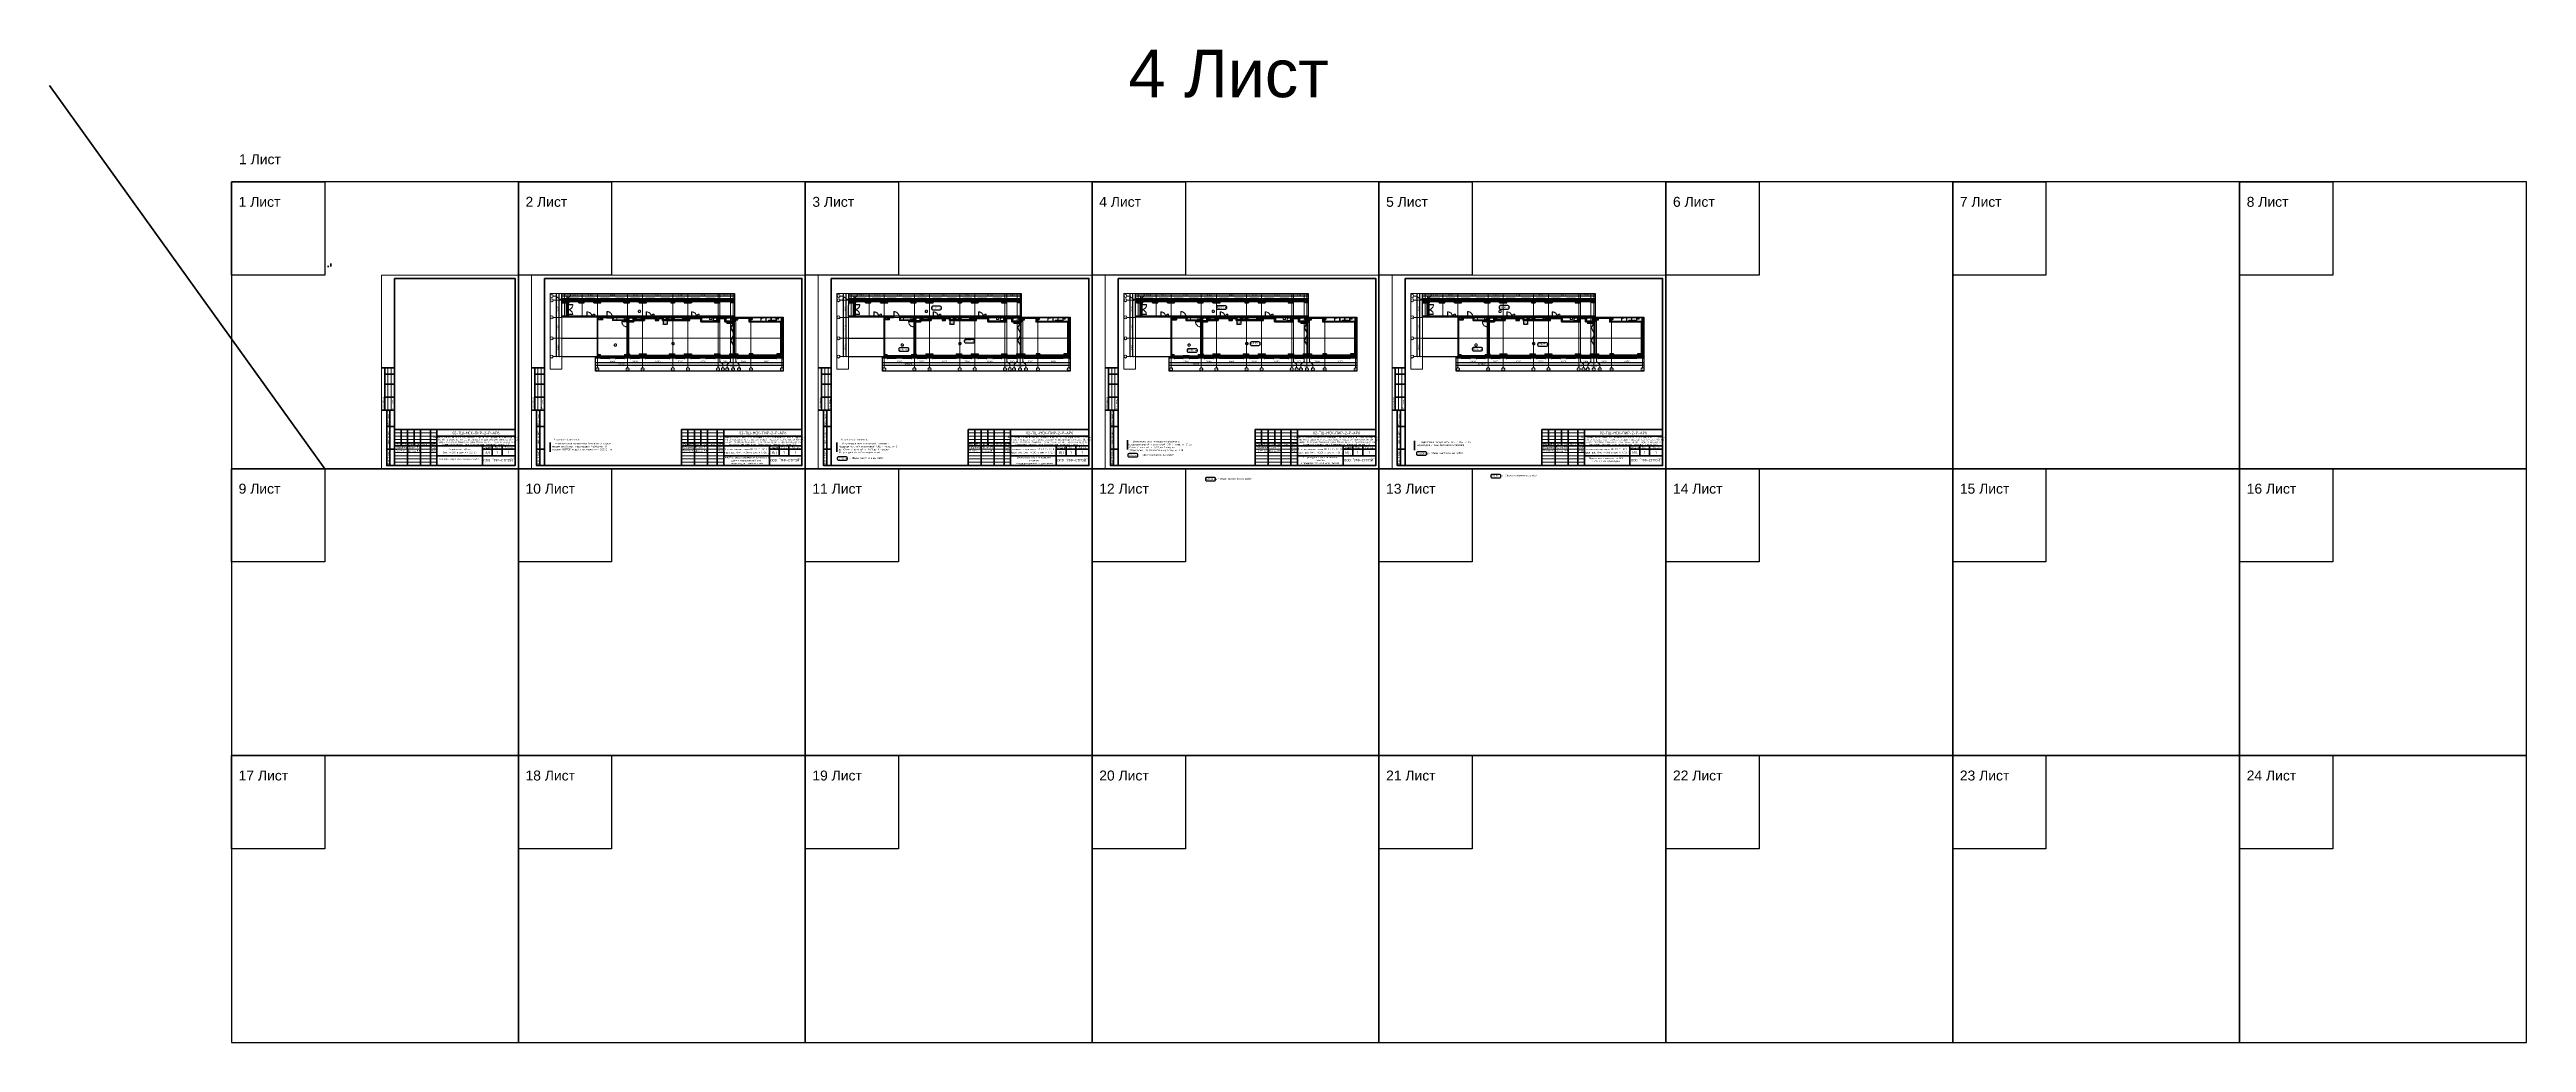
# Paper-space layout '3.n' of a CAD drawing. Header units: millimetres. Extents: x -422 to 3377, y -880 to 643.
# The model-space entities are those that its viewports show. They can reach past a viewport. Long polylines and large blocks are cut down to what shows.
import ezdxf
from ezdxf.enums import TextEntityAlignment as Align

# ---------------------------------------------------------------- set-up
doc = ezdxf.new("R2018")
doc.units = ezdxf.units.MM
for name, pattern in [('200_ШТРИХ__ш1_п0_6_', [160, 100, -60]), ('200_ШТРИХ_ш1п0_6_', [160, 100, -60]), ('50_200_ШТРИХ_1Т_ш5_п1_п1_', [700, 500, -100, 0, -100]), ('Штрих короткий', [300, 150, -150]), ('Штриховая _2 мм - 1 мм_', [300, 200, -100])]:
    doc.linetypes.add(name, pattern=pattern)
doc.layers.add('0)ВЭ', color=7, linetype='Continuous', lineweight=15, plot=False)
for name, color, linetype, lineweight in [('0-1', 7, 'Continuous', 5), ('0-2', 7, 'Continuous', 9), ('Двери', 7, 'Continuous', 9), ('Импосты витража', 7, 'Continuous', 9), ('Импосты витража-1', 7, 'Continuous', 25), ('Каркас_Импост', 7, 'Continuous', 13), ('Каркас_Импост-1', 7, 'Continuous', 9), ('Марки помещений', 7, 'Continuous', 9), ('Несущие колонны', 7, 'Continuous', 9), ('Несущие колонны-1', 7, 'Continuous', 35), ('Обобщенные модели', 7, 'Continuous', 9), ('Общие ребра', 7, 'Continuous', 9), ('Окна', 7, 'Continuous', 9), ('Оси', 7, 'Continuous', 9), ('Оси-1', 7, 'Continuous', 20), ('Оси-2', 7, '50_200_ШТРИХ_1Т_ш5_п1_п1_', 9), ('Остекление-1', 7, 'Continuous', 9), ('Открывание в плане-1', 7, '200_ШТРИХ__ш1_п0_6_', 9), ('Открывание в плане-2', 7, '200_ШТРИХ_ш1п0_6_', 9), ('Открывание-1', 7, 'Continuous', 9), ('Панель', 7, 'Continuous', 13), ('Перемычка-1', 7, 'Штрих короткий', 9), ('Проем-2', 7, 'Continuous', 9), ('Размеры', 7, 'Continuous', 15), ('Стены', 7, 'Continuous', 9), ('Стены-1', 7, 'Continuous', 13), ('Текстовые примечания', 7, 'Continuous', 9), ('Штриховка разреза-1', 7, 'Continuous', 9), ('Элементы узлов', 7, 'Continuous', 9)]:
    doc.layers.add(name, color=color, linetype=linetype, lineweight=lineweight)
doc.layers.add('1) серпянка', color=2, linetype='Continuous')
doc.layers.add('Условные обозначения', color=90, linetype='Continuous')
for name, color, linetype, lineweight, true_color in [('СТ-1_1', 7, 'Штриховая _2 мм - 1 мм_', 90, 0x888888), ('Штриховка разреза-3', 7, 'Continuous', 9, 0x0080ff), ('Штриховка разреза-4', 1, 'Continuous', 9, 0xff0000)]:
    doc.layers.add(name, color=color, linetype=linetype, lineweight=lineweight, true_color=true_color)
doc.layers.get('0-2').off()
doc.styles.add('ISOCPEUR_I_1', font='isocpeui.ttf', dxfattribs={"width": 0.85, "height": 2.5})
doc.styles.add('ISOCPEUR_I_2', font='isocpeui.ttf', dxfattribs={"width": 0.85, "height": 2.3})
doc.styles.get("Standard").update_dxf_attribs({"font": 'arial.ttf'})
doc.styles.add('СПДС', font='isocpeur.ttf', dxfattribs={"width": 0.9})
doc.dimstyles.new('Размера А3', dxfattribs={"dimtxt": 200, "dimasz": 100, "dimexe": 70, "dimexo": 100, "dimgap": 20, "dimtad": 1, "dimdec": 0, "dimrnd": 10, "dimzin": 0, "dimdsep": 46, "dimtxsty": 'СПДС', "dimblk": 'ARROWHEAD_6', "dimcen": 1, "dimclrd": 256, "dimclre": 256, "dimclrt": 256, "dimazin": 0, "dimtfac": 1, "dimtdec": 0, "dimtmove": 2, "dimatfit": 3, "dimfxl": 1, "dimtolj": 1, "dimtzin": 0, "dimarcsym": 0})
pattern_1 = [(135, (0, 0), (-35.35534, -35.35534), [])]
pattern_2 = [(45, (0, 0), (-70.71068, 70.71068), []), (135, (0, 0), (-70.71068, -70.71068), [])]
pattern_3 = [(45, (0, 0), (-85.53659, 85.53659), []), (45, (57.02, 0), (-85.53659, 85.53659), [])]
pattern_4 = [(45, (0, 0), (-114.04925, 114.04925), []), (45, (114.05, 0), (-114.04925, 114.04925), [201.612, -40.322, 3.353, -36.97])]
pattern_5 = [(45, (0, 0), (-84.85281, 84.85281), [])]
pattern_6 = [(45, (0, 0), (-35.35534, 35.35534), [])]

# ---------------------------------------------------------------- blocks, each defined once
blk = doc.blocks.new('*U5830')
at = {"lineweight": 0}
blk.add_lwpolyline([(-205, -5), (5, -5), (5, 292), (-205, 292)], close=True, dxfattribs=at)
at = {"color": 0, "linetype": 'Continuous', "lineweight": 50}
blk.add_lwpolyline([(-185, 287), (0, 287), (0, 0), (-185, 0)], close=True, dxfattribs=at)
at = {"lineweight": 35}
for points in [[(-185, 150), (-205, 150)], [(-200, 85), (-200, 150)], [(-185, 140), (-200, 140)], [(-185, 125), (-200, 125)], [(-185, 85), (-205, 85)], [(-185, 105), (-200, 105)], [(-185, 85), (-197, 85), (-197, 0), (-185, 0)], [(-192, 0), (-192, 85)], [(-185, 60), (-197, 60)], [(-175, 55), (-175, 30)], [(-165, 55), (-165, 0)], [(-155, 55), (-155, 30)], [(-145, 55), (-145, 0)], [(-130, 55), (-130, 0)], [(-120, 55), (-120, 0)], [(-120, 45), (0, 45)], [(-185, 25), (-197, 25)], [(-185, 35), (-120, 35)], [(-185, 30), (0, 30)], [(-120, 15), (0, 15)], [(-50, 30), (-50, 0)], [(-50, 25), (0, 25)], [(-35, 30), (-35, 15)], [(-20, 30), (-20, 15)]]:
    blk.add_lwpolyline(points, dxfattribs=at)
at = {"lineweight": 18}
for points in [[(-195, 85), (-195, 150)], [(-190, 85), (-190, 150)], [(-185, 50), (-120, 50)], [(-185, 45), (-120, 45)], [(-185, 40), (-120, 40)], [(-185, 25), (-120, 25)], [(-185, 20), (-120, 20)], [(-185, 15), (-120, 15)], [(-185, 10), (-120, 10)], [(-185, 5), (-120, 5)]]:
    blk.add_lwpolyline(points, dxfattribs=at)
at = {"lineweight": 35}
blk.add_lwpolyline([(-185, 0), (0, 0), (0, 55), (-185, 55)], close=True, dxfattribs=at)
at = {"lineweight": 0}
blk.add_lwpolyline([(0, -5), (5, -5), (5, 0)], dxfattribs=at)
at = {"lineweight": -2, "char_height": 2.5, "attachment_point": 5, "rotation": 90, "style": 'СПДС'}
for s, insert, width in [('Согласовано', (-202.5, 95), 19.991), ('Взам. инв. N', (-194.5, 72.5), 24.991), ('Гл. спец.', (-187.5, 95), 19.991), ('Подл. и дата', (-194.5, 42.5), 34.991), ('Инв. N подл.', (-194.5, 12.5), 24.991)]:
    blk.add_mtext(s, dxfattribs=dict(at, insert=insert, width=width))
at = {"insert": (-119.3, 44.6), "char_height": 2.2, "attachment_point": 1, "style": 'СПДС'}
blk.add_mtext_dynamic_manual_height_columns('\\pxqc;Общеобразовательная школа №2, входящая в состав Многофункционального комплекса спортивной направленности с соответствующей инфраструктурой (емкостью 850 мест) \\Pпо адресу: Российская Федерация, город Москва, вн.тер. г. муниципальный округ Покровское-Стрешнево, шоссе Волоколамское, земельный участок 71/15', width=118.293, gutter_width=0, heights=[15.2], dxfattribs=at)
at = {"lineweight": -2, "char_height": 2.5, "style": 'СПДС'}
for s, insert, width, attachment_point in [('Разработал', (-183.1, 27.5), 17.953, 4), ('Проверил', (-183.1, 22.5), 17.953, 4), ('Изм.', (-180, 32.5), 10, 5), ('Кол.уч.', (-170, 32.5), 10, 5), ('Лист', (-160, 32.5), 10, 5), ('N док.', (-150, 32.5), 10, 5), ('Подп.', (-137.5, 32.5), 15, 5), ('Дата', (-125, 32.5), 10, 5), ('Стадия', (-42.5, 27.5), 15, 5), ('Лист', (-27.5, 27.5), 15, 5), ('Листов', (-10, 27.5), 20, 5)]:
    blk.add_mtext(s, dxfattribs=dict(at, insert=insert, width=width, attachment_point=attachment_point))
at = {"lineweight": 30, "width": 0.9, "flags": 104}
blk.add_attdef('ШАПКА', text='', height=3, dxfattribs=at).set_placement((-135, 281), align=Align.MIDDLE_CENTER)
at = {"style": 'СПДС'}
for tag, height, p in [('ШИФР_ПРОЕКТА', 4, (-60, 50)), ('НАИМЕНОВАНИЕ_ОБЪЕКТА2', 2.5, (-85, 20)), ('НАИМЕНОВАНИЕ_ЧЕРТЕЖА2', 2.5, (-85, 5)), ('НАИМЕНОВАНИЕ_ЧЕРТЕЖА1', 2.5, (-85, 10)), ('НАИМЕНОВАНИЕ_ОБЪЕКТА', 2.5, (-85, 25)), ('ОРГАНИЗАЦИЯ_РАЗРАБОТЧИК1', 4, (-25, 8.1)), ('СТАДИЯ', 4, (-42.5, 20)), ('ЛИСТ_первый', 4, (-27.5, 20)), ('ЛИСТОВ', 4, (-10, 20))]:
    blk.add_attdef(tag, text='', height=height, dxfattribs=at).set_placement(p, align=Align.MIDDLE_CENTER)
for tag, p in [('РАЗРАБОТЧИК', (-164, 27.5)), ('РУК.ГРУППЫ', (-164, 22.5))]:
    blk.add_attdef(tag, text='', height=2.5, dxfattribs=at).set_placement(p, align=Align.MIDDLE_LEFT)
at = {"style": 'СПДС', "width": 0.9}
for p in [(-129.6, 26.4), (-129.6, 21.4)]:
    blk.add_attdef('ДАТА', p, '', height=2.3, dxfattribs=at)
blk = doc.blocks.new('*U942')
at = {"lineweight": 0}
blk.add_lwpolyline([(-415, -5), (5, -5), (5, 292), (-415, 292)], close=True, dxfattribs=at)
at = {"color": 0, "linetype": 'Continuous', "lineweight": 50}
blk.add_lwpolyline([(-395, 287), (0, 287), (0, 0), (-395, 0)], close=True, dxfattribs=at)
at = {"lineweight": 35}
for points in [[(-395, 150), (-415, 150)], [(-410, 85), (-410, 150)], [(-395, 140), (-410, 140)], [(-395, 125), (-410, 125)], [(-395, 85), (-415, 85)], [(-395, 105), (-410, 105)], [(-395, 85), (-407, 85), (-407, 0), (-395, 0)], [(-402, 0), (-402, 85)], [(-395, 60), (-407, 60)], [(-175, 55), (-175, 30)], [(-165, 55), (-165, 0)], [(-155, 55), (-155, 30)], [(-145, 55), (-145, 0)], [(-130, 55), (-130, 0)], [(-120, 55), (-120, 0)], [(-120, 45), (0, 45)], [(-395, 25), (-407, 25)], [(-185, 35), (-120, 35)], [(-185, 30), (0, 30)], [(-120, 15), (0, 15)], [(-50, 30), (-50, 0)], [(-50, 25), (0, 25)], [(-35, 30), (-35, 15)], [(-20, 30), (-20, 15)]]:
    blk.add_lwpolyline(points, dxfattribs=at)
at = {"lineweight": 18}
for points in [[(-405, 85), (-405, 150)], [(-400, 85), (-400, 150)], [(-185, 50), (-120, 50)], [(-185, 45), (-120, 45)], [(-185, 40), (-120, 40)], [(-185, 25), (-120, 25)], [(-185, 20), (-120, 20)], [(-185, 15), (-120, 15)], [(-185, 10), (-120, 10)], [(-185, 5), (-120, 5)]]:
    blk.add_lwpolyline(points, dxfattribs=at)
at = {"lineweight": 35}
blk.add_lwpolyline([(-185, 0), (0, 0), (0, 55), (-185, 55)], close=True, dxfattribs=at)
at = {"lineweight": 0}
blk.add_lwpolyline([(0, -5), (5, -5), (5, 0)], dxfattribs=at)
at = {"lineweight": -2, "char_height": 2.5, "attachment_point": 5, "rotation": 90, "style": 'СПДС'}
for s, insert, width in [('Согласовано', (-412.5, 95), 19.991), ('Взам. инв. N', (-404.5, 72.5), 24.991), ('Гл. спец.', (-397.5, 95), 19.991), ('Подл. и дата', (-404.5, 42.5), 34.991), ('Инв. N подл.', (-404.5, 12.5), 24.991)]:
    blk.add_mtext(s, dxfattribs=dict(at, insert=insert, width=width))
at = {"insert": (-119.3, 44.6), "char_height": 2.2, "attachment_point": 1, "style": 'СПДС'}
blk.add_mtext_dynamic_manual_height_columns('\\pxqc;Общеобразовательная школа №2, входящая в состав Многофункционального комплекса спортивной направленности с соответствующей инфраструктурой (емкостью 850 мест) \\Pпо адресу: Российская Федерация, город Москва, вн.тер. г. муниципальный округ Покровское-Стрешнево, шоссе Волоколамское, земельный участок 71/15', width=118.293, gutter_width=0, heights=[15.2], dxfattribs=at)
at = {"lineweight": -2, "char_height": 2.5, "style": 'СПДС'}
for s, insert, width, attachment_point in [('Разработал', (-183.1, 27.5), 17.953, 4), ('Проверил', (-183.1, 22.5), 17.953, 4), ('Изм.', (-180, 32.5), 10, 5), ('Кол.уч.', (-170, 32.5), 10, 5), ('Лист', (-160, 32.5), 10, 5), ('N док.', (-150, 32.5), 10, 5), ('Подп.', (-137.5, 32.5), 15, 5), ('Дата', (-125, 32.5), 10, 5), ('Стадия', (-42.5, 27.5), 15, 5), ('Лист', (-27.5, 27.5), 15, 5), ('Листов', (-10, 27.5), 20, 5)]:
    blk.add_mtext(s, dxfattribs=dict(at, insert=insert, width=width, attachment_point=attachment_point))
at = {"lineweight": 30, "width": 0.9, "flags": 104}
blk.add_attdef('ШАПКА', text='', height=3, dxfattribs=at).set_placement((-135, 281), align=Align.MIDDLE_CENTER)
at = {"style": 'СПДС'}
for tag, height, p in [('ШИФР_ПРОЕКТА', 4, (-60, 50)), ('НАИМЕНОВАНИЕ_ОБЪЕКТА2', 2.5, (-85, 20)), ('НАИМЕНОВАНИЕ_ЧЕРТЕЖА2', 2.5, (-85, 5)), ('НАИМЕНОВАНИЕ_ЧЕРТЕЖА1', 2.5, (-85, 10)), ('НАИМЕНОВАНИЕ_ОБЪЕКТА', 2.5, (-85, 25)), ('ОРГАНИЗАЦИЯ_РАЗРАБОТЧИК1', 4, (-25, 8.1)), ('СТАДИЯ', 4, (-42.5, 20)), ('ЛИСТ_первый', 4, (-27.5, 20)), ('ЛИСТОВ', 4, (-10, 20))]:
    blk.add_attdef(tag, text='', height=height, dxfattribs=at).set_placement(p, align=Align.MIDDLE_CENTER)
for tag, p in [('РАЗРАБОТЧИК', (-164, 27.5)), ('РУК.ГРУППЫ', (-164, 22.5))]:
    blk.add_attdef(tag, text='', height=2.5, dxfattribs=at).set_placement(p, align=Align.MIDDLE_LEFT)
at = {"style": 'СПДС', "width": 0.9}
for p in [(-129.6, 26.4), (-129.6, 21.4)]:
    blk.add_attdef('ДАТА', p, '', height=2.3, dxfattribs=at)
blk = doc.blocks.new('*U5872')
at = {"color": 4}
blk.add_lwpolyline([(-220, -220), (220, -220), (220, 220), (-220, 220)], close=True, dxfattribs=at)
at = {"color": 3}
blk.add_lwpolyline([(-220, 220), (-77, 220), (-77, 77), (-220, 77)], close=True, dxfattribs=at)
blk = doc.blocks.new('*U5873')
at = {"color": 0, "linetype": 'ByBlock', "lineweight": -2, "transparency": 16777216}
for p in [(0, 880), (440, 880), (880, 880), (1320, 880), (0, 440), (440, 440), (880, 440), (1320, 440), (0, 0), (440, 0), (880, 0), (1320, 0)]:
    blk.add_blockref('*U5872', p, dxfattribs=at)
blk = doc.blocks.new('*U5874')
at = {"color": 4}
blk.add_lwpolyline([(-220, -220), (220, -220), (220, 220), (-220, 220)], close=True, dxfattribs=at)
at = {"color": 3}
blk.add_lwpolyline([(-220, 220), (-77, 220), (-77, 77), (-220, 77)], close=True, dxfattribs=at)
blk = doc.blocks.new('*U5875')
at = {"color": 0, "linetype": 'ByBlock', "lineweight": -2, "transparency": 16777216}
for p in [(0, 880), (440, 880), (880, 880), (1320, 880), (0, 440), (440, 440), (880, 440), (1320, 440), (0, 0), (440, 0), (880, 0), (1320, 0)]:
    blk.add_blockref('*U5874', p, dxfattribs=at)
blk = doc.blocks.new('BSC_Колонна _Прямоугольная - 500х500-V51-АИ2_02_План отделки стен 2-го этажа _Часть 2_')
at = {"layer": 'Несущие колонны'}
h = blk.add_hatch(dxfattribs=at)
h.set_pattern_fill('FP_59', color=256, style=0, pattern_type=2)
h.set_pattern_definition([(45, (-61950, -150), (-114.04925, 114.04925), []), (45, (-61835.95, -150), (-114.04925, 114.04925), [201.613, -40.323, 3.353, -36.97])])
h.paths.add_polyline_path([(-250, -250), (250, -250), (250, 250), (-250, 250)], flags=0)
at = {"layer": 'Несущие колонны-1'}
for p, q in [((250, 250), (-250, 250)), ((-250, 250), (-250, -250)), ((250, -250), (250, 250)), ((-250, -250), (250, -250))]:
    blk.add_line(p, q, dxfattribs=at)
blk = doc.blocks.new('BSC_Колонна _Прямоугольная - 500х500-V52-АИ2_02_План отделки стен 2-го этажа _Часть 2_')
at = {"layer": 'Несущие колонны'}
h = blk.add_hatch(dxfattribs=at)
h.set_pattern_fill('FP_60', color=256, style=0, pattern_type=2)
h.set_pattern_definition([(45, (-73950, -150), (-114.04925, 114.04925), []), (45, (-73835.95, -150), (-114.04925, 114.04925), [201.613, -40.323, 3.353, -36.97])])
h.paths.add_polyline_path([(-250, -250), (250, -250), (250, 250), (-250, 250)], flags=0)
at = {"layer": 'Несущие колонны-1'}
for p, q in [((250, 250), (-250, 250)), ((-250, 250), (-250, -250)), ((250, -250), (250, 250)), ((-250, -250), (250, -250))]:
    blk.add_line(p, q, dxfattribs=at)
blk = doc.blocks.new('BSC_Колонна _Прямоугольная - 500х500-V53-АИ2_02_План отделки стен 2-го этажа _Часть 2_')
at = {"layer": 'Несущие колонны'}
h = blk.add_hatch(dxfattribs=at)
h.set_pattern_fill('FP_61', color=256, style=0, pattern_type=2)
h.set_pattern_definition([(45, (-61950, -7650), (-114.04925, 114.04925), []), (45, (-61835.95, -7650), (-114.04925, 114.04925), [201.613, -40.323, 3.353, -36.97])])
h.paths.add_polyline_path([(-250, -250), (250, -250), (250, 250), (-250, 250)], flags=0)
at = {"layer": 'Несущие колонны-1'}
for p, q in [((250, 250), (-250, 250)), ((-250, 250), (-250, -250)), ((250, -250), (250, 250)), ((-250, -250), (250, -250))]:
    blk.add_line(p, q, dxfattribs=at)
blk = doc.blocks.new('BSC_Колонна _Прямоугольная - 500х500-V54-АИ2_02_План отделки стен 2-го этажа _Часть 2_')
at = {"layer": 'Несущие колонны'}
h = blk.add_hatch(dxfattribs=at)
h.set_pattern_fill('FP_62', color=256, style=0, pattern_type=2)
h.set_pattern_definition([(45, (-70950, -150), (-114.04925, 114.04925), []), (45, (-70835.95, -150), (-114.04925, 114.04925), [201.613, -40.323, 3.353, -36.97])])
h.paths.add_polyline_path([(-250, -250), (250, -250), (250, 250), (-250, 250)], flags=0)
at = {"layer": 'Несущие колонны-1'}
for p, q in [((250, 250), (-250, 250)), ((-250, 250), (-250, -250)), ((250, -250), (250, 250)), ((-250, -250), (250, -250))]:
    blk.add_line(p, q, dxfattribs=at)
blk = doc.blocks.new('BSC_Колонна _Прямоугольная - 500х500-V55-АИ2_02_План отделки стен 2-го этажа _Часть 2_')
at = {"layer": 'Несущие колонны'}
h = blk.add_hatch(dxfattribs=at)
h.set_pattern_fill('FP_63', color=256, style=0, pattern_type=2)
h.set_pattern_definition([(45, (-70950, -7650), (-114.04925, 114.04925), []), (45, (-70835.95, -7650), (-114.04925, 114.04925), [201.613, -40.323, 3.353, -36.97])])
h.paths.add_polyline_path([(-250, -250), (250, -250), (250, 250), (-250, 250)], flags=0)
at = {"layer": 'Несущие колонны-1'}
for p, q in [((250, 250), (-250, 250)), ((-250, 250), (-250, -250)), ((250, -250), (250, 250)), ((-250, -250), (250, -250))]:
    blk.add_line(p, q, dxfattribs=at)
blk = doc.blocks.new('BSC_Колонна _Прямоугольная - 500х500-V56-АИ2_02_План отделки стен 2-го этажа _Часть 2_')
at = {"layer": 'Несущие колонны'}
h = blk.add_hatch(dxfattribs=at)
h.set_pattern_fill('FP_64', color=256, style=0, pattern_type=2)
h.set_pattern_definition([(45, (-77500, -150), (-114.04925, 114.04925), []), (45, (-77385.95, -150), (-114.04925, 114.04925), [201.613, -40.323, 3.353, -36.97])])
h.paths.add_polyline_path([(-250, -250), (250, -250), (250, 250), (-250, 250)], flags=0)
at = {"layer": 'Несущие колонны-1'}
for p, q in [((250, 250), (-250, 250)), ((-250, 250), (-250, -250)), ((250, -250), (250, 250)), ((-250, -250), (250, -250))]:
    blk.add_line(p, q, dxfattribs=at)
blk = doc.blocks.new('BSC_Колонна _Прямоугольная - 500х500-V57-АИ2_02_План отделки стен 2-го этажа _Часть 2_')
at = {"layer": 'Несущие колонны'}
h = blk.add_hatch(dxfattribs=at)
h.set_pattern_fill('FP_65', color=256, style=0, pattern_type=2)
h.set_pattern_definition([(45, (-77500, -7650), (-114.04925, 114.04925), []), (45, (-77385.95, -7650), (-114.04925, 114.04925), [201.613, -40.323, 3.353, -36.97])])
h.paths.add_polyline_path([(-250, -250), (250, -250), (250, 250), (-250, 250)], flags=0)
at = {"layer": 'Несущие колонны-1'}
for p, q in [((250, 250), (-250, 250)), ((-250, 250), (-250, -250)), ((250, -250), (250, 250)), ((-250, -250), (250, -250))]:
    blk.add_line(p, q, dxfattribs=at)
blk = doc.blocks.new('BSC_Колонна _Прямоугольная - 500х500-V58-АИ2_02_План отделки стен 2-го этажа _Часть 2_')
at = {"layer": 'Несущие колонны'}
h = blk.add_hatch(dxfattribs=at)
h.set_pattern_fill('FP_66', color=256, style=0, pattern_type=2)
h.set_pattern_definition([(45, (-52950, -150), (-114.04925, 114.04925), []), (45, (-52835.95, -150), (-114.04925, 114.04925), [201.613, -40.323, 3.353, -36.97])])
h.paths.add_polyline_path([(-250, -250), (250, -250), (250, 250), (-250, 250)], flags=0)
at = {"layer": 'Несущие колонны-1'}
for p, q in [((250, 250), (-250, 250)), ((-250, 250), (-250, -250)), ((250, -250), (250, 250)), ((-250, -250), (250, -250))]:
    blk.add_line(p, q, dxfattribs=at)
blk = doc.blocks.new('BSC_Колонна _Прямоугольная - 500х500-V59-АИ2_02_План отделки стен 2-го этажа _Часть 2_')
at = {"layer": 'Несущие колонны'}
h = blk.add_hatch(dxfattribs=at)
h.set_pattern_fill('FP_67', color=256, style=0, pattern_type=2)
h.set_pattern_definition([(45, (-52950, -7650), (-114.04925, 114.04925), []), (45, (-52835.95, -7650), (-114.04925, 114.04925), [201.613, -40.323, 3.353, -36.97])])
h.paths.add_polyline_path([(-250, -250), (250, -250), (250, 250), (-250, 250)], flags=0)
at = {"layer": 'Несущие колонны-1'}
for p, q in [((250, 250), (-250, 250)), ((-250, 250), (-250, -250)), ((250, -250), (250, 250)), ((-250, -250), (250, -250))]:
    blk.add_line(p, q, dxfattribs=at)
blk = doc.blocks.new('BSC_Колонна _Прямоугольная - 500х500-V60-АИ2_02_План отделки стен 2-го этажа _Часть 2_')
at = {"layer": 'Несущие колонны'}
h = blk.add_hatch(dxfattribs=at)
h.set_pattern_fill('FP_68', color=256, style=0, pattern_type=2)
h.set_pattern_definition([(45, (-55950, -150), (-114.04925, 114.04925), []), (45, (-55835.95, -150), (-114.04925, 114.04925), [201.613, -40.323, 3.353, -36.97])])
h.paths.add_polyline_path([(-250, -250), (250, -250), (250, 250), (-250, 250)], flags=0)
at = {"layer": 'Несущие колонны-1'}
for p, q in [((250, 250), (-250, 250)), ((-250, 250), (-250, -250)), ((250, -250), (250, 250)), ((-250, -250), (250, -250))]:
    blk.add_line(p, q, dxfattribs=at)
blk = doc.blocks.new('BSC_Колонна _Прямоугольная - 500х500-V61-АИ2_02_План отделки стен 2-го этажа _Часть 2_')
at = {"layer": 'Несущие колонны'}
h = blk.add_hatch(dxfattribs=at)
h.set_pattern_fill('FP_69', color=256, style=0, pattern_type=2)
h.set_pattern_definition([(45, (-55950, -7650), (-114.04925, 114.04925), []), (45, (-55835.95, -7650), (-114.04925, 114.04925), [201.613, -40.323, 3.353, -36.97])])
h.paths.add_polyline_path([(-250, -250), (250, -250), (250, 250), (-250, 250)], flags=0)
at = {"layer": 'Несущие колонны-1'}
for p, q in [((250, 250), (-250, 250)), ((-250, 250), (-250, -250)), ((250, -250), (250, 250)), ((-250, -250), (250, -250))]:
    blk.add_line(p, q, dxfattribs=at)
blk = doc.blocks.new('BSC_Колонна _Прямоугольная - 500х500-V65-АИ2_02_План отделки стен 2-го этажа _Часть 2_')
at = {"layer": 'Несущие колонны'}
h = blk.add_hatch(dxfattribs=at)
h.set_pattern_fill('FP_73', color=256, style=0, pattern_type=2)
h.set_pattern_definition([(45, (-43950, -150), (-114.04925, 114.04925), []), (45, (-43835.95, -150), (-114.04925, 114.04925), [201.613, -40.323, 3.353, -36.97])])
h.paths.add_polyline_path([(-250, -250), (250, -250), (250, 250), (-250, 250)], flags=0)
at = {"layer": 'Несущие колонны-1'}
for p, q in [((250, 250), (-250, 250)), ((-250, 250), (-250, -250)), ((250, -250), (250, 250)), ((-250, -250), (250, -250))]:
    blk.add_line(p, q, dxfattribs=at)
blk = doc.blocks.new('BSC_Колонна _Прямоугольная - 500х500-V66-АИ2_02_План отделки стен 2-го этажа _Часть 2_')
at = {"layer": 'Несущие колонны'}
h = blk.add_hatch(dxfattribs=at)
h.set_pattern_fill('FP_74', color=256, style=0, pattern_type=2)
h.set_pattern_definition([(45, (-40400, -150), (-114.04925, 114.04925), []), (45, (-40285.95, -150), (-114.04925, 114.04925), [201.613, -40.323, 3.353, -36.97])])
h.paths.add_polyline_path([(-250, -250), (250, -250), (250, 250), (-250, 250)], flags=0)
at = {"layer": 'Несущие колонны-1'}
for p, q in [((250, 250), (-250, 250)), ((-250, 250), (-250, -250)), ((250, -250), (250, 250)), ((-250, -250), (250, -250))]:
    blk.add_line(p, q, dxfattribs=at)
blk = doc.blocks.new('BSC_Колонна _Прямоугольная - 500х500-V67-АИ2_02_План отделки стен 2-го этажа _Часть 2_')
at = {"layer": 'Несущие колонны'}
h = blk.add_hatch(dxfattribs=at)
h.set_pattern_fill('FP_75', color=256, style=0, pattern_type=2)
h.set_pattern_definition([(45, (-40400, -7650), (-114.04925, 114.04925), []), (45, (-40285.95, -7650), (-114.04925, 114.04925), [201.613, -40.323, 3.353, -36.97])])
h.paths.add_polyline_path([(-250, -250), (250, -250), (250, 250), (-250, 250)], flags=0)
at = {"layer": 'Несущие колонны-1'}
for p, q in [((250, 250), (-250, 250)), ((-250, 250), (-250, -250)), ((250, -250), (250, 250)), ((-250, -250), (250, -250))]:
    blk.add_line(p, q, dxfattribs=at)
blk = doc.blocks.new('Дверь_СКБ_2Ст_Внутренняя_ШЕР - СОШ_Д-31__Дв_1600x2100h_ЛК_Лифтовой холл _зона безопасности МГН__EIS60-26412756-АИ2_02_План отделки стен 2-го этажа _Часть 2_')
at = {"layer": 'Каркас_Импост'}
for p, q in [((-737.5, 125), (-787.5, 125)), ((-787.5, 125), (-787.5, 45)), ((-727.5, 45), (-787.5, 45)), ((-737.5, 125), (-737.5, 100)), ((-737.5, 100), (-727.5, 100)), ((-727.5, 100), (-727.5, 45)), ((752.5, 100), (762.5, 100)), ((752.5, 100), (752.5, 45)), ((812.5, 45), (752.5, 45)), ((812.5, 125), (762.5, 125)), ((762.5, 125), (762.5, 100)), ((812.5, 125), (812.5, 45))]:
    blk.add_line(p, q, dxfattribs=at)
at = {"layer": 'Открывание-1'}
for centre, radius, start, end in [((-737.5, 125), 1000, 0, 90), ((762.5, 125), 500, 90, 180)]:
    blk.add_arc(centre, radius, start, end, dxfattribs=at)
at = {"layer": 'Панель'}
for p, q in [((-737.5, 1125), (-712.5, 1125)), ((-737.5, 1125), (-737.5, 125)), ((-737.5, 125), (-712.5, 125)), ((-712.5, 125), (-712.5, 1125)), ((762.5, 625), (737.5, 625)), ((737.5, 125), (737.5, 625)), ((762.5, 125), (737.5, 125)), ((762.5, 625), (762.5, 125))]:
    blk.add_line(p, q, dxfattribs=at)
blk = doc.blocks.new('BSC_Колонна _Прямоугольная - 500х500-V98-АИ2_02_План отделки стен 2-го этажа _Часть 2_')
at = {"layer": 'Несущие колонны'}
h = blk.add_hatch(dxfattribs=at)
h.set_pattern_fill('FP_97', color=256, style=0, pattern_type=2)
h.set_pattern_definition([(45, (-40950, -150), (-114.04925, 114.04925), []), (45, (-40835.95, -150), (-114.04925, 114.04925), [201.613, -40.323, 3.353, -36.97])])
h.paths.add_polyline_path([(-250, -250), (250, -250), (250, 250), (-250, 250)], flags=0)
at = {"layer": 'Несущие колонны-1'}
for p, q in [((250, 250), (-250, 250)), ((-250, 250), (-250, -250)), ((250, -250), (250, 250)), ((-250, -250), (250, -250))]:
    blk.add_line(p, q, dxfattribs=at)
blk = doc.blocks.new('BSC_Колонна _Прямоугольная - 500х500-V99-АИ2_02_План отделки стен 2-го этажа _Часть 2_')
at = {"layer": 'Несущие колонны'}
h = blk.add_hatch(dxfattribs=at)
h.set_pattern_fill('FP_98', color=256, style=0, pattern_type=2)
h.set_pattern_definition([(45, (-40950, -7650), (-114.04925, 114.04925), []), (45, (-40835.95, -7650), (-114.04925, 114.04925), [201.613, -40.323, 3.353, -36.97])])
h.paths.add_polyline_path([(-250, -250), (250, -250), (250, 250), (-250, 250)], flags=0)
at = {"layer": 'Несущие колонны-1'}
for p, q in [((250, 250), (-250, 250)), ((-250, 250), (-250, -250)), ((250, -250), (250, 250)), ((-250, -250), (250, -250))]:
    blk.add_line(p, q, dxfattribs=at)
blk = doc.blocks.new('BSC_Колонна _Прямоугольная - 500х500-V100-АИ2_02_План отделки стен 2-го этажа _Часть 2_')
at = {"layer": 'Несущие колонны'}
h = blk.add_hatch(dxfattribs=at)
h.set_pattern_fill('FP_99', color=256, style=0, pattern_type=2)
h.set_pattern_definition([(45, (-46950, -150), (-114.04925, 114.04925), []), (45, (-46835.95, -150), (-114.04925, 114.04925), [201.613, -40.323, 3.353, -36.97])])
h.paths.add_polyline_path([(-250, -250), (250, -250), (250, 250), (-250, 250)], flags=0)
at = {"layer": 'Несущие колонны-1'}
for p, q in [((250, 250), (-250, 250)), ((-250, 250), (-250, -250)), ((250, -250), (250, 250)), ((-250, -250), (250, -250))]:
    blk.add_line(p, q, dxfattribs=at)
blk = doc.blocks.new('BSC_Колонна _Прямоугольная - 500х500-V101-АИ2_02_План отделки стен 2-го этажа _Часть 2_')
at = {"layer": 'Несущие колонны'}
h = blk.add_hatch(dxfattribs=at)
h.set_pattern_fill('FP_100', color=256, style=0, pattern_type=2)
h.set_pattern_definition([(45, (-46950, -7650), (-114.04925, 114.04925), []), (45, (-46835.95, -7650), (-114.04925, 114.04925), [201.613, -40.323, 3.353, -36.97])])
h.paths.add_polyline_path([(-250, -250), (250, -250), (250, 250), (-250, 250)], flags=0)
at = {"layer": 'Несущие колонны-1'}
for p, q in [((250, 250), (-250, 250)), ((-250, 250), (-250, -250)), ((250, -250), (250, 250)), ((-250, -250), (250, -250))]:
    blk.add_line(p, q, dxfattribs=at)
blk = doc.blocks.new('BSC_Колонна _Прямоугольная - 500х500-V102-АИ2_02_План отделки стен 2-го этажа _Часть 2_')
at = {"layer": 'Несущие колонны'}
h = blk.add_hatch(dxfattribs=at)
h.set_pattern_fill('FP_101', color=256, style=0, pattern_type=2)
h.set_pattern_definition([(45, (-64950, -150), (-114.04925, 114.04925), []), (45, (-64835.95, -150), (-114.04925, 114.04925), [201.613, -40.323, 3.353, -36.97])])
h.paths.add_polyline_path([(-250, -250), (250, -250), (250, 250), (-250, 250)], flags=0)
at = {"layer": 'Несущие колонны-1'}
for p, q in [((250, 250), (-250, 250)), ((-250, 250), (-250, -250)), ((250, -250), (250, 250)), ((-250, -250), (250, -250))]:
    blk.add_line(p, q, dxfattribs=at)
blk = doc.blocks.new('BSC_Колонна _Прямоугольная - 500х500-V103-АИ2_02_План отделки стен 2-го этажа _Часть 2_')
at = {"layer": 'Несущие колонны'}
h = blk.add_hatch(dxfattribs=at)
h.set_pattern_fill('FP_102', color=256, style=0, pattern_type=2)
h.set_pattern_definition([(45, (-64950, -7650), (-114.04925, 114.04925), []), (45, (-64835.95, -7650), (-114.04925, 114.04925), [201.613, -40.323, 3.353, -36.97])])
h.paths.add_polyline_path([(-250, -250), (250, -250), (250, 250), (-250, 250)], flags=0)
at = {"layer": 'Несущие колонны-1'}
for p, q in [((250, 250), (-250, 250)), ((-250, 250), (-250, -250)), ((250, -250), (250, 250)), ((-250, -250), (250, -250))]:
    blk.add_line(p, q, dxfattribs=at)
blk = doc.blocks.new('BSC_Колонна _Прямоугольная - 500х500-V104-АИ2_02_План отделки стен 2-го этажа _Часть 2_')
at = {"layer": 'Несущие колонны'}
h = blk.add_hatch(dxfattribs=at)
h.set_pattern_fill('FP_103', color=256, style=0, pattern_type=2)
h.set_pattern_definition([(45, (-83500, -150), (-114.04925, 114.04925), []), (45, (-83385.95, -150), (-114.04925, 114.04925), [201.613, -40.323, 3.353, -36.97])])
h.paths.add_polyline_path([(-250, -250), (250, -250), (250, 250), (-250, 250)], flags=0)
at = {"layer": 'Несущие колонны-1'}
for p, q in [((250, 250), (-250, 250)), ((-250, 250), (-250, -250)), ((250, -250), (250, 250)), ((-250, -250), (250, -250))]:
    blk.add_line(p, q, dxfattribs=at)
blk = doc.blocks.new('BSC_Колонна _Прямоугольная - 500х500-V107-АИ2_02_План отделки стен 2-го этажа _Часть 2_')
at = {"layer": 'Несущие колонны'}
h = blk.add_hatch(dxfattribs=at)
h.set_pattern_fill('FP_106', color=256, style=0, pattern_type=2)
h.set_pattern_definition([(45, (-40400, -11050), (-114.04925, 114.04925), []), (45, (-40285.95, -11050), (-114.04925, 114.04925), [201.613, -40.323, 3.353, -36.97])])
h.paths.add_polyline_path([(-250, -250), (250, -250), (250, 250), (-250, 250)], flags=0)
at = {"layer": 'Несущие колонны-1'}
for p, q in [((250, 250), (-250, 250)), ((-250, 250), (-250, -250)), ((250, -250), (250, 250)), ((-250, -250), (250, -250))]:
    blk.add_line(p, q, dxfattribs=at)
blk = doc.blocks.new('BSC_Колонна _Прямоугольная - 500х500-V108-АИ2_02_План отделки стен 2-го этажа _Часть 2_')
at = {"layer": 'Несущие колонны'}
h = blk.add_hatch(dxfattribs=at)
h.set_pattern_fill('FP_107', color=256, style=0, pattern_type=2)
h.set_pattern_definition([(45, (-64950, -11050), (-114.04925, 114.04925), []), (45, (-64835.95, -11050), (-114.04925, 114.04925), [201.613, -40.323, 3.353, -36.97])])
h.paths.add_polyline_path([(-250, -250), (250, -250), (250, 250), (-250, 250)], flags=0)
at = {"layer": 'Несущие колонны-1'}
for p, q in [((250, 250), (-250, 250)), ((-250, 250), (-250, -250)), ((250, -250), (250, 250)), ((-250, -250), (250, -250))]:
    blk.add_line(p, q, dxfattribs=at)
blk = doc.blocks.new('BSC_Колонна _Прямоугольная - 500х500-V109-АИ2_02_План отделки стен 2-го этажа _Часть 2_')
at = {"layer": 'Несущие колонны'}
h = blk.add_hatch(dxfattribs=at)
h.set_pattern_fill('FP_108', color=256, style=0, pattern_type=2)
h.set_pattern_definition([(45, (-70950, -11050), (-114.04925, 114.04925), []), (45, (-70835.95, -11050), (-114.04925, 114.04925), [201.613, -40.323, 3.353, -36.97])])
h.paths.add_polyline_path([(-250, -250), (250, -250), (250, 250), (-250, 250)], flags=0)
at = {"layer": 'Несущие колонны-1'}
for p, q in [((250, 250), (-250, 250)), ((-250, 250), (-250, -250)), ((250, -250), (250, 250)), ((-250, -250), (250, -250))]:
    blk.add_line(p, q, dxfattribs=at)
blk = doc.blocks.new('BSC_Колонна _Прямоугольная - 500х500-V123-АИ2_02_План отделки стен 2-го этажа _Часть 2_')
at = {"layer": 'Несущие колонны'}
h = blk.add_hatch(dxfattribs=at)
h.set_pattern_fill('FP_122', color=256, style=0, pattern_type=2)
h.set_pattern_definition([(45, (-74500, -150), (-114.04925, 114.04925), []), (45, (-74385.95, -150), (-114.04925, 114.04925), [201.613, -40.323, 3.353, -36.97])])
h.paths.add_polyline_path([(-250, -250), (250, -250), (250, 250), (-250, 250)], flags=0)
at = {"layer": 'Несущие колонны-1'}
for p, q in [((250, 250), (-250, 250)), ((-250, 250), (-250, -250)), ((250, -250), (250, 250)), ((-250, -250), (250, -250))]:
    blk.add_line(p, q, dxfattribs=at)
blk = doc.blocks.new('BSC_Колонна _Прямоугольная - 500х500-V124-АИ2_02_План отделки стен 2-го этажа _Часть 2_')
at = {"layer": 'Несущие колонны'}
h = blk.add_hatch(dxfattribs=at)
h.set_pattern_fill('FP_123', color=256, style=0, pattern_type=2)
h.set_pattern_definition([(45, (-73950, -7650), (-114.04925, 114.04925), []), (45, (-73835.95, -7650), (-114.04925, 114.04925), [201.613, -40.323, 3.353, -36.97])])
h.paths.add_polyline_path([(-250, -250), (250, -250), (250, 250), (-250, 250)], flags=0)
at = {"layer": 'Несущие колонны-1'}
for p, q in [((250, 250), (-250, 250)), ((-250, 250), (-250, -250)), ((250, -250), (250, 250)), ((-250, -250), (250, -250))]:
    blk.add_line(p, q, dxfattribs=at)
blk = doc.blocks.new('BSC_Колонна _Прямоугольная - 500х500-V125-АИ2_02_План отделки стен 2-го этажа _Часть 2_')
at = {"layer": 'Несущие колонны'}
h = blk.add_hatch(dxfattribs=at)
h.set_pattern_fill('FP_124', color=256, style=0, pattern_type=2)
h.set_pattern_definition([(45, (-74500, -11050), (-114.04925, 114.04925), []), (45, (-74385.95, -11050), (-114.04925, 114.04925), [201.613, -40.323, 3.353, -36.97])])
h.paths.add_polyline_path([(-250, -250), (250, -250), (250, 250), (-250, 250)], flags=0)
at = {"layer": 'Несущие колонны-1'}
for p, q in [((250, 250), (-250, 250)), ((-250, 250), (-250, -250)), ((250, -250), (250, 250)), ((-250, -250), (250, -250))]:
    blk.add_line(p, q, dxfattribs=at)
blk = doc.blocks.new('BSC_Колонна _Прямоугольная - 500х500-V126-АИ2_02_План отделки стен 2-го этажа _Часть 2_')
at = {"layer": 'Несущие колонны'}
h = blk.add_hatch(dxfattribs=at)
h.set_pattern_fill('FP_125', color=256, style=0, pattern_type=2)
h.set_pattern_definition([(45, (-73950, -11050), (-114.04925, 114.04925), []), (45, (-73835.95, -11050), (-114.04925, 114.04925), [201.613, -40.323, 3.353, -36.97])])
h.paths.add_polyline_path([(-250, -250), (250, -250), (250, 250), (-250, 250)], flags=0)
at = {"layer": 'Несущие колонны-1'}
for p, q in [((250, 250), (-250, 250)), ((-250, 250), (-250, -250)), ((250, -250), (250, 250)), ((-250, -250), (250, -250))]:
    blk.add_line(p, q, dxfattribs=at)
blk = doc.blocks.new('BSC_Колонна _Прямоугольная - 500х500-V127-АИ2_02_План отделки стен 2-го этажа _Часть 2_')
at = {"layer": 'Несущие колонны'}
h = blk.add_hatch(dxfattribs=at)
h.set_pattern_fill('FP_126', color=256, style=0, pattern_type=2)
h.set_pattern_definition([(45, (-61950, -11050), (-114.04925, 114.04925), []), (45, (-61835.95, -11050), (-114.04925, 114.04925), [201.613, -40.323, 3.353, -36.97])])
h.paths.add_polyline_path([(-250, -250), (250, -250), (250, 250), (-250, 250)], flags=0)
at = {"layer": 'Несущие колонны-1'}
for p, q in [((250, 250), (-250, 250)), ((-250, 250), (-250, -250)), ((250, -250), (250, 250)), ((-250, -250), (250, -250))]:
    blk.add_line(p, q, dxfattribs=at)
blk = doc.blocks.new('BSC_Колонна _Прямоугольная - 500х500-V128-АИ2_02_План отделки стен 2-го этажа _Часть 2_')
at = {"layer": 'Несущие колонны'}
h = blk.add_hatch(dxfattribs=at)
h.set_pattern_fill('FP_127', color=256, style=0, pattern_type=2)
h.set_pattern_definition([(45, (-55950, -11050), (-114.04925, 114.04925), []), (45, (-55835.95, -11050), (-114.04925, 114.04925), [201.613, -40.323, 3.353, -36.97])])
h.paths.add_polyline_path([(-250, -250), (250, -250), (250, 250), (-250, 250)], flags=0)
at = {"layer": 'Несущие колонны-1'}
for p, q in [((250, 250), (-250, 250)), ((-250, 250), (-250, -250)), ((250, -250), (250, 250)), ((-250, -250), (250, -250))]:
    blk.add_line(p, q, dxfattribs=at)
blk = doc.blocks.new('BSC_Колонна _Прямоугольная - 500х500-V142-АИ2_02_План отделки стен 2-го этажа _Часть 2_')
at = {"layer": 'Несущие колонны'}
h = blk.add_hatch(dxfattribs=at)
h.set_pattern_fill('FP_142', color=256, style=0, pattern_type=2)
h.set_pattern_definition([(45, (-74500, -7650), (-114.04925, 114.04925), []), (45, (-74385.95, -7650), (-114.04925, 114.04925), [201.613, -40.323, 3.353, -36.97])])
h.paths.add_polyline_path([(-250, -250), (250, -250), (250, 250), (-250, 250)], flags=0)
at = {"layer": 'Несущие колонны-1'}
for p, q in [((250, 250), (-250, 250)), ((-250, 250), (-250, -250)), ((250, -250), (250, 250)), ((-250, -250), (250, -250))]:
    blk.add_line(p, q, dxfattribs=at)
blk = doc.blocks.new('BSC_Колонна _Прямоугольная - 500х500-V143-АИ2_02_План отделки стен 2-го этажа _Часть 2_')
at = {"layer": 'Несущие колонны'}
h = blk.add_hatch(dxfattribs=at)
h.set_pattern_fill('FP_143', color=256, style=0, pattern_type=2)
h.set_pattern_definition([(45, (-43950, -7650), (-114.04925, 114.04925), []), (45, (-43835.95, -7650), (-114.04925, 114.04925), [201.613, -40.323, 3.353, -36.97])])
h.paths.add_polyline_path([(-250, -250), (250, -250), (250, 250), (-250, 250)], flags=0)
at = {"layer": 'Несущие колонны-1'}
for p, q in [((250, 250), (-250, 250)), ((-250, 250), (-250, -250)), ((250, -250), (250, 250)), ((-250, -250), (250, -250))]:
    blk.add_line(p, q, dxfattribs=at)
blk = doc.blocks.new('Проем_Дверь_Прямоугольный - 1800х2700h_оконные проемы-25805030-АИ2_02_План отделки стен 2-го этажа _Часть 2_')
at = {"layer": 'Перемычка-1'}
for p, q in [((900, 125), (-900, 125)), ((900, -125), (-900, -125))]:
    blk.add_line(p, q, dxfattribs=at)
blk = doc.blocks.new('Проем_Дверь_Прямоугольный - 1000х2700h_витражные проемы-25729181-АИ2_02_План отделки стен 2-го этажа _Часть 2_')
at = {"layer": 'Перемычка-1'}
for p, q in [((500, 125), (-500, 125)), ((500, -125), (-500, -125))]:
    blk.add_line(p, q, dxfattribs=at)
blk = doc.blocks.new('Дверь_СКБ_1Ст_Внутренняя_ШЕР - СОШ_Д-1__Дв_700x1800h_Технический шкаф ЭОМ и СС_EI30-28320654-АИ2_02_План отделки стен 2-го этажа _Часть 2_')
at = {"layer": 'Каркас_Импост'}
for p, q in [((-287.5, 40), (-337.5, 40)), ((-337.5, 31), (-337.5, -31)), ((-287.5, 40), (-287.5, 0)), ((-287.5, 0), (-277.5, 0)), ((-277.5, 0), (-277.5, -40)), ((302.5, 0), (312.5, 0)), ((302.5, 0), (302.5, -40)), ((362.5, 40), (312.5, 40)), ((312.5, 40), (312.5, 0)), ((362.5, 40), (362.5, -40)), ((-277.5, -40), (-337.5, -40)), ((362.5, -40), (302.5, -40))]:
    blk.add_line(p, q, dxfattribs=at)
at = {"layer": 'Открывание-1'}
blk.add_arc((-287.5, 40), 600, 360, 90, dxfattribs=at)
at = {"layer": 'Панель'}
for p, q in [((-287.5, 640), (-247.5, 640)), ((-287.5, 640), (-287.5, 40)), ((-287.5, 40), (-247.5, 40)), ((-247.5, 40), (-247.5, 640))]:
    blk.add_line(p, q, dxfattribs=at)
blk = doc.blocks.new('Дверь_СКБ_1Ст_Внутренняя_ШЕР - СОШ_Д-1__Дв_700x1800h_Технический шкаф ЭОМ и СС_EI30-28321257-АИ2_02_План отделки стен 2-го этажа _Часть 2_')
at = {"layer": 'Каркас_Импост'}
for p, q in [((-287.5, 40), (-337.5, 40)), ((-337.5, 40), (-337.5, -40)), ((-287.5, 40), (-287.5, 0)), ((-287.5, 0), (-277.5, 0)), ((-277.5, 0), (-277.5, -40)), ((302.5, 0), (312.5, 0)), ((302.5, 0), (302.5, -40)), ((362.5, 40), (312.5, 40)), ((312.5, 40), (312.5, 0)), ((362.5, 31), (362.5, -31)), ((-277.5, -40), (-337.5, -40)), ((362.5, -40), (302.5, -40))]:
    blk.add_line(p, q, dxfattribs=at)
at = {"layer": 'Открывание-1'}
blk.add_arc((-287.5, 40), 600, 360, 90, dxfattribs=at)
at = {"layer": 'Панель'}
for p, q in [((-287.5, 640), (-247.5, 640)), ((-287.5, 640), (-287.5, 40)), ((-287.5, 40), (-247.5, 40)), ((-247.5, 40), (-247.5, 640))]:
    blk.add_line(p, q, dxfattribs=at)
blk = doc.blocks.new('DOR__перегородка__Прямоугольная - Вн_ДПГ_6550х3600h-29025409-АИ2_02_План отделки стен 2-го этажа _Часть 2_')
at = {"layer": 'Каркас_Импост'}
for p, q in [((1551, 72), (2763, 772)), ((1588, 7), (1551, 72)), ((2801, 707), (1588, 7)), ((2763, 772), (2801, 707)), ((2800, 707), (2837, 772)), ((4012, 7), (2800, 707)), ((2837, 772), (4050, 72)), ((4050, 72), (4012, 7)), ((4049, 72), (5262, 772)), ((4087, 7), (4049, 72)), ((5299, 707), (4087, 7)), ((5262, 772), (5299, 707)), ((5299, 707), (5337, 772)), ((6511, 7), (5299, 707)), ((5337, 772), (6549, 72)), ((6549, 72), (6511, 7))]:
    blk.add_line(p, q, dxfattribs=at)
at = {"layer": 'Открывание в плане-1'}
for p, q in [((0, 75), (0, 0)), ((0, 75), (1557, 75)), ((0, 0), (6550, 0)), ((1707, 75), (3894, 75)), ((4044, 75), (4055, 75)), ((4205, 75), (6393, 75)), ((6175, 1474), (6550, 1474)), ((6175, 1474), (6175, 288)), ((6175, 201), (6175, 75)), ((6250, 1474), (6250, 244)), ((6250, 158), (6250, 75)), ((6325, 1474), (6325, 201)), ((6325, 114), (6325, 75)), ((6400, 1474), (6400, 158)), ((6475, 1474), (6475, 114)), ((6543, 75), (6550, 75)), ((6550, 1474), (6550, 0))]:
    blk.add_line(p, q, dxfattribs=at)
blk = doc.blocks.new('Проем_Дверь_Прямоугольный - 1700х2400h_дверные проемы-28448549-АИ2_02_План отделки стен 2-го этажа _Часть 2_')
at = {"layer": 'Перемычка-1'}
for p, q in [((850, 100), (-850, 100)), ((850, -100), (-850, -100))]:
    blk.add_line(p, q, dxfattribs=at)
blk = doc.blocks.new('Проем_Дверь_Прямоугольный - 1700х2400h_дверные проемы-28445702-АИ2_02_План отделки стен 2-го этажа _Часть 2_')
at = {"layer": 'Перемычка-1'}
for p, q in [((850, 100), (-850, 100)), ((850, -100), (-850, -100))]:
    blk.add_line(p, q, dxfattribs=at)
blk = doc.blocks.new('120_Окно_СКБ_1Ст - 120_Окно_СКБ_1Ст_классы 900x800_E30-28357949-АИ2_02_План отделки стен 2-го этажа _Часть 2_')
at = {"layer": 'Каркас_Импост'}
for p, q in [((-420, 30), (-420, 100)), ((-420, 100), (-350, 100)), ((-350, 30), (-420, 30)), ((-350, 100), (-350, 30)), ((350, 30), (350, 100)), ((350, 100), (420, 100)), ((420, 30), (350, 30)), ((420, 100), (420, 30))]:
    blk.add_line(p, q, dxfattribs=at)
at = {"layer": 'Каркас_Импост-1'}
for p, q in [((420, 100), (-420, 100)), ((-420, 30), (420, 30))]:
    blk.add_line(p, q, dxfattribs=at)
at = {"layer": 'Остекление-1'}
for p, q in [((350, 70), (-350, 70)), ((350, 60), (-350, 60))]:
    blk.add_line(p, q, dxfattribs=at)
blk = doc.blocks.new('PNS_Панель прямоугольная2 - Нр_Стекло - 40мм-26243474-АИ2_02_План отделки стен 2-го этажа _Часть 2_')
at = {"layer": 'Каркас_Импост'}
for p, q in [((-397.5, 0), (-397.5, 40)), ((-397.5, 40), (-347.5, 40)), ((-347.5, 40), (-347.5, 0)), ((397.5, 40), (347.5, 40)), ((347.5, 40), (347.5, 0)), ((397.5, 0), (397.5, 40)), ((-347.5, 0), (-397.5, 0)), ((347.5, 0), (397.5, 0))]:
    blk.add_line(p, q, dxfattribs=at)
at = {"layer": 'Каркас_Импост-1'}
for p, q in [((-347.5, 40), (347.5, 40)), ((-347.5, 0), (347.5, 0))]:
    blk.add_line(p, q, dxfattribs=at)
blk = doc.blocks.new('Прямоугольный импост - Импост структурный с накладкой - 150мм-25647633-АИ2_02_План отделки стен 2-го этажа _Часть 2_')
at = {"layer": 'Импосты витража-1'}
for p, q in [((-25, 0), (-25, 17)), ((-25, 17), (25, 17)), ((-15, 0), (-25, 0)), ((-15, -40), (-15, 0)), ((25, 17), (25, 0)), ((-25, -150), (-25, -40)), ((-25, -40), (-15, -40)), ((25, -150), (-25, -150)), ((25, -40), (25, -150))]:
    blk.add_line(p, q, dxfattribs=at)
blk = doc.blocks.new('Прямоугольный импост - Импост структурный с накладкой - 150мм-25647642-АИ2_02_План отделки стен 2-го этажа _Часть 2_')
at = {"layer": 'Импосты витража'}
for p, q in [((42475, -100), (43250, -100)), ((42475, -267), (43250, -267))]:
    blk.add_line(p, q, dxfattribs=at)
blk = doc.blocks.new('Прямоугольный импост - Импост структурный с накладкой - 150мм-V150-АИ2_02_План отделки стен 2-го этажа _Часть 2_')
at = {"layer": 'Импосты витража-1'}
for p, q in [((-25, 0), (-25, 17)), ((-25, 17), (25, 17)), ((25, 0), (15, 0)), ((15, 0), (15, -40)), ((25, 17), (25, 0)), ((-25, -150), (-25, -40)), ((25, -150), (-25, -150)), ((15, -40), (25, -40)), ((25, -40), (25, -150))]:
    blk.add_line(p, q, dxfattribs=at)
blk = doc.blocks.new('PNS_Панель прямоугольная1 - Нр_Стекло - 40мм-25259299-АИ2_02_План отделки стен 2-го этажа _Часть 2_')
at = {"layer": 'Остекление-1'}
for p, q in [((-387.5, 40), (387.5, 40)), ((-397.5, 0), (397.5, 0)), ((387.5, 0), (-387.5, 0))]:
    blk.add_line(p, q, dxfattribs=at)
blk = doc.blocks.new('Прямоугольный импост - Импост структурный с накладкой - 150мм-25647644-АИ2_02_План отделки стен 2-го этажа _Часть 2_')
at = {"layer": 'Импосты витража-1'}
for p, q in [((-25, 0), (-25, 17)), ((-25, 17), (25, 17)), ((-15, 0), (-25, 0)), ((-15, -40), (-15, 0)), ((25, 0), (15, 0)), ((15, 0), (15, -40)), ((25, 17), (25, 0)), ((-25, -150), (-25, -40)), ((-25, -40), (-15, -40)), ((25, -150), (-25, -150)), ((15, -40), (25, -40)), ((25, -40), (25, -150))]:
    blk.add_line(p, q, dxfattribs=at)
blk = doc.blocks.new('PNS_Панель прямоугольная1 - Нр_Стекло - 40мм-25293744-АИ2_02_План отделки стен 2-го этажа _Часть 2_')
at = {"layer": 'Остекление-1'}
for p, q in [((-800, 40), (800, 40)), ((-810, 0), (810, 0)), ((800, 0), (-800, 0))]:
    blk.add_line(p, q, dxfattribs=at)
blk = doc.blocks.new('Прямоугольный импост - Импост структурный с накладкой - 150мм-25651488-АИ2_02_План отделки стен 2-го этажа _Часть 2_')
at = {"layer": 'Импосты витража'}
for p, q in [((44650, -100), (46250, -100)), ((44650, -267), (46250, -267))]:
    blk.add_line(p, q, dxfattribs=at)
blk = doc.blocks.new('Прямоугольный импост - Импост структурный с накладкой - 150мм-25651501-АИ2_02_План отделки стен 2-го этажа _Часть 2_')
at = {"layer": 'Импосты витража-1'}
for p, q in [((-25, 0), (-25, 17)), ((-25, 17), (25, 17)), ((-15, 0), (-25, 0)), ((-15, -40), (-15, 0)), ((25, 0), (15, 0)), ((15, 0), (15, -40)), ((25, 17), (25, 0)), ((-25, -150), (-25, -40)), ((-25, -40), (-15, -40)), ((25, -150), (-25, -150)), ((15, -40), (25, -40)), ((25, -40), (25, -150))]:
    blk.add_line(p, q, dxfattribs=at)
blk = doc.blocks.new('PNS_Панель прямоугольная1 - Нр_Стекло - 40мм-V151-АИ2_02_План отделки стен 2-го этажа _Часть 2_')
at = {"layer": 'Остекление-1'}
for p, q in [((-799, 40), (800, 40)), ((-810, 0), (810, 0)), ((800, 0), (-799, 0))]:
    blk.add_line(p, q, dxfattribs=at)
blk = doc.blocks.new('PNS_Панель прямоугольная2 - Нр_Стекло - 40мм-26233822-АИ2_02_План отделки стен 2-го этажа _Часть 2_')
at = {"layer": 'Каркас_Импост'}
for p, q in [((-410, 0), (-410, 40)), ((-410, 40), (-360, 40)), ((-360, 40), (-360, 0)), ((410, 40), (360, 40)), ((360, 40), (360, 0)), ((410, 0), (410, 40)), ((-360, 0), (-410, 0)), ((360, 0), (410, 0))]:
    blk.add_line(p, q, dxfattribs=at)
at = {"layer": 'Каркас_Импост-1'}
for p, q in [((-360, 40), (360, 40)), ((-360, 0), (360, 0))]:
    blk.add_line(p, q, dxfattribs=at)
blk = doc.blocks.new('Прямоугольный импост - Откос НВФ_50х280 мм-V153-АИ2_02_План отделки стен 2-го этажа _Часть 2_')
at = {"layer": 'Импосты витража-1'}
for p, q in [((0, 130), (-50, 130)), ((-50, 130), (-50, -150)), ((0, -150), (0, 130)), ((-50, -150), (0, -150))]:
    blk.add_line(p, q, dxfattribs=at)
blk = doc.blocks.new('Прямоугольный импост - Импост структурный с накладкой - 150мм-25656008-АИ2_02_План отделки стен 2-го этажа _Часть 2_')
at = {"layer": 'Импосты витража'}
for p, q in [((8850, -100), (9650, -100)), ((8850, -267), (9650, -267))]:
    blk.add_line(p, q, dxfattribs=at)
blk = doc.blocks.new('PNS_Панель прямоугольная1 - Нр_Стекло - 40мм-25374206-АИ2_02_План отделки стен 2-го этажа _Часть 2_')
at = {"layer": 'Остекление-1'}
for p, q in [((-382.5, 40), (382.5, 40)), ((-392.5, 0), (392.5, 0)), ((382.5, 0), (-382.5, 0))]:
    blk.add_line(p, q, dxfattribs=at)
blk = doc.blocks.new('PNS_Панель прямоугольная2 - Нр_Стекло - 40мм-26243285-АИ2_02_План отделки стен 2-го этажа _Часть 2_')
at = {"layer": 'Каркас_Импост'}
for p, q in [((-415, 0), (-415, 40)), ((-415, 40), (-365, 40)), ((-365, 40), (-365, 0)), ((415, 40), (365, 40)), ((365, 40), (365, 0)), ((415, 0), (415, 40)), ((-365, 0), (-415, 0)), ((365, 0), (415, 0))]:
    blk.add_line(p, q, dxfattribs=at)
at = {"layer": 'Каркас_Импост-1'}
for p, q in [((-365, 40), (365, 40)), ((-365, 0), (365, 0))]:
    blk.add_line(p, q, dxfattribs=at)
blk = doc.blocks.new('PNS_Панель прямоугольная1 - Нр_Стекло - 40мм-25374207-АИ2_02_План отделки стен 2-го этажа _Часть 2_')
at = {"layer": 'Остекление-1'}
for p, q in [((-405, 40), (405, 40)), ((-415, 0), (415, 0)), ((405, 0), (-405, 0))]:
    blk.add_line(p, q, dxfattribs=at)
blk = doc.blocks.new('Прямоугольный импост - Импост структурный с накладкой - 150мм-25669420-АИ2_02_План отделки стен 2-го этажа _Часть 2_')
at = {"layer": 'Импосты витража'}
for p, q in [((74850, -100), (75615, -100)), ((74850, -267), (75615, -267))]:
    blk.add_line(p, q, dxfattribs=at)
blk = doc.blocks.new('Прямоугольный импост - Импост структурный с накладкой - 150мм-25669421-АИ2_02_План отделки стен 2-го этажа _Часть 2_')
at = {"layer": 'Импосты витража'}
for p, q in [((75665, -100), (76475, -100)), ((75665, -267), (76475, -267))]:
    blk.add_line(p, q, dxfattribs=at)
blk = doc.blocks.new('Прямоугольный импост - Импост структурный с накладкой - 150мм-V154-АИ2_02_План отделки стен 2-го этажа _Часть 2_')
at = {"layer": 'Импосты витража'}
for p, q in [((76525, -100), (77250, -100)), ((76525, -267), (77335, -267))]:
    blk.add_line(p, q, dxfattribs=at)
blk = doc.blocks.new('Прямоугольный импост - Импост структурный с накладкой - 150мм-V155-АИ2_02_План отделки стен 2-го этажа _Часть 2_')
at = {"layer": 'Импосты витража'}
for p, q in [((77385, -267), (78195, -267)), ((77750, -100), (78195, -100))]:
    blk.add_line(p, q, dxfattribs=at)
blk = doc.blocks.new('Прямоугольный импост - Импост структурный с накладкой - 150мм-V156-АИ2_02_План отделки стен 2-го этажа _Часть 2_')
at = {"layer": 'Импосты витража-1'}
for p, q in [((-25, 0), (-25, 17)), ((-25, 17), (25, 17)), ((-15, 0), (-25, 0)), ((-15, -40), (-15, 0)), ((25, 0), (15, 0)), ((15, 0), (15, -40)), ((25, 17), (25, 0)), ((-25, -150), (-25, -40)), ((-25, -40), (-15, -40)), ((15, -40), (25, -40)), ((25, -40), (25, -150))]:
    blk.add_line(p, q, dxfattribs=at)
blk = doc.blocks.new('Прямоугольный импост - Откос НВФ_50х280 мм-25985587-АИ2_02_План отделки стен 2-го этажа _Часть 2_')
at = {"layer": 'Импосты витража-1'}
for p, q in [((-50, 130), (0, 130)), ((-50, -150), (-50, 130)), ((0, 130), (0, -144)), ((0, -150), (-50, -150))]:
    blk.add_line(p, q, dxfattribs=at)
blk = doc.blocks.new('BSC_Колонна _Прямоугольная - 500х500-V157-АИ2_02_План отделки стен 2-го этажа _Часть 2_')
at = {"layer": 'Несущие колонны'}
h = blk.add_hatch(dxfattribs=at)
h.set_pattern_fill('FP_152', color=256, style=0, pattern_type=2)
h.set_pattern_definition([(45, (-80100, -11050), (-114.04925, 114.04925), []), (45, (-79985.95, -11050), (-114.04925, 114.04925), [201.613, -40.323, 3.353, -36.97])])
h.paths.add_polyline_path([(-250, -250), (250, -250), (250, 250), (-250, 250)], flags=0)
at = {"layer": 'Несущие колонны-1'}
for p, q in [((250, 250), (-250, 250)), ((-250, 250), (-250, -250)), ((250, -250), (250, 250)), ((-250, -250), (250, -250))]:
    blk.add_line(p, q, dxfattribs=at)
blk = doc.blocks.new('BSC_Колонна _Прямоугольная - 500х500-V158-АИ2_02_План отделки стен 2-го этажа _Часть 2_')
at = {"layer": 'Несущие колонны'}
h = blk.add_hatch(dxfattribs=at)
h.set_pattern_fill('FP_153', color=256, style=0, pattern_type=2)
h.set_pattern_definition([(45, (-77100, -11050), (-114.04925, 114.04925), []), (45, (-76985.95, -11050), (-114.04925, 114.04925), [201.613, -40.323, 3.353, -36.97])])
h.paths.add_polyline_path([(-250, -250), (250, -250), (250, 250), (-250, 250)], flags=0)
at = {"layer": 'Несущие колонны-1'}
for p, q in [((250, 250), (-250, 250)), ((-250, 250), (-250, -250)), ((250, -250), (250, 250)), ((-250, -250), (250, -250))]:
    blk.add_line(p, q, dxfattribs=at)
blk = doc.blocks.new('Прямоугольный импост - Откос НВФ_50х280 мм-25995271-АИ2_02_План отделки стен 2-го этажа _Часть 2_')
at = {"layer": 'Импосты витража-1'}
for p, q in [((-50, 130), (0, 130)), ((-50, -150), (-50, 130)), ((0, 130), (0, -144)), ((0, -150), (-50, -150))]:
    blk.add_line(p, q, dxfattribs=at)
blk = doc.blocks.new('Прямоугольный импост - Откос НВФ_50х280 мм-25995273-АИ2_02_План отделки стен 2-го этажа _Часть 2_')
at = {"layer": 'Импосты витража-1'}
for p, q in [((0, 130), (-50, 130)), ((-50, 130), (-50, -150)), ((0, -144), (0, 130)), ((-50, -150), (0, -150))]:
    blk.add_line(p, q, dxfattribs=at)
blk = doc.blocks.new('Прямоугольный импост - Откос НВФ_50х280 мм-V159-АИ2_02_План отделки стен 2-го этажа _Часть 2_')
at = {"layer": 'Импосты витража-1'}
for p, q in [((-50, 130), (0, 130)), ((-50, -150), (-50, 130)), ((0, 130), (0, -150)), ((0, -150), (-50, -150))]:
    blk.add_line(p, q, dxfattribs=at)
blk = doc.blocks.new('Прямоугольный импост - Откос НВФ_50х280 мм-V160-АИ2_02_План отделки стен 2-го этажа _Часть 2_')
at = {"layer": 'Импосты витража-1'}
for p, q in [((0, 130), (-50, 130)), ((-50, 130), (-50, -150)), ((0, -144), (0, 130)), ((-50, -150), (0, -150))]:
    blk.add_line(p, q, dxfattribs=at)
blk = doc.blocks.new('Прямоугольный импост - Откос НВФ_50х280 мм-25993834-АИ2_02_План отделки стен 2-го этажа _Часть 2_')
at = {"layer": 'Импосты витража-1'}
for p, q in [((-50, 130), (0, 130)), ((-50, -150), (-50, 130)), ((0, 130), (0, -144)), ((0, -150), (-50, -150))]:
    blk.add_line(p, q, dxfattribs=at)
blk = doc.blocks.new('Прямоугольный импост - Откос НВФ_50х280 мм-25993838-АИ2_02_План отделки стен 2-го этажа _Часть 2_')
at = {"layer": 'Импосты витража-1'}
for p, q in [((0, 130), (-50, 130)), ((-50, 130), (-50, -150)), ((0, -144), (0, 130)), ((-50, -150), (0, -150))]:
    blk.add_line(p, q, dxfattribs=at)
blk = doc.blocks.new('Прямоугольный импост - Откос НВФ_50х280 мм-V161-АИ2_02_План отделки стен 2-го этажа _Часть 2_')
at = {"layer": 'Импосты витража-1'}
for p, q in [((-50, 130), (0, 130)), ((-50, -150), (-50, 130)), ((0, 130), (0, -150)), ((0, -150), (-50, -150))]:
    blk.add_line(p, q, dxfattribs=at)
blk = doc.blocks.new('120_Окно_СКБ_1Ст - 120_Окно_СКБ_1Ст_классы 900x800_E30-28357655-АИ2_02_План отделки стен 2-го этажа _Часть 2_')
at = {"layer": 'Каркас_Импост'}
for p, q in [((-420, 30), (-420, 100)), ((-420, 100), (-350, 100)), ((-350, 30), (-420, 30)), ((-350, 100), (-350, 30)), ((350, 30), (350, 100)), ((350, 100), (420, 100)), ((420, 30), (350, 30)), ((420, 100), (420, 30))]:
    blk.add_line(p, q, dxfattribs=at)
at = {"layer": 'Каркас_Импост-1'}
for p, q in [((420, 100), (-420, 100)), ((-420, 30), (420, 30))]:
    blk.add_line(p, q, dxfattribs=at)
at = {"layer": 'Остекление-1'}
for p, q in [((350, 70), (-350, 70)), ((350, 60), (-350, 60))]:
    blk.add_line(p, q, dxfattribs=at)
blk = doc.blocks.new('Прямоугольный импост - Откос НВФ_50х280 мм-V163-АИ2_02_План отделки стен 2-го этажа _Часть 2_')
at = {"layer": 'Импосты витража-1'}
for p, q in [((0, 130), (-50, 130)), ((-50, 130), (-50, -150)), ((0, -150), (0, 130)), ((-50, -150), (0, -150))]:
    blk.add_line(p, q, dxfattribs=at)
blk = doc.blocks.new('Дверь_СКБ_1Ст_Внутренняя_ШЕР - СОШ_Д-17__Дв_1150x2100h_Лаборантские_ Инструментальные_EI30-28417851-АИ2_02_План отделки стен 2-го этажа _Часть 2_')
at = {"layer": 'Каркас_Импост'}
for p, q in [((-512.5, 100), (-562.5, 100)), ((-562.5, 100), (-562.5, 20)), ((-502.5, 20), (-562.5, 20)), ((-512.5, 100), (-512.5, 60)), ((-512.5, 60), (-502.5, 60)), ((-502.5, 60), (-502.5, 20)), ((527.5, 60), (537.5, 60)), ((527.5, 60), (527.5, 20)), ((587.5, 20), (527.5, 20)), ((587.5, 100), (537.5, 100)), ((537.5, 100), (537.5, 60)), ((587.5, 100), (587.5, 20))]:
    blk.add_line(p, q, dxfattribs=at)
at = {"layer": 'Открывание-1'}
blk.add_arc((-512.5, 100), 1050, 360, 90, dxfattribs=at)
at = {"layer": 'Панель'}
for p, q in [((-512.5, 1150), (-472.5, 1150)), ((-512.5, 1150), (-512.5, 100)), ((-512.5, 100), (-472.5, 100)), ((-472.5, 100), (-472.5, 1150))]:
    blk.add_line(p, q, dxfattribs=at)
blk = doc.blocks.new('Проем_Дверь_Прямоугольный - 4800х2700h_оконные проемы-26053820-АИ2_02_План отделки стен 2-го этажа _Часть 2_')
at = {"layer": 'Перемычка-1'}
for p, q in [((2400, 125), (-2400, 125)), ((2400, -125), (-2400, -125))]:
    blk.add_line(p, q, dxfattribs=at)
blk = doc.blocks.new('Проем_Дверь_Прямоугольный - 2500х2700h_витражные проемы-30580809-АИ2_02_План отделки стен 2-го этажа _Часть 2_')
at = {"layer": 'Перемычка-1'}
for p, q in [((1250, 115), (-1250, 115)), ((1250, -115), (-1250, -115))]:
    blk.add_line(p, q, dxfattribs=at)
blk = doc.blocks.new('Дверь_СКБ_1Ст_Внутренняя_ШЕР - СОШ_Д-17__Дв_1150x2100h_Лаборантские_ Инструментальные_EI30-31725233-АИ2_02_План отделки стен 2-го этажа _Часть 2_')
at = {"layer": 'Каркас_Импост'}
for p, q in [((-562.5, 100), (-562.5, 20)), ((-562.5, 100), (-512.5, 100)), ((-562.5, 20), (-502.5, 20)), ((-512.5, 100), (-512.5, 60)), ((-502.5, 60), (-512.5, 60)), ((-502.5, 60), (-502.5, 20)), ((527.5, 60), (527.5, 20)), ((537.5, 60), (527.5, 60)), ((527.5, 20), (587.5, 20)), ((537.5, 100), (537.5, 60)), ((537.5, 100), (587.5, 100)), ((587.5, 100), (587.5, 20))]:
    blk.add_line(p, q, dxfattribs=at)
at = {"layer": 'Открывание-1'}
blk.add_arc((537.5, 100), 1050, 90, 180, dxfattribs=at)
at = {"layer": 'Панель'}
for p, q in [((537.5, 1150), (497.5, 1150)), ((497.5, 100), (497.5, 1150)), ((537.5, 100), (497.5, 100)), ((537.5, 1150), (537.5, 100))]:
    blk.add_line(p, q, dxfattribs=at)
blk = doc.blocks.new('Дверь_Витражная_СКБ_2Ст2 - ДВВ_ДАО_СОШ_Классы-V176-АИ2_02_План отделки стен 2-го этажа _Часть 2_')
at = {"layer": 'Двери'}
for p, q in [((-775, 1035), (-775, 35)), ((775, 585), (775, 35))]:
    blk.add_line(p, q, dxfattribs=at)
for centre, radius, start, end in [((-775, 35), 1000, 360, 90), ((775, 35), 550, 90, 180)]:
    blk.add_arc(centre, radius, start, end, dxfattribs=at)
at = {"layer": 'Элементы узлов'}
for p, q in [((-825, 35), (-825, -35)), ((-775, 35), (-825, 35)), ((-775, 35), (-825, 35)), ((-825, 35), (-825, -35)), ((-775, -35), (-775, 35)), ((-775, -35), (-775, 35)), ((-713, 1035), (-753, 1035)), ((-753, 1035), (-753, 35)), ((-753, 35), (-713, 35)), ((-713, 35), (-713, 1035)), ((775, 585), (735, 585)), ((735, 585), (735, 35)), ((735, 35), (775, 35)), ((775, 35), (775, 585)), ((775, -35), (775, 35)), ((775, 35), (825, 35)), ((775, 35), (775, -35)), ((825, 35), (775, 35)), ((825, 35), (825, -35)), ((825, -35), (825, 35)), ((-825, -35), (-775, -35)), ((-825, -35), (-775, -35)), ((825, -35), (775, -35)), ((775, -35), (825, -35))]:
    blk.add_line(p, q, dxfattribs=at)
blk = doc.blocks.new('Дверь_Витражная_СКБ_2Ст2 - ДВВ_ДАО_СОШ_Коридор_отсек-35586415-АИ2_02_План отделки стен 2-го этажа _Часть 2_')
at = {"layer": 'Двери'}
for p, q in [((-985, -1005), (-985, -35)), ((985, -1035), (985, -35))]:
    blk.add_line(p, q, dxfattribs=at)
for centre, radius, start, end in [((-985, -35), 970, 270, 0), ((985, -35), 1000, 180, 270)]:
    blk.add_arc(centre, radius, start, end, dxfattribs=at)
at = {"layer": 'Элементы узлов'}
for p, q in [((-1035, 35), (-985, 35)), ((-985, 35), (-1035, 35)), ((-985, 35), (-985, -35)), ((-985, -35), (-985, 35)), ((1035, 35), (985, 35)), ((985, 35), (985, -35)), ((1035, 35), (985, 35)), ((985, 35), (985, -35)), ((-1035, -35), (-1035, -17)), ((-1035, -17), (-1035, -35)), ((-985, -35), (-1035, -35)), ((-1035, -35), (-985, -35)), ((-945, -35), (-985, -35)), ((-985, -35), (-985, -1005)), ((-985, -1005), (-945, -1005)), ((-945, -1005), (-945, -35)), ((923, -35), (923, -1035)), ((963, -35), (923, -35)), ((923, -1035), (963, -1035)), ((963, -1035), (963, -35)), ((985, -35), (1035, -35)), ((985, -35), (1035, -35)), ((1035, -35), (1035, -17)), ((1035, -35), (1035, -17))]:
    blk.add_line(p, q, dxfattribs=at)
blk = doc.blocks.new('PNS_Панель прямоугольная2 - Нр_Стекло - 40мм-28950549-АИ2_02_План отделки стен 2-го этажа _Часть 2_')
at = {"layer": 'Остекление-1'}
for p, q in [((-137.5, 40), (137.5, 40)), ((-147.5, 0), (147.5, 0)), ((137.5, 0), (-137.5, 0))]:
    blk.add_line(p, q, dxfattribs=at)
blk = doc.blocks.new('Прямоугольный импост - Импост структурный с накладкой - 180мм-26944798-АИ2_02_План отделки стен 2-го этажа _Часть 2_')
at = {"layer": 'Импосты витража-1'}
for p, q in [((-25, 0), (-25, 17)), ((-25, 17), (25, 17)), ((-15, 0), (-25, 0)), ((-15, -40), (-15, 0)), ((25, 0), (15, 0)), ((15, 0), (15, -40)), ((25, 17), (25, 0)), ((-25, -180), (-25, -40)), ((-25, -40), (-15, -40)), ((25, -180), (-25, -180)), ((15, -40), (25, -40)), ((25, -40), (25, -180))]:
    blk.add_line(p, q, dxfattribs=at)
blk = doc.blocks.new('Прямоугольный импост - Импост структурный с накладкой - 180мм-27001384-АИ2_02_План отделки стен 2-го этажа _Часть 2_')
at = {"layer": 'Импосты витража'}
for p, q in [((40850, 10700), (40850, 10425)), ((41047, 10700), (41047, 10425))]:
    blk.add_line(p, q, dxfattribs=at)
blk = doc.blocks.new('Прямоугольный импост - 50 мм_заглушка-26940537-АИ2_02_План отделки стен 2-го этажа _Часть 2_')
at = {"layer": 'Импосты витража-1'}
for p, q in [((0, 17), (-50, 17)), ((-50, 17), (-50, 15)), ((-50, 15), (0, 15))]:
    blk.add_line(p, q, dxfattribs=at)
blk = doc.blocks.new('Прямоугольный импост - Импост структурный с накладкой - 180мм-26943387-АИ2_02_План отделки стен 2-го этажа _Часть 2_')
at = {"layer": 'Импосты витража-1'}
for p, q in [((-25, 0), (-25, 17)), ((-25, 17), (25, 17)), ((-15, 0), (-25, 0)), ((-15, -40), (-15, 0)), ((25, 0), (15, 0)), ((15, 0), (15, -40)), ((25, 17), (25, 0)), ((-25, -180), (-25, -40)), ((-25, -40), (-15, -40)), ((25, -180), (-25, -180)), ((15, -40), (25, -40)), ((25, -40), (25, -180))]:
    blk.add_line(p, q, dxfattribs=at)
blk = doc.blocks.new('Фахверк_СКБ_Уголок - 250_2700-27497298-АИ2_02_План отделки стен 2-го этажа _Часть 2_')
at = {"layer": 'Обобщенные модели'}
for p, q in [((200, 181), (125, 181)), ((125, 181), (125, 106)), ((125, 106), (131, 106)), ((131, 106), (131, 175)), ((131, 175), (200, 175)), ((200, 175), (200, 181)), ((131, -6), (125, -6)), ((125, -6), (125, -81)), ((125, -81), (200, -81)), ((131, -75), (131, -6)), ((200, -75), (131, -75)), ((200, -81), (200, -75))]:
    blk.add_line(p, q, dxfattribs=at)
blk = doc.blocks.new('АР_Перемычка - АР_Перемычка-28321832-АИ2_02_План отделки стен 2-го этажа _Часть 2_')
at = {"layer": 'Обобщенные модели'}
blk.add_line((-250, -100), (-242, -100), dxfattribs=at)
blk = doc.blocks.new('PNS_Панель прямоугольная1 - Нр_Стекло - 40мм-28068333-АИ2_02_План отделки стен 2-го этажа _Часть 2_')
at = {"layer": 'Остекление-1'}
for p, q in [((-417.5, 40), (417.5, 40)), ((-427.5, 0), (427.5, 0)), ((417.5, 0), (-417.5, 0))]:
    blk.add_line(p, q, dxfattribs=at)
blk = doc.blocks.new('PNS_Панель прямоугольная2 - Нр_Стекло - 40мм-28151954-АИ2_02_План отделки стен 2-го этажа _Часть 2_')
at = {"layer": 'Каркас_Импост'}
for p, q in [((-465, 0), (-465, 40)), ((-465, 40), (-415, 40)), ((-415, 40), (-415, 0)), ((465, 40), (415, 40)), ((415, 40), (415, 0)), ((465, 0), (465, 40)), ((-415, 0), (-465, 0)), ((415, 0), (465, 0))]:
    blk.add_line(p, q, dxfattribs=at)
at = {"layer": 'Каркас_Импост-1'}
for p, q in [((-415, 40), (415, 40)), ((-415, 0), (415, 0))]:
    blk.add_line(p, q, dxfattribs=at)
blk = doc.blocks.new('PNS_Панель прямоугольная1 - Нр_Стекло - 40мм-25328009-АИ2_02_План отделки стен 2-го этажа _Часть 2_')
at = {"layer": 'Остекление-1'}
for p, q in [((-455, 40), (455, 40)), ((-465, 0), (465, 0)), ((455, 0), (-455, 0))]:
    blk.add_line(p, q, dxfattribs=at)
blk = doc.blocks.new('PNS_Панель прямоугольная2 - Нр_Стекло - 40мм-28855703-АИ2_02_План отделки стен 2-го этажа _Часть 2_')
at = {"layer": 'Каркас_Импост'}
for p, q in [((-427.5, 0), (-427.5, 40)), ((-427.5, 40), (-377.5, 40)), ((-377.5, 40), (-377.5, 0)), ((427.5, 40), (377.5, 40)), ((377.5, 40), (377.5, 0)), ((427.5, 0), (427.5, 40)), ((-377.5, 0), (-427.5, 0)), ((377.5, 0), (427.5, 0))]:
    blk.add_line(p, q, dxfattribs=at)
at = {"layer": 'Каркас_Импост-1'}
for p, q in [((-377.5, 40), (377.5, 40)), ((-377.5, 0), (377.5, 0))]:
    blk.add_line(p, q, dxfattribs=at)
blk = doc.blocks.new('Прямоугольный импост - Импост структурный с накладкой - 150мм-28072255-АИ2_02_План отделки стен 2-го этажа _Часть 2_')
at = {"layer": 'Импосты витража'}
for p, q in [((56650, -100), (57485, -100)), ((56650, -267), (57485, -267))]:
    blk.add_line(p, q, dxfattribs=at)
blk = doc.blocks.new('Прямоугольный импост - Импост структурный с накладкой - 150мм-28072245-АИ2_02_План отделки стен 2-го этажа _Часть 2_')
at = {"layer": 'Импосты витража'}
for p, q in [((57535, -100), (58445, -100)), ((57535, -267), (58445, -267))]:
    blk.add_line(p, q, dxfattribs=at)
blk = doc.blocks.new('Прямоугольный импост - Импост структурный с накладкой - 150мм-28072247-АИ2_02_План отделки стен 2-го этажа _Часть 2_')
at = {"layer": 'Импосты витража-1'}
for p, q in [((-25, 0), (-25, 17)), ((-25, 17), (25, 17)), ((-15, 0), (-25, 0)), ((-15, -40), (-15, 0)), ((25, 0), (15, 0)), ((15, 0), (15, -40)), ((25, 17), (25, 0)), ((-25, -150), (-25, -40)), ((-25, -40), (-15, -40)), ((25, -150), (-25, -150)), ((15, -40), (25, -40)), ((25, -40), (25, -150))]:
    blk.add_line(p, q, dxfattribs=at)
blk = doc.blocks.new('Прямоугольный импост - Импост структурный с накладкой - 150мм-V179-АИ2_02_План отделки стен 2-го этажа _Часть 2_')
at = {"layer": 'Импосты витража-1'}
for p, q in [((-25, 0), (-25, 17)), ((-25, 17), (25, 17)), ((-15, 0), (-25, 0)), ((-15, -40), (-15, 0)), ((25, 17), (25, 0)), ((-25, -150), (-25, -40)), ((-25, -40), (-15, -40)), ((25, -150), (-25, -150)), ((25, -40), (25, -150))]:
    blk.add_line(p, q, dxfattribs=at)
blk = doc.blocks.new('Прямоугольный импост - Импост структурный с накладкой - 150мм-V180-АИ2_02_План отделки стен 2-го этажа _Часть 2_')
at = {"layer": 'Импосты витража-1'}
for p, q in [((-25, 0), (-25, 17)), ((-25, 17), (25, 17)), ((25, 0), (15, 0)), ((15, 0), (15, -40)), ((25, 17), (25, 0)), ((-25, -150), (-25, -40)), ((25, -150), (-25, -150)), ((15, -40), (25, -40)), ((25, -40), (25, -150))]:
    blk.add_line(p, q, dxfattribs=at)
blk = doc.blocks.new('Прямоугольный импост - Импост структурный с накладкой - 150мм-28072285-АИ2_02_План отделки стен 2-го этажа _Часть 2_')
at = {"layer": 'Импосты витража-1'}
for p, q in [((-25, 0), (-25, 17)), ((-25, 17), (25, 17)), ((-15, 0), (-25, 0)), ((-15, -40), (-15, 0)), ((25, 0), (15, 0)), ((15, 0), (15, -40)), ((25, 17), (25, 0)), ((-25, -150), (-25, -40)), ((-25, -40), (-15, -40)), ((25, -150), (-25, -150)), ((15, -40), (25, -40)), ((25, -40), (25, -150))]:
    blk.add_line(p, q, dxfattribs=at)
blk = doc.blocks.new('Прямоугольный импост - Откос НВФ_50х280 мм-26226373-АИ2_02_План отделки стен 2-го этажа _Часть 2_')
at = {"layer": 'Импосты витража-1'}
for p, q in [((0, 130), (-50, 130)), ((-50, 130), (-50, -150)), ((0, -144), (0, 130)), ((-50, -150), (0, -150))]:
    blk.add_line(p, q, dxfattribs=at)
blk = doc.blocks.new('154_Стойка_СКБ_Уголок - СМ-2180_200-28268025-АИ2_02_План отделки стен 2-го этажа _Часть 2_')
at = {"layer": 'Обобщенные модели'}
for p, q in [((125, 156), (125, 81)), ((200, 156), (125, 156)), ((125, 81), (131, 81)), ((131, 19), (125, 19)), ((125, 19), (125, -56)), ((131, 81), (131, 150)), ((131, 150), (200, 150)), ((131, -50), (131, 19)), ((200, 150), (200, 156)), ((125, -56), (200, -56)), ((200, -50), (131, -50)), ((200, -56), (200, -50))]:
    blk.add_line(p, q, dxfattribs=at)
blk = doc.blocks.new('Стойка_Влож_Полоса боковая - Полоса-28213942-АИ2_02_План отделки стен 2-го этажа _Часть 2_')
at = {"layer": 'Обобщенные модели'}
for p, q in [((-5, 60), (0, 60)), ((-5, -60), (-5, 60)), ((0, 31), (0, -31)), ((0, -60), (-5, -60))]:
    blk.add_line(p, q, dxfattribs=at)
blk = doc.blocks.new('Фахверк_СКБ_Уголок - 200_3960_зеркало-28268689-АИ2_02_План отделки стен 2-го этажа _Часть 2_')
at = {"layer": 'Обобщенные модели'}
for p, q in [((200, 156), (125, 156)), ((125, 156), (125, 81)), ((125, 81), (131, 81)), ((131, 19), (125, 19)), ((125, 19), (125, -56)), ((131, 81), (131, 150)), ((131, 150), (200, 150)), ((131, -50), (131, 19)), ((200, 150), (200, 156)), ((125, -56), (200, -56)), ((200, -50), (131, -50)), ((200, -56), (200, -50))]:
    blk.add_line(p, q, dxfattribs=at)
blk = doc.blocks.new('Фахверк_СКБ_Уголок - 200_3960-28268576-АИ2_02_План отделки стен 2-го этажа _Часть 2_')
at = {"layer": 'Обобщенные модели'}
for p, q in [((200, 156), (125, 156)), ((125, 156), (125, 81)), ((125, 81), (131, 81)), ((131, 19), (125, 19)), ((125, 19), (125, -56)), ((131, 81), (131, 150)), ((131, 150), (200, 150)), ((131, -50), (131, 19)), ((200, 150), (200, 156)), ((125, -56), (200, -56)), ((200, -50), (131, -50)), ((200, -56), (200, -50))]:
    blk.add_line(p, q, dxfattribs=at)
blk = doc.blocks.new('154_Стойка_СКБ_Уголок - СМ-2480_200-28346303-АИ2_02_План отделки стен 2-го этажа _Часть 2_')
at = {"layer": 'Обобщенные модели'}
for p, q in [((125, 156), (125, 81)), ((200, 156), (125, 156)), ((125, 81), (131, 81)), ((131, 19), (125, 19)), ((125, 19), (125, -56)), ((131, 81), (131, 150)), ((131, 150), (200, 150)), ((131, -50), (131, 19)), ((200, 150), (200, 156)), ((125, -56), (200, -56)), ((200, -50), (131, -50)), ((200, -56), (200, -50))]:
    blk.add_line(p, q, dxfattribs=at)
blk = doc.blocks.new('Фахверк_СКБ_Уголок - 200_3550-28267367-АИ2_02_План отделки стен 2-го этажа _Часть 2_')
at = {"layer": 'Обобщенные модели'}
for p, q in [((200, 156), (125, 156)), ((125, 156), (125, 81)), ((125, 81), (131, 81)), ((131, 19), (125, 19)), ((125, 19), (125, -56)), ((131, 81), (131, 150)), ((131, 150), (200, 150)), ((131, -50), (131, 19)), ((200, 150), (200, 156)), ((125, -56), (200, -56)), ((200, -50), (131, -50)), ((200, -56), (200, -50))]:
    blk.add_line(p, q, dxfattribs=at)
blk = doc.blocks.new('154_Фахверк_СКБ_Швеллер - Тип_100_3960-28494444-АИ2_02_План отделки стен 2-го этажа _Часть 2_')
at = {"layer": 'Обобщенные модели'}
for p, q in [((125, 50), (175, 50)), ((125, -50), (125, 50)), ((128, 47), (128, -47)), ((175, 47), (128, 47)), ((175, 50), (175, 47)), ((175, -50), (125, -50)), ((128, -47), (175, -47)), ((175, -47), (175, -50))]:
    blk.add_line(p, q, dxfattribs=at)
blk = doc.blocks.new('154_Фахверк_СКБ_Швеллер - Тип_100_3960-28318856-АИ2_02_План отделки стен 2-го этажа _Часть 2_')
at = {"layer": 'Обобщенные модели'}
for p, q in [((175, 50), (125, 50)), ((125, 50), (125, -50)), ((128, 47), (175, 47)), ((128, -47), (128, 47)), ((175, 47), (175, 50)), ((125, -50), (175, -50)), ((175, -47), (128, -47)), ((175, -50), (175, -47))]:
    blk.add_line(p, q, dxfattribs=at)
blk = doc.blocks.new('AR_Отверстие Ниша - Лючок-32403954-АИ2_02_План отделки стен 2-го этажа _Часть 2_')
at = {"layer": 'Окна'}
for p, q in [((200, 100), (-200, 100)), ((-200, 100), (-200, -100)), ((200, -100), (200, 100)), ((-200, -100), (200, -100))]:
    blk.add_line(p, q, dxfattribs=at)
blk = doc.blocks.new('Л_Общий_Лючок - Лючок-V186-АИ2_02_План отделки стен 2-го этажа _Часть 2_')
at = {"layer": 'Окна'}
for p, q in [((424, 6), (-24, 6)), ((-24, 6), (-24, 0)), ((-24, 0), (0, 0)), ((400, 0), (424, 0)), ((424, 6), (424, 0))]:
    blk.add_line(p, q, dxfattribs=at)
at = {"layer": 'Открывание в плане-2'}
blk.add_line((16, 6), (342, 194), dxfattribs=at)
blk.add_arc((6, 0), 388, 0.89053, 30, dxfattribs=at)
blk = doc.blocks.new('AR_Отверстие прямоугольное _в плите_ - AR_Отверстие прямоугольное _в плите_-30229432-АИ2_02_План отделки стен 2-го этажа _Часть 2_')
at = {"layer": 'Обобщенные модели'}
for p, q in [((250, 100), (-250, 100)), ((-250, 100), (-250, -100)), ((-250, -100), (-200, 50)), ((-200, 50), (250, 100))]:
    blk.add_line(p, q, dxfattribs=at)
blk = doc.blocks.new('AR_Отверстие прямоугольное _в плите_ - AR_Отверстие прямоугольное _в плите_-V189-АИ2_02_План отделки стен 2-го этажа _Часть 2_')
at = {"layer": 'Обобщенные модели'}
for p, q in [((250, 100), (-250, 100)), ((-250, 100), (-250, -100)), ((-250, -100), (-200, 50)), ((-200, 50), (250, 100)), ((250, -100), (250, 100))]:
    blk.add_line(p, q, dxfattribs=at)
blk = doc.blocks.new('AR_Отверстие прямоугольное _в плите_ - AR_Отверстие прямоугольное _в плите_-V193-АИ2_02_План отделки стен 2-го этажа _Часть 2_')
at = {"layer": 'Обобщенные модели'}
for p, q in [((100, 100), (-100, 100)), ((-100, 100), (-100, -100)), ((-100, -100), (-50, 50)), ((-50, 50), (100, 100)), ((100, -100), (100, 100)), ((-100, -100), (100, -100))]:
    blk.add_line(p, q, dxfattribs=at)
blk = doc.blocks.new('AR_Отверстие прямоугольное _в плите_ - AR_Отверстие прямоугольное _в плите_-30459225-АИ2_02_План отделки стен 2-го этажа _Часть 2_')
at = {"layer": 'Обобщенные модели'}
for p, q in [((-200, 75), (-200, -75)), ((-200, -75), (-163, 37)), ((-163, 37), (200, 75)), ((200, -75), (200, 75)), ((-200, -75), (200, -75))]:
    blk.add_line(p, q, dxfattribs=at)
blk = doc.blocks.new('AR_Отверстие прямоугольное _в плите_ - AR_Отверстие прямоугольное _в плите_-30459197-АИ2_02_План отделки стен 2-го этажа _Часть 2_')
at = {"layer": 'Обобщенные модели'}
for p, q in [((300, 100), (-300, 100)), ((-300, 100), (-300, -100)), ((-300, -100), (-260, 60)), ((-260, 60), (300, 100)), ((300, -100), (300, 100)), ((-300, -100), (300, -100))]:
    blk.add_line(p, q, dxfattribs=at)
blk = doc.blocks.new('AR_Отверстие прямоугольное _в плите_ - AR_Отверстие прямоугольное _в плите_-30459269-АИ2_02_План отделки стен 2-го этажа _Часть 2_')
at = {"layer": 'Обобщенные модели'}
for p, q in [((125, 100), (-125, 100)), ((-125, 100), (-125, -100)), ((-125, -100), (-75, 50)), ((-75, 50), (125, 100)), ((-125, -100), (125, -100))]:
    blk.add_line(p, q, dxfattribs=at)
blk = doc.blocks.new('AR_Отверстие прямоугольное _в плите_ - AR_Отверстие прямоугольное _в плите_-V198-АИ2_02_План отделки стен 2-го этажа _Часть 2_')
at = {"layer": 'Обобщенные модели'}
for p, q in [((200, 75), (-200, 75)), ((-200, 75), (-200, -75)), ((-200, -75), (-163, 37)), ((-163, 37), (200, 75)), ((-200, -75), (200, -75))]:
    blk.add_line(p, q, dxfattribs=at)
blk = doc.blocks.new('AR_Отверстие прямоугольное _в плите_ - AR_Отверстие прямоугольное _в плите_-V199-АИ2_02_План отделки стен 2-го этажа _Часть 2_')
at = {"layer": 'Обобщенные модели'}
for p, q in [((-250, 100), (-250, -100)), ((-250, -100), (-200, 50)), ((-200, 50), (250, 100)), ((250, -100), (250, 100)), ((-250, -100), (250, -100))]:
    blk.add_line(p, q, dxfattribs=at)
blk = doc.blocks.new('AR_Отверстие прямоугольное _в стене__БезПР - AR_Отверстие прямоугольное _в стене__БезПР-30460137-АИ2_02_План отделки стен 2-го этажа _Часть 2_')
at = {"layer": 'Проем-2'}
blk.add_line((250, 125), (-250, 125), dxfattribs=at)
at = {"layer": 'Элементы узлов'}
for p, q in [((-250, -125), (-250, 125)), ((-250, 125), (250, 125)), ((250, 125), (-250, -125)), ((-250, 125), (250, -125)), ((250, 125), (-250, 125)), ((-250, 125), (-250, -125)), ((250, 125), (250, -125)), ((250, -125), (250, 125)), ((250, -125), (-250, -125)), ((-250, -125), (250, -125))]:
    blk.add_line(p, q, dxfattribs=at)
blk = doc.blocks.new('AR_Отверстие прямоугольное _в плите_ - AR_Отверстие прямоугольное _в плите_-30510712-АИ2_02_План отделки стен 2-го этажа _Часть 2_')
at = {"layer": 'Обобщенные модели'}
for p, q in [((100, 50), (-100, 50)), ((-100, -50), (-75, 25)), ((-75, 25), (100, 50)), ((100, -50), (100, 50))]:
    blk.add_line(p, q, dxfattribs=at)
blk = doc.blocks.new('AR_Отверстие прямоугольное _в плите_ - AR_Отверстие прямоугольное _в плите_-V204-АИ2_02_План отделки стен 2-го этажа _Часть 2_')
at = {"layer": 'Обобщенные модели'}
for p, q in [((100, 50), (-100, 50)), ((-100, 50), (-100, -50)), ((-100, -50), (-75, 25)), ((-75, 25), (100, 50))]:
    blk.add_line(p, q, dxfattribs=at)
blk = doc.blocks.new('AR_Отверстие прямоугольное _в плите_ - AR_Отверстие прямоугольное _в плите_-V205-АИ2_02_План отделки стен 2-го этажа _Часть 2_')
at = {"layer": 'Обобщенные модели'}
for p, q in [((200, 50), (-200, 50)), ((-200, 50), (-200, -50)), ((-200, -50), (-175, 25)), ((-175, 25), (200, 50))]:
    blk.add_line(p, q, dxfattribs=at)
blk = doc.blocks.new('AR_Отверстие прямоугольное _в плите_ - AR_Отверстие прямоугольное _в плите_-V208-АИ2_02_План отделки стен 2-го этажа _Часть 2_')
at = {"layer": 'Обобщенные модели'}
for p, q in [((-100, 50), (-100, -50)), ((-100, -50), (-75, 25)), ((-75, 25), (100, 50)), ((-100, -50), (100, -50))]:
    blk.add_line(p, q, dxfattribs=at)
blk = doc.blocks.new('AR_Отверстие прямоугольное _в плите_ - AR_Отверстие прямоугольное _в плите_-V212-АИ2_02_План отделки стен 2-го этажа _Часть 2_')
at = {"layer": 'Обобщенные модели'}
for p, q in [((88, 50), (-100, 50)), ((-100, 50), (-100, -38)), ((-96, -38), (-75, 25)), ((-75, 25), (88, 48))]:
    blk.add_line(p, q, dxfattribs=at)
blk = doc.blocks.new('AR_Отверстие прямоугольное _в плите_ - AR_Отверстие прямоугольное _в плите_-V209-АИ2_02_План отделки стен 2-го этажа _Часть 2_')
at = {"layer": 'Обобщенные модели'}
for p, q in [((-100, -50), (-75, 25)), ((-75, 25), (100, 50)), ((100, -50), (100, 50)), ((-100, -50), (100, -50))]:
    blk.add_line(p, q, dxfattribs=at)
blk = doc.blocks.new('AR_Отверстие прямоугольное _в плите_ - AR_Отверстие прямоугольное _в плите_-30552548-АИ2_02_План отделки стен 2-го этажа _Часть 2_')
at = {"layer": 'Обобщенные модели'}
for p, q in [((-600, -300), (-500, 200)), ((-500, 200), (600, 300)), ((600, -300), (600, 0))]:
    blk.add_line(p, q, dxfattribs=at)
blk = doc.blocks.new('AR_Отверстие прямоугольное _в плите_ - AR_Отверстие прямоугольное _в плите_-30553029-АИ2_02_План отделки стен 2-го этажа _Часть 2_')
at = {"layer": 'Обобщенные модели'}
for p, q in [((-350, 250), (-350, -250)), ((-350, -250), (-250, 150)), ((-250, 150), (350, 250)), ((-350, -250), (350, -250)), ((350, -250), (350, -50))]:
    blk.add_line(p, q, dxfattribs=at)
blk = doc.blocks.new('AR_Отверстие прямоугольное _в плите_ - AR_Отверстие прямоугольное _в плите_-30553057-АИ2_02_План отделки стен 2-го этажа _Часть 2_')
at = {"layer": 'Обобщенные модели'}
for p, q in [((-400, -250), (-300, 150)), ((-300, 150), (400, 250)), ((-400, 0), (-400, -250))]:
    blk.add_line(p, q, dxfattribs=at)
blk = doc.blocks.new('AR_Отверстие прямоугольное _в плите_ - AR_Отверстие прямоугольное _в плите_-30552525-АИ2_02_План отделки стен 2-го этажа _Часть 2_')
at = {"layer": 'Обобщенные модели'}
for p, q in [((-350, 200), (-350, -200)), ((-350, -200), (-270, 120)), ((-270, 120), (350, 200)), ((350, -200), (350, 200))]:
    blk.add_line(p, q, dxfattribs=at)
blk = doc.blocks.new('AR_Отверстие прямоугольное _в плите_ - AR_Отверстие прямоугольное _в плите_-30552658-АИ2_02_План отделки стен 2-го этажа _Часть 2_')
at = {"layer": 'Обобщенные модели'}
for p, q in [((-400, 200), (-400, -200)), ((-400, -200), (-320, 120)), ((-320, 120), (400, 200)), ((400, -200), (400, -50))]:
    blk.add_line(p, q, dxfattribs=at)
blk = doc.blocks.new('AR_Отверстие прямоугольное _в плите_ - AR_Отверстие прямоугольное _в плите_-30552839-АИ2_02_План отделки стен 2-го этажа _Часть 2_')
at = {"layer": 'Обобщенные модели'}
for p, q in [((-115, -115), (-58, 58)), ((-58, 58), (115, 115)), ((-115, -115), (115, -115))]:
    blk.add_line(p, q, dxfattribs=at)
blk = doc.blocks.new('AR_Отверстие прямоугольное _в плите_ - AR_Отверстие прямоугольное _в плите_-30552580-АИ2_02_План отделки стен 2-го этажа _Часть 2_')
at = {"layer": 'Обобщенные модели'}
for p, q in [((-500, 325), (-500, -325)), ((-500, -325), (-370, 195)), ((-370, 195), (500, 325))]:
    blk.add_line(p, q, dxfattribs=at)
blk = doc.blocks.new('AR_Отверстие прямоугольное _в плите_ - AR_Отверстие прямоугольное _в плите_-V225-АИ2_02_План отделки стен 2-го этажа _Часть 2_')
at = {"layer": 'Обобщенные модели'}
for p, q in [((-100, 150), (-100, -150)), ((-100, -150), (-50, 100)), ((-50, 100), (100, 150)), ((100, -150), (100, 150))]:
    blk.add_line(p, q, dxfattribs=at)
blk = doc.blocks.new('AR_Отверстие прямоугольное _в плите_ - AR_Отверстие прямоугольное _в плите_-30552670-АИ2_02_План отделки стен 2-го этажа _Часть 2_')
at = {"layer": 'Обобщенные модели'}
for p, q in [((-225, 150), (-225, -150)), ((-225, -150), (-150, 75)), ((-150, 75), (225, 150)), ((-225, -150), (225, -150))]:
    blk.add_line(p, q, dxfattribs=at)
blk = doc.blocks.new('AR_Отверстие прямоугольное _в плите_ - AR_Отверстие прямоугольное _в плите_-V228-АИ2_02_План отделки стен 2-го этажа _Часть 2_')
at = {"layer": 'Обобщенные модели'}
for p, q in [((-150, -125), (-88, 63)), ((-88, 63), (150, 125)), ((-150, -125), (150, -125))]:
    blk.add_line(p, q, dxfattribs=at)
blk = doc.blocks.new('AR_Отверстие прямоугольное _в плите_ - AR_Отверстие прямоугольное _в плите_-30459338-АИ2_02_План отделки стен 2-го этажа _Часть 2_')
at = {"layer": 'Обобщенные модели'}
for p, q in [((-150, -150), (-75, 75)), ((-75, 75), (150, 150))]:
    blk.add_line(p, q, dxfattribs=at)
blk = doc.blocks.new('AR_Отверстие прямоугольное _в плите_ - AR_Отверстие прямоугольное _в плите_-V229-АИ2_02_План отделки стен 2-го этажа _Часть 2_')
at = {"layer": 'Обобщенные модели'}
for p, q in [((-225, 150), (-225, -150)), ((-225, -150), (-150, 75)), ((-150, 75), (225, 150)), ((225, -150), (225, 150)), ((-225, -150), (225, -150))]:
    blk.add_line(p, q, dxfattribs=at)
blk = doc.blocks.new('AR_Отверстие прямоугольное _в плите_ - AR_Отверстие прямоугольное _в плите_-V237-АИ2_02_План отделки стен 2-го этажа _Часть 2_')
at = {"layer": 'Обобщенные модели'}
for p, q in [((-600, -300), (-500, 200)), ((-500, 200), (600, 300)), ((600, -300), (600, 300))]:
    blk.add_line(p, q, dxfattribs=at)
blk = doc.blocks.new('Отлив_СКБ - Отлив витража_120_НВФ-31885687-АИ2_02_План отделки стен 2-го этажа _Часть 2_')
at = {"layer": 'Окна'}
for p, q in [((0, -120), (0, -113)), ((0, -120), (1800, -120)), ((1750, -2), (50, -2)), ((1800, -113), (1800, -120))]:
    blk.add_line(p, q, dxfattribs=at)
blk = doc.blocks.new('Отлив_СКБ - Отлив витража_120_НВФ-31885342-АИ2_02_План отделки стен 2-го этажа _Часть 2_')
at = {"layer": 'Окна'}
for p, q in [((0, -120), (0, -113)), ((0, -120), (7800, -120)), ((7750, -2), (50, -2)), ((7800, -113), (7800, -120))]:
    blk.add_line(p, q, dxfattribs=at)
blk = doc.blocks.new('Отлив_СКБ - Отлив витража_120_НВФ-31885283-АИ2_02_План отделки стен 2-го этажа _Часть 2_')
at = {"layer": 'Окна'}
for p, q in [((0, -120), (0, -113)), ((0, -120), (1000, -120)), ((950, -2), (50, -2)), ((1000, -113), (1000, -120))]:
    blk.add_line(p, q, dxfattribs=at)
blk = doc.blocks.new('Отлив_СКБ - Отлив витража_120_НВФ-V239-АИ2_02_План отделки стен 2-го этажа _Часть 2_')
at = {"layer": 'Окна'}
for p, q in [((0, -120), (0, -113)), ((0, -120), (1800, -120)), ((1750, -2), (50, -2)), ((1800, -83), (1800, -120))]:
    blk.add_line(p, q, dxfattribs=at)
blk = doc.blocks.new('Отлив_СКБ - Отлив витража_120_НВФ-31885688-АИ2_02_План отделки стен 2-го этажа _Часть 2_')
at = {"layer": 'Окна'}
for p, q in [((0, -120), (0, -113)), ((0, -120), (4800, -120)), ((4750, -2), (50, -2)), ((4800, -113), (4800, -120))]:
    blk.add_line(p, q, dxfattribs=at)
blk = doc.blocks.new('Отлив_СКБ - Отлив витража_120_НВФ-V240-АИ2_02_План отделки стен 2-го этажа _Часть 2_')
at = {"layer": 'Окна'}
for p, q in [((0, -120), (0, -113)), ((0, -120), (1800, -120)), ((1750, -2), (50, -2)), ((1800, -113), (1800, -120))]:
    blk.add_line(p, q, dxfattribs=at)
blk = doc.blocks.new('Отлив_СКБ - Отлив витража_120_НВФ-31885689-АИ2_02_План отделки стен 2-го этажа _Часть 2_')
at = {"layer": 'Окна'}
for p, q in [((0, 113), (0, 120)), ((1800, 120), (0, 120)), ((50, 2), (1750, 2)), ((1800, 120), (1800, 113))]:
    blk.add_line(p, q, dxfattribs=at)
blk = doc.blocks.new('Стены 4 - Стены 4-31195499-АИ2_02_План отделки стен 2-го этажа _Часть 2_')
at = {"layer": 'Стены-1'}
for p, q in [((-1799, 41030), (-1799, 41010)), ((-1549, 41030), (-1799, 41030)), ((-1799, 41010), (-1549, 41010)), ((-1549, 41010), (-1549, 41030))]:
    blk.add_line(p, q, dxfattribs=at)
blk = doc.blocks.new('Стены 6 - Стены 4-31195849-АИ2_02_План отделки стен 2-го этажа _Часть 2_')
at = {"layer": 'Стены-1'}
for p, q in [((-1799, 41030), (-1799, 41010)), ((-1549, 41030), (-1799, 41030)), ((-1799, 41010), (-1549, 41010)), ((-1549, 41010), (-1549, 41030))]:
    blk.add_line(p, q, dxfattribs=at)
blk = doc.blocks.new('Стены 7 - Стены 4-31196221-АИ2_02_План отделки стен 2-го этажа _Часть 2_')
at = {"layer": 'Стены-1'}
for p, q in [((-1799, 41030), (-1799, 41010)), ((-1549, 41030), (-1799, 41030)), ((-1799, 41010), (-1549, 41010)), ((-1549, 41010), (-1549, 41030))]:
    blk.add_line(p, q, dxfattribs=at)
blk = doc.blocks.new('Стены 8 - Стены 4-31196234-АИ2_02_План отделки стен 2-го этажа _Часть 2_')
at = {"layer": 'Стены-1'}
for p, q in [((-1799, 41030), (-1799, 41010)), ((-1549, 41030), (-1799, 41030)), ((-1799, 41010), (-1549, 41010)), ((-1549, 41010), (-1549, 41030))]:
    blk.add_line(p, q, dxfattribs=at)
blk = doc.blocks.new('Проем_Дверь_Прямоугольный - 2900х2800h_витражные проемы-35267925-АИ2_02_План отделки стен 2-го этажа _Часть 2_')
at = {"layer": 'Перемычка-1'}
for p, q in [((1450, 100), (-1450, 100)), ((1450, -100), (-1450, -100))]:
    blk.add_line(p, q, dxfattribs=at)
blk = doc.blocks.new('AR_Отверстие прямоугольное _в стене_ - AR_Отверстие прямоугольное _в стене__ОВ-36863931-АИ2_02_План отделки стен 2-го этажа _Часть 2_')
at = {"layer": 'Элементы узлов'}
for p, q in [((-575, 50), (575, 50)), ((575, 50), (-575, -50)), ((-575, 50), (575, -50)), ((575, 50), (-575, 50)), ((575, 50), (575, -50)), ((575, -50), (575, 50)), ((575, -50), (-575, -50)), ((-575, -50), (575, -50))]:
    blk.add_line(p, q, dxfattribs=at)
blk = doc.blocks.new('154_Фахверк_СКБ_Швеллер - Тип_100_3960_зеркало-36793856-АИ2_02_План отделки стен 2-го этажа _Часть 2_')
at = {"layer": 'Обобщенные модели'}
for p, q in [((175, 50), (125, 50)), ((125, 50), (125, -50)), ((128, 47), (175, 47)), ((128, -47), (128, 47)), ((175, 47), (175, 50)), ((125, -50), (175, -50)), ((175, -47), (128, -47)), ((175, -50), (175, -47))]:
    blk.add_line(p, q, dxfattribs=at)
blk = doc.blocks.new('0125-Р-ОО-Ш2-АР-о_23_10_2024_rvt-1-АИ2_02_План отделки стен 2-го этажа _Часть 2_')
at = {"layer": 'Несущие колонны'}
h = blk.add_hatch(dxfattribs=at)
h.set_pattern_fill('FP_1', color=256, style=0, pattern_type=2)
h.set_pattern_definition(pattern_4)
h.paths.add_polyline_path([(40700, 10800), (41200, 10800), (41200, 11300), (40700, 11300)], flags=0)
h = blk.add_hatch(dxfattribs=at)
h.set_pattern_fill('FP_1', color=256, style=0, pattern_type=2)
h.set_pattern_definition(pattern_4)
h.paths.add_polyline_path([(43700, 10800), (44200, 10800), (44200, 11300), (43700, 11300)], flags=0)
h = blk.add_hatch(dxfattribs=at)
h.set_pattern_fill('FP_1', color=256, style=0, pattern_type=2)
h.set_pattern_definition(pattern_4)
h.paths.add_polyline_path([(46749, 10800), (47200, 10800), (47200, 11300), (46700, 11300), (46700, 10800)], flags=0)
h = blk.add_hatch(dxfattribs=at)
h.set_pattern_fill('FP_1', color=256, style=0, pattern_type=2)
h.set_pattern_definition(pattern_4)
h.paths.add_polyline_path([(52807, 10800), (53200, 10800), (53200, 11300), (52700, 11300), (52700, 10800)], flags=0)
at = {"layer": 'Штриховка разреза-1'}
h = blk.add_hatch(dxfattribs=at)
h.set_pattern_fill('FP_81', color=256, style=0, pattern_type=2)
h.set_pattern_definition(pattern_2)
h.paths.add_polyline_path([(76700, 11400), (76700, 11450), (70350, 11450), (70350, 11400), (76106, 11400)], flags=0)
h.paths.add_polyline_path([(67719, 11400), (68550, 11400), (68550, 11450), (67350, 11450), (67350, 11400)], flags=0)
h.paths.add_polyline_path([(64350, 11400), (65550, 11400), (65550, 11450), (64350, 11450)], flags=0)
h.paths.add_polyline_path([(61350, 11400), (62550, 11400), (62550, 11450), (61350, 11450)], flags=0)
h.paths.add_polyline_path([(59331, 11400), (59550, 11400), (59550, 11450), (58350, 11450), (58350, 11400)], flags=0)
h.paths.add_polyline_path([(53550, 11400), (53550, 11450), (52350, 11450), (52350, 11400), (53273, 11400)], flags=0)
h.paths.add_polyline_path([(56535, 11400), (56550, 11400), (56550, 11450), (55350, 11450), (55350, 11400), (55603, 11400)], flags=0)
h.paths.add_polyline_path([(50011, 11400), (50550, 11400), (50550, 11450), (49350, 11450), (49350, 11400)], flags=0)
h.paths.add_polyline_path([(47550, 11400), (47550, 11450), (46350, 11450), (46350, 11400), (47215, 11400)], flags=0)
h.paths.add_polyline_path([(44419, 11400), (44550, 11400), (44550, 11450), (43350, 11450), (43350, 11400), (43487, 11400)], flags=0)
h.paths.add_polyline_path([(41157, 11400), (41550, 11400), (41550, 11450), (40150, 11450), (40150, 11400), (40691, 11400)], flags=0)
h.paths.add_polyline_path([(38350, 11400), (38350, 11450), (37150, 11450), (37150, 11400), (37895, 11400)], flags=0)
h.paths.add_polyline_path([(29350, 11400), (29350, 11450), (26180, 11450), (26180, 11400), (29041, 11400)], flags=0)
h = blk.add_hatch(dxfattribs=at)
h.set_pattern_fill('FP_81', color=256, style=0, pattern_type=2)
h.set_pattern_definition(pattern_2)
h.paths.add_polyline_path([(74200, 11300), (76700, 11300), (76700, 11400), (70350, 11400), (70350, 11306), (70425, 11306), (70425, 11300), (73700, 11300)], flags=0)
h.paths.add_polyline_path([(68475, 11300), (68475, 11306), (68550, 11306), (68550, 11400), (67350, 11400), (67350, 11306), (67425, 11306), (67425, 11300), (67719, 11300)], flags=0)
h.paths.add_polyline_path([(65200, 11300), (65475, 11300), (65475, 11306), (65550, 11306), (65550, 11400), (64350, 11400), (64350, 11306), (64425, 11306), (64425, 11300), (64923, 11300)], flags=0)
h.paths.add_polyline_path([(62127, 11300), (62475, 11300), (62475, 11306), (62550, 11306), (62550, 11400), (61350, 11400), (61350, 11306), (61425, 11306), (61425, 11300), (61700, 11300)], flags=0)
h.paths.add_polyline_path([(58425, 11300), (59475, 11300), (59475, 11306), (59550, 11306), (59550, 11400), (58350, 11400), (58350, 11306), (58425, 11306)], flags=0)
h.paths.add_polyline_path([(55700, 11300), (56475, 11300), (56475, 11306), (56550, 11306), (56550, 11400), (55350, 11400), (55350, 11306), (55425, 11306), (55425, 11300), (55603, 11300)], flags=0)
h.paths.add_polyline_path([(52807, 11300), (53475, 11300), (53475, 11306), (53550, 11306), (53550, 11400), (52350, 11400), (52350, 11306), (52425, 11306), (52425, 11300), (52700, 11300)], flags=0)
h.paths.add_polyline_path([(50011, 11300), (50475, 11300), (50475, 11306), (50550, 11306), (50550, 11400), (49350, 11400), (49350, 11306), (49425, 11306), (49425, 11300)], flags=0)
h.paths.add_polyline_path([(47200, 11300), (47475, 11300), (47475, 11306), (47550, 11306), (47550, 11400), (46350, 11400), (46350, 11306), (46425, 11306), (46425, 11300), (46749, 11300)], flags=0)
h.paths.add_polyline_path([(44475, 11300), (44475, 11306), (44550, 11306), (44550, 11400), (43350, 11400), (43350, 11306), (43425, 11306), (43425, 11300), (44419, 11300)], flags=0)
h.paths.add_polyline_path([(41475, 11300), (41475, 11306), (41550, 11306), (41550, 11400), (40150, 11400), (40150, 11300), (41200, 11300)], flags=0)
h.paths.add_polyline_path([(38275, 11300), (38275, 11306), (38350, 11306), (38350, 11400), (37150, 11400), (37150, 11300), (37895, 11300)], flags=0)
h.paths.add_polyline_path([(29275, 11300), (29275, 11306), (29350, 11306), (29350, 11400), (26180, 11400), (26180, 11300), (29041, 11300)], flags=0)
h = blk.add_hatch(dxfattribs=at)
h.set_pattern_fill('FP_80', color=256, style=0, pattern_type=2)
h.set_pattern_definition(pattern_3)
h.paths.add_polyline_path([(40665, 11530), (40665, 11550), (40150, 11550), (40150, 11530)], flags=0)
h.paths.add_polyline_path([(37895, 11530), (38350, 11530), (38350, 11550), (37150, 11550), (37150, 11530)], flags=0)
h.paths.add_polyline_path([(29350, 11530), (29350, 11550), (26200, 11550), (26200, 11530), (29041, 11530)], flags=0)
h = blk.add_hatch(dxfattribs=at)
h.set_pattern_fill('FP_80', color=256, style=0, pattern_type=2)
h.set_pattern_definition(pattern_3)
h.paths.add_polyline_path([(74215, 11530), (74215, 11550), (70350, 11550), (70350, 11530), (72378, 11530)], flags=0)
h.paths.add_polyline_path([(68550, 11530), (68550, 11550), (67350, 11550), (67350, 11530), (67719, 11530)], flags=0)
h.paths.add_polyline_path([(65550, 11530), (65550, 11550), (64350, 11550), (64350, 11530), (64923, 11530)], flags=0)
h.paths.add_polyline_path([(62127, 11530), (62550, 11530), (62550, 11550), (61350, 11550), (61350, 11530)], flags=0)
h.paths.add_polyline_path([(58350, 11530), (59550, 11530), (59550, 11550), (58350, 11550)], flags=0)
h.paths.add_polyline_path([(56550, 11530), (56550, 11550), (55350, 11550), (55350, 11530), (56535, 11530)], flags=0)
h.paths.add_polyline_path([(53550, 11530), (53550, 11550), (52350, 11550), (52350, 11530), (53273, 11530)], flags=0)
h.paths.add_polyline_path([(50011, 11530), (50550, 11530), (50550, 11550), (49350, 11550), (49350, 11530)], flags=0)
h.paths.add_polyline_path([(47215, 11530), (47550, 11530), (47550, 11550), (46350, 11550), (46350, 11530), (46749, 11530)], flags=0)
h.paths.add_polyline_path([(44550, 11530), (44550, 11550), (43350, 11550), (43350, 11530), (44419, 11530)], flags=0)
h.paths.add_polyline_path([(40691, 11530), (41550, 11530), (41550, 11550), (40685, 11550), (40685, 11530)], flags=0)
h = blk.add_hatch(dxfattribs=at)
h.set_pattern_fill('FP_2', color=256, style=0, pattern_type=2)
h.set_pattern_definition(pattern_1)
h.paths.add_polyline_path([(43487, 11050), (43700, 11050), (43700, 11300), (43356, 11300), (43356, 11231), (43350, 11231), (43350, 11119), (43356, 11119), (43356, 11050), (43425, 11050)], flags=0)
h.paths.add_polyline_path([(41475, 11050), (41544, 11050), (41544, 11119), (41550, 11119), (41550, 11231), (41544, 11231), (41544, 11300), (41200, 11300), (41200, 11050)], flags=0)
h = blk.add_hatch(dxfattribs=at)
h.set_pattern_fill('FP_2', color=256, style=0, pattern_type=2)
h.set_pattern_definition(pattern_1)
h.paths.add_polyline_path([(46425, 11050), (46700, 11050), (46700, 11300), (46356, 11300), (46356, 11231), (46350, 11231), (46350, 11119), (46356, 11119), (46356, 11050)], flags=0)
h.paths.add_polyline_path([(44419, 11050), (44544, 11050), (44544, 11119), (44550, 11119), (44550, 11231), (44544, 11231), (44544, 11300), (44200, 11300), (44200, 11050)], flags=0)
h = blk.add_hatch(dxfattribs=at)
h.set_pattern_fill('FP_2', color=256, style=0, pattern_type=2)
h.set_pattern_definition(pattern_1)
h.paths.add_polyline_path([(52356, 11050), (52700, 11050), (52700, 11300), (52356, 11300), (52356, 11231), (52350, 11231), (52350, 11119), (52356, 11119), (52356, 11054)], flags=0)
h.paths.add_polyline_path([(49356, 11050), (50544, 11050), (50544, 11119), (50550, 11119), (50550, 11231), (50544, 11231), (50544, 11300), (49356, 11300), (49356, 11231), (49350, 11231), (49350, 11119), (49356, 11119), (49356, 11051)], flags=0)
h.paths.add_polyline_path([(47200, 11050), (47544, 11050), (47544, 11119), (47550, 11119), (47550, 11231), (47544, 11231), (47544, 11300), (47200, 11300)], flags=0)
h = blk.add_hatch(dxfattribs=at)
h.set_pattern_fill('FP_2', color=256, style=0, pattern_type=2)
h.set_pattern_definition(pattern_1)
h.paths.add_polyline_path([(55356, 11050), (55700, 11050), (55700, 11300), (55356, 11300), (55356, 11231), (55350, 11231), (55350, 11119), (55356, 11119), (55356, 11054)], flags=0)
h.paths.add_polyline_path([(53273, 11050), (53544, 11050), (53544, 11119), (53550, 11119), (53550, 11231), (53544, 11231), (53544, 11300), (53200, 11300), (53200, 11050)], flags=0)
h = blk.add_hatch(dxfattribs=at)
h.set_pattern_fill('FP_2', color=256, style=0, pattern_type=2)
h.set_pattern_definition(pattern_1)
h.paths.add_polyline_path([(61356, 11050), (61700, 11050), (61700, 11300), (61356, 11300), (61356, 11231), (61350, 11231), (61350, 11119), (61356, 11119), (61356, 11054)], flags=0)
h.paths.add_polyline_path([(59475, 11050), (59544, 11050), (59544, 11119), (59550, 11119), (59550, 11231), (59544, 11231), (59544, 11300), (58356, 11300), (58356, 11231), (58350, 11231), (58350, 11119), (58356, 11119), (58356, 11050), (59331, 11050)], flags=0)
h.paths.add_polyline_path([(56535, 11050), (56544, 11050), (56544, 11119), (56550, 11119), (56550, 11231), (56544, 11231), (56544, 11300), (56200, 11300), (56200, 11050), (56475, 11050)], flags=0)
h = blk.add_hatch(dxfattribs=at)
h.set_pattern_fill('FP_2', color=256, style=0, pattern_type=2)
h.set_pattern_definition(pattern_1)
h.paths.add_polyline_path([(64356, 11050), (64700, 11050), (64700, 11300), (64356, 11300), (64356, 11231), (64350, 11231), (64350, 11119), (64356, 11119), (64356, 11054)], flags=0)
h.paths.add_polyline_path([(62544, 11050), (62544, 11119), (62550, 11119), (62550, 11231), (62544, 11231), (62544, 11300), (62200, 11300), (62200, 11050), (62475, 11050)], flags=0)
h = blk.add_hatch(dxfattribs=at)
h.set_pattern_fill('FP_2', color=256, style=0, pattern_type=2)
h.set_pattern_definition(pattern_1)
h.paths.add_polyline_path([(70425, 11050), (70700, 11050), (70700, 11300), (70356, 11300), (70356, 11231), (70350, 11231), (70350, 11119), (70356, 11119), (70356, 11050)], flags=0)
h.paths.add_polyline_path([(68544, 11050), (68544, 11119), (68550, 11119), (68550, 11231), (68544, 11231), (68544, 11300), (67356, 11300), (67356, 11231), (67350, 11231), (67350, 11119), (67356, 11119), (67356, 11050), (68475, 11050)], flags=0)
h.paths.add_polyline_path([(65475, 11050), (65544, 11050), (65544, 11119), (65550, 11119), (65550, 11231), (65544, 11231), (65544, 11300), (65200, 11300), (65200, 11050)], flags=0)
h = blk.add_hatch(dxfattribs=at)
h.set_pattern_fill('FP_2', color=256, style=0, pattern_type=2)
h.set_pattern_definition(pattern_1)
h.paths.add_polyline_path([(73700, 11050), (73700, 11300), (71200, 11300), (71200, 11050), (72378, 11050)], flags=0)
h = blk.add_hatch(dxfattribs=at)
h.set_pattern_fill('FP_80', color=256, style=0, pattern_type=2)
h.set_pattern_definition(pattern_3)
h.paths.add_polyline_path([(76600, 11530), (76600, 11550), (74235, 11550), (74235, 11530), (76106, 11530)], flags=0)
h = blk.add_hatch(dxfattribs=at)
h.set_pattern_fill('FP_2', color=256, style=0, pattern_type=2)
h.set_pattern_definition(pattern_1)
h.paths.add_polyline_path([(76106, 11050), (76850, 11050), (76850, 11300), (74750, 11300), (74750, 11050)], flags=0)
h = blk.add_hatch(dxfattribs=at)
h.set_pattern_fill('FP_80', color=256, style=0, pattern_type=2)
h.set_pattern_definition(pattern_3)
h.paths.add_polyline_path([(76600, 11530), (76620, 11530), (76620, 11900), (76600, 11900), (76600, 11550)], flags=0)
h.paths.add_polyline_path([(76620, 13700), (76620, 13980), (76600, 13980), (76600, 13700)], flags=0)
h = blk.add_hatch(dxfattribs=at)
h.set_pattern_fill('FP_81', color=256, style=0, pattern_type=2)
h.set_pattern_definition(pattern_2)
h.paths.add_polyline_path([(76750, 11300), (76750, 11900), (76700, 11900), (76700, 11300)], flags=0)
h.paths.add_polyline_path([(76750, 13700), (76750, 14150), (76700, 14150), (76700, 13700)], flags=0)
h = blk.add_hatch(dxfattribs=at)
h.set_pattern_fill('FP_81', color=256, style=0, pattern_type=2)
h.set_pattern_definition(pattern_2)
h.paths.add_polyline_path([(76850, 11300), (76850, 11825), (76844, 11825), (76844, 11900), (76750, 11900), (76750, 11300)], flags=0)
h.paths.add_polyline_path([(76750, 13700), (76844, 13700), (76844, 13775), (76850, 13775), (76850, 14150), (76750, 14150), (76750, 13891)], flags=0)
h = blk.add_hatch(dxfattribs=at)
h.set_pattern_fill('FP_2', color=256, style=0, pattern_type=2)
h.set_pattern_definition(pattern_1)
h.paths.add_polyline_path([(77038, 11300), (77100, 11300), (77100, 11894), (77031, 11894), (77031, 11900), (76919, 11900), (76919, 11894), (76850, 11894), (76850, 11300)], flags=0)
h.paths.add_polyline_path([(77031, 13700), (77031, 13706), (77100, 13706), (77100, 14150), (76850, 14150), (76850, 13706), (76919, 13706), (76919, 13700)], flags=0)
h = blk.add_hatch(dxfattribs=at)
h.set_pattern_fill('FP_92', color=256, style=0, pattern_type=2)
h.set_pattern_definition(pattern_6)
h.paths.add_polyline_path([(79950, 11300), (79950, 14150), (79850, 14150), (79850, 11300)], flags=0)
h = blk.add_hatch(dxfattribs=at)
h.set_pattern_fill('FP_92', color=256, style=0, pattern_type=2)
h.set_pattern_definition(pattern_6)
h.paths.add_polyline_path([(80350, 11300), (80350, 14150), (80250, 14150), (80250, 11300)], flags=0)
h = blk.add_hatch(dxfattribs=at)
h.set_pattern_fill('FP_2', color=256, style=0, pattern_type=2)
h.set_pattern_definition(pattern_1)
h.paths.add_polyline_path([(91400, 10800), (91400, 11000), (80350, 11000), (80350, 10800), (91018, 10800)], flags=0)
h = blk.add_hatch(dxfattribs=at)
h.set_pattern_fill('FP_92', color=256, style=0, pattern_type=2)
h.set_pattern_definition(pattern_6)
h.paths.add_polyline_path([(83795, 11000), (83795, 11380), (83695, 11380), (83695, 11000)], flags=0)
h = blk.add_hatch(dxfattribs=at)
h.set_pattern_fill('FP_92', color=256, style=0, pattern_type=2)
h.set_pattern_definition(pattern_6)
h.paths.add_polyline_path([(84025, 11280), (84025, 11380), (83795, 11380), (83795, 11280)], flags=0)
h = blk.add_hatch(dxfattribs=at)
h.set_pattern_fill('FP_92', color=256, style=0, pattern_type=2)
h.set_pattern_definition(pattern_6)
h.paths.add_polyline_path([(84125, 11000), (84125, 11380), (84025, 11380), (84025, 11000)], flags=0)
h = blk.add_hatch(dxfattribs=at)
h.set_pattern_fill('FP_2', color=256, style=0, pattern_type=2)
h.set_pattern_definition(pattern_1)
h.paths.add_polyline_path([(40150, 7700), (40150, 7900), (37650, 7900), (37650, 7700), (38827, 7700)], flags=0)
h = blk.add_hatch(dxfattribs=at)
h.set_pattern_fill('FP_3', color=256, style=0, pattern_type=2)
h.set_pattern_definition(pattern_5)
h.paths.add_polyline_path([(40550, 7000), (40550, 7100), (38750, 7100), (38750, 7000), (38827, 7000)], flags=0)
h = blk.add_hatch(dxfattribs=at)
h.set_pattern_fill('FP_92', color=256, style=0, pattern_type=2)
h.set_pattern_definition(pattern_6)
h.paths.add_polyline_path([(40650, 7000), (40650, 7400), (40550, 7400), (40550, 7000)], flags=0)
h = blk.add_hatch(dxfattribs=at)
h.set_pattern_fill('FP_92', color=256, style=0, pattern_type=2)
h.set_pattern_definition(pattern_6)
h.paths.add_polyline_path([(40800, 7150), (40800, 7400), (40700, 7400), (40700, 7150)], flags=0)
h = blk.add_hatch(dxfattribs=at)
h.set_pattern_fill('FP_92', color=256, style=0, pattern_type=2)
h.set_pattern_definition(pattern_6)
h.paths.add_polyline_path([(41900, 7150), (41900, 7250), (40800, 7250), (40800, 7150)], flags=0)
h = blk.add_hatch(dxfattribs=at)
h.set_pattern_fill('FP_1', color=256, style=0, pattern_type=2)
h.set_pattern_definition(pattern_4)
h.paths.add_polyline_path([(43700, 7650), (43700, 7900), (41200, 7900), (41200, 7650), (42555, 7650)], flags=0)
h = blk.add_hatch(dxfattribs=at)
h.set_pattern_fill('FP_92', color=256, style=0, pattern_type=2)
h.set_pattern_definition(pattern_6)
h.paths.add_polyline_path([(42000, 7150), (42000, 7650), (41900, 7650), (41900, 7150)], flags=0)
h = blk.add_hatch(dxfattribs=at)
h.set_pattern_fill('FP_3', color=256, style=0, pattern_type=2)
h.set_pattern_definition(pattern_5)
h.paths.add_polyline_path([(44650, 7150), (44650, 7250), (42000, 7250), (42000, 7150), (42555, 7150)], flags=0)
h = blk.add_hatch(dxfattribs=at)
h.set_pattern_fill('FP_2', color=256, style=0, pattern_type=2)
h.set_pattern_definition(pattern_1)
h.paths.add_polyline_path([(46506, 7700), (46700, 7700), (46700, 7900), (46506, 7900), (46506, 7831), (46500, 7831), (46500, 7769), (46506, 7769)], flags=0)
h.paths.add_polyline_path([(44794, 7700), (44794, 7769), (44800, 7769), (44800, 7831), (44794, 7831), (44794, 7900), (44200, 7900), (44200, 7700), (44725, 7700)], flags=0)
h = blk.add_hatch(dxfattribs=at)
h.set_pattern_fill('FP_3', color=256, style=0, pattern_type=2)
h.set_pattern_definition(pattern_5)
h.paths.add_polyline_path([(44750, 7150), (44750, 7694), (44725, 7694), (44725, 7700), (44650, 7700), (44650, 7150)], flags=0)
h = blk.add_hatch(dxfattribs=at)
h.set_pattern_fill('FP_2', color=256, style=0, pattern_type=2)
h.set_pattern_definition(pattern_1)
h.paths.add_polyline_path([(46850, 400), (47050, 400), (47050, 3894), (46981, 3894), (46981, 3900), (47050, 3900), (47050, 7400), (46850, 7400), (46850, 3900), (46919, 3900), (46919, 3894), (46850, 3894), (46850, 493)], flags=0)
h = blk.add_hatch(dxfattribs=at)
h.set_pattern_fill('FP_92', color=256, style=0, pattern_type=2)
h.set_pattern_definition(pattern_6)
h.paths.add_polyline_path([(47200, 7300), (48000, 7300), (48000, 7400), (47050, 7400), (47050, 7300)], flags=0)
h = blk.add_hatch(dxfattribs=at)
h.set_pattern_fill('FP_2', color=256, style=0, pattern_type=2)
h.set_pattern_definition(pattern_1)
h.paths.add_polyline_path([(52700, 7700), (52700, 7900), (49956, 7900), (49956, 7831), (49950, 7831), (49950, 7769), (49956, 7769), (49956, 7700), (51875, 7700)], flags=0)
h.paths.add_polyline_path([(48725, 7700), (48794, 7700), (48794, 7769), (48800, 7769), (48800, 7831), (48794, 7831), (48794, 7900), (47900, 7899), (47900, 7700), (48147, 7700)], flags=0)
h.paths.add_polyline_path([(47500, 7700), (47500, 7900), (47200, 7900), (47200, 7700)], flags=0)
h = blk.add_hatch(dxfattribs=at)
h.set_pattern_fill('FP_92', color=256, style=0, pattern_type=2)
h.set_pattern_definition(pattern_6)
h.paths.add_polyline_path([(47900, 7400), (48000, 7400), (48000, 7700), (47900, 7700), (47900, 7688)], flags=0)
h = blk.add_hatch(dxfattribs=at)
h.set_pattern_fill('FP_3', color=256, style=0, pattern_type=2)
h.set_pattern_definition(pattern_5)
h.paths.add_polyline_path([(50050, 7200), (50050, 7700), (50025, 7700), (50025, 7694), (49950, 7694), (49950, 7200), (50011, 7200)], flags=0)
h = blk.add_hatch(dxfattribs=at)
h.set_pattern_fill('FP_3', color=256, style=0, pattern_type=2)
h.set_pattern_definition(pattern_5)
h.paths.add_polyline_path([(52850, 7200), (52850, 7300), (50100, 7300), (50100, 7200), (51875, 7200)], flags=0)
h.paths.add_polyline_path([(50050, 7203), (50097, 7203), (50097, 7297), (50050, 7297), (50050, 7250)], flags=0)
h = blk.add_hatch(dxfattribs=at)
h.set_pattern_fill('FP_2', color=256, style=0, pattern_type=2)
h.set_pattern_definition(pattern_1)
h.paths.add_polyline_path([(52850, 400), (53050, 400), (53050, 5844), (52981, 5844), (52981, 5850), (52919, 5850), (52919, 5844), (52850, 5844), (52850, 493)], flags=0)
h.paths.add_polyline_path([(52981, 7000), (52981, 7006), (53050, 7006), (53050, 7400), (52850, 7400), (52850, 7006), (52919, 7006), (52919, 7000)], flags=0)
h = blk.add_hatch(dxfattribs=at)
h.set_pattern_fill('FP_3', color=256, style=0, pattern_type=2)
h.set_pattern_definition(pattern_5)
h.paths.add_polyline_path([(54000, 7050), (54000, 7150), (53050, 7150), (53050, 7075), (53056, 7075), (53056, 7050), (53739, 7050)], flags=0)
h = blk.add_hatch(dxfattribs=at)
h.set_pattern_fill('FP_1', color=256, style=0, pattern_type=2)
h.set_pattern_definition(pattern_4)
h.paths.add_polyline_path([(55700, 7650), (55700, 7900), (54700, 7900), (54700, 7650)], flags=0)
h.paths.add_polyline_path([(53739, 7650), (54200, 7650), (54200, 7900), (53200, 7900), (53200, 7650)], flags=0)
h = blk.add_hatch(dxfattribs=at)
h.set_pattern_fill('FP_92', color=256, style=0, pattern_type=2)
h.set_pattern_definition(pattern_6)
h.paths.add_polyline_path([(54100, 7400), (54100, 7650), (54000, 7650), (54000, 7400)], flags=0)
h = blk.add_hatch(dxfattribs=at)
h.set_pattern_fill('FP_92', color=256, style=0, pattern_type=2)
h.set_pattern_definition(pattern_6)
h.paths.add_polyline_path([(55700, 7300), (56200, 7300), (56200, 7400), (54000, 7400), (54000, 7300)], flags=0)
h = blk.add_hatch(dxfattribs=at)
h.set_pattern_fill('FP_3', color=256, style=0, pattern_type=2)
h.set_pattern_definition(pattern_5)
h.paths.add_polyline_path([(54100, 7050), (54100, 7300), (54000, 7300), (54000, 7050)], flags=0)
h = blk.add_hatch(dxfattribs=at)
h.set_pattern_fill('FP_2', color=256, style=0, pattern_type=2)
h.set_pattern_definition(pattern_1)
h.paths.add_polyline_path([(61700, 7700), (61700, 7900), (61300, 7899), (61300, 7700)], flags=0)
h.paths.add_polyline_path([(60900, 7700), (60900, 7900), (60006, 7900), (60006, 7831), (60000, 7831), (60000, 7769), (60006, 7769), (60006, 7700), (60075, 7700)], flags=0)
h.paths.add_polyline_path([(59331, 7700), (60000, 7700), (60000, 7740), (59995, 7740), (59995, 7860), (60000, 7860), (60000, 7900), (59970, 7900), (59970, 7830), (59130, 7830), (59130, 7900), (59100, 7900), (59100, 7860), (59105, 7860), (59105, 7740), (59100, 7740), (59100, 7700), (59105, 7700)], flags=0)
h.paths.add_polyline_path([(58375, 7700), (59094, 7700), (59094, 7769), (59100, 7769), (59100, 7831), (59094, 7831), (59094, 7900), (58306, 7900), (58306, 7831), (58300, 7831), (58300, 7769), (58306, 7769), (58306, 7700)], flags=0)
h.paths.add_polyline_path([(56200, 7700), (56594, 7700), (56594, 7769), (56600, 7769), (56600, 7831), (56594, 7831), (56594, 7900), (56200, 7900)], flags=0)
h = blk.add_hatch(dxfattribs=at)
h.set_pattern_fill('FP_3', color=256, style=0, pattern_type=2)
h.set_pattern_definition(pattern_5)
h.paths.add_polyline_path([(58650, 7400), (58650, 7700), (58550, 7700), (58550, 7400)], flags=0)
h = blk.add_hatch(dxfattribs=at)
h.set_pattern_fill('FP_3', color=256, style=0, pattern_type=2)
h.set_pattern_definition(pattern_5)
h.paths.add_polyline_path([(58550, 7300), (59050, 7300), (59050, 7400), (58550, 7400)], flags=0)
h = blk.add_hatch(dxfattribs=at)
h.set_pattern_fill('FP_3', color=256, style=0, pattern_type=2)
h.set_pattern_definition(pattern_5)
h.paths.add_polyline_path([(58950, 7400), (59050, 7400), (59050, 7694), (59025, 7694), (59025, 7700), (58950, 7700), (58950, 7694)], flags=0)
h = blk.add_hatch(dxfattribs=at)
h.set_pattern_fill('FP_92', color=256, style=0, pattern_type=2)
h.set_pattern_definition(pattern_6)
h.paths.add_polyline_path([(60100, 7300), (60100, 7700), (60075, 7700), (60075, 7694), (60000, 7694), (60000, 7300)], flags=0)
h = blk.add_hatch(dxfattribs=at)
h.set_pattern_fill('FP_92', color=256, style=0, pattern_type=2)
h.set_pattern_definition(pattern_6)
h.paths.add_polyline_path([(60100, 7300), (62200, 7300), (62200, 7400), (60100, 7400)], flags=0)
h = blk.add_hatch(dxfattribs=at)
h.set_pattern_fill('FP_2', color=256, style=0, pattern_type=2)
h.set_pattern_definition(pattern_1)
h.paths.add_polyline_path([(64700, 7700), (64700, 7900), (62200, 7900), (62200, 7700)], flags=0)
h = blk.add_hatch(dxfattribs=at)
h.set_pattern_fill('FP_3', color=256, style=0, pattern_type=2)
h.set_pattern_definition(pattern_5)
h.paths.add_polyline_path([(65200, 7300), (65200, 7400), (62200, 7400), (62200, 7300), (64923, 7300)], flags=0)
h = blk.add_hatch(dxfattribs=at)
h.set_pattern_fill('FP_3', color=256, style=0, pattern_type=2)
h.set_pattern_definition(pattern_5)
h.paths.add_polyline_path([(64000, 7400), (64000, 7700), (63900, 7700), (63900, 7400)], flags=0)
h = blk.add_hatch(dxfattribs=at)
h.set_pattern_fill('FP_3', color=256, style=0, pattern_type=2)
h.set_pattern_definition(pattern_5)
h.paths.add_polyline_path([(64400, 7400), (64400, 7700), (64300, 7700), (64300, 7400)], flags=0)
h = blk.add_hatch(dxfattribs=at)
h.set_pattern_fill('FP_2', color=256, style=0, pattern_type=2)
h.set_pattern_definition(pattern_1)
h.paths.add_polyline_path([(70700, 7700), (70700, 7900), (67306, 7900), (67306, 7831), (67300, 7831), (67300, 7769), (67306, 7769), (67306, 7700), (68650, 7700)], flags=0)
h.paths.add_polyline_path([(65594, 7700), (65594, 7769), (65600, 7769), (65600, 7831), (65594, 7831), (65594, 7900), (65200, 7900), (65200, 7700), (65525, 7700)], flags=0)
h = blk.add_hatch(dxfattribs=at)
h.set_pattern_fill('FP_3', color=256, style=0, pattern_type=2)
h.set_pattern_definition(pattern_5)
h.paths.add_polyline_path([(67750, 7000), (67750, 7700), (67650, 7700), (67650, 7000)], flags=0)
h = blk.add_hatch(dxfattribs=at)
h.set_pattern_fill('FP_3', color=256, style=0, pattern_type=2)
h.set_pattern_definition(pattern_5)
h.paths.add_polyline_path([(71200, 7000), (71200, 7100), (69450, 7100), (69450, 7000)], flags=0)
h.paths.add_polyline_path([(68650, 7000), (69400, 7000), (69400, 7003), (69447, 7003), (69447, 7097), (69400, 7097), (69400, 7100), (67750, 7100), (67750, 7000)], flags=0)
h = blk.add_hatch(dxfattribs=at)
h.set_pattern_fill('FP_3', color=256, style=0, pattern_type=2)
h.set_pattern_definition(pattern_5)
h.paths.add_polyline_path([(71200, 7100), (71200, 7400), (71100, 7400), (71100, 7100)], flags=0)
h = blk.add_hatch(dxfattribs=at)
h.set_pattern_fill('FP_2', color=256, style=0, pattern_type=2)
h.set_pattern_definition(pattern_1)
h.paths.add_polyline_path([(73700, 7700), (73700, 7900), (72306, 7900), (72306, 7831), (72300, 7831), (72300, 7769), (72306, 7769), (72306, 7700), (72378, 7700)], flags=0)
h.paths.add_polyline_path([(71394, 7700), (71394, 7769), (71400, 7769), (71400, 7700), (72300, 7700), (72300, 7740), (72295, 7740), (72295, 7860), (72300, 7860), (72300, 7900), (72270, 7900), (72270, 7830), (71430, 7831), (71430, 7900), (71400, 7900), (71400, 7831), (71394, 7831), (71394, 7900), (71200, 7900), (71200, 7700), (71325, 7700)], flags=0)
h = blk.add_hatch(dxfattribs=at)
h.set_pattern_fill('FP_3', color=256, style=0, pattern_type=2)
h.set_pattern_definition(pattern_5)
h.paths.add_polyline_path([(72500, 7100), (72500, 7700), (72400, 7700), (72400, 7100)], flags=0)
h = blk.add_hatch(dxfattribs=at)
h.set_pattern_fill('FP_3', color=256, style=0, pattern_type=2)
h.set_pattern_definition(pattern_5)
h.paths.add_polyline_path([(72400, 7000), (74200, 7000), (74200, 7100), (72400, 7100)], flags=0)
h = blk.add_hatch(dxfattribs=at)
h.set_pattern_fill('FP_3', color=256, style=0, pattern_type=2)
h.set_pattern_definition(pattern_5)
h.paths.add_polyline_path([(74200, 7100), (74200, 7400), (74100, 7400), (74100, 7100)], flags=0)
h = blk.add_hatch(dxfattribs=at)
h.set_pattern_fill('FP_2', color=256, style=0, pattern_type=2)
h.set_pattern_definition(pattern_1)
h.paths.add_polyline_path([(76856, 7700), (77250, 7700), (77250, 7900), (76856, 7900), (76856, 7831), (76850, 7831), (76850, 7769), (76856, 7769), (76856, 7703)], flags=0)
h.paths.add_polyline_path([(75075, 7700), (75144, 7700), (75144, 7769), (75150, 7769), (75150, 7831), (75144, 7831), (75144, 7900), (74750, 7900), (74750, 7700)], flags=0)
h = blk.add_hatch(dxfattribs=at)
h.set_pattern_fill('FP_3', color=256, style=0, pattern_type=2)
h.set_pattern_definition(pattern_5)
h.paths.add_polyline_path([(77350, 7050), (77350, 7400), (77250, 7400), (77250, 7050)], flags=0)
h = blk.add_hatch(dxfattribs=at)
h.set_pattern_fill('FP_3', color=256, style=0, pattern_type=2)
h.set_pattern_definition(pattern_5)
h.paths.add_polyline_path([(81698, 6950), (82450, 6950), (82450, 7050), (78975, 7050), (78975, 7047), (78928, 7047), (78928, 6953), (78975, 6953), (78975, 6950), (79834, 6950)], flags=0)
h.paths.add_polyline_path([(77250, 6950), (77775, 6950), (77775, 7050), (77250, 7050)], flags=0)
h = blk.add_hatch(dxfattribs=at)
h.set_pattern_fill('FP_2', color=256, style=0, pattern_type=2)
h.set_pattern_definition(pattern_1)
h.paths.add_polyline_path([(82356, 7700), (83500, 7700), (83500, 7900), (82356, 7900), (82356, 7831), (82350, 7831), (82350, 7769), (82356, 7769), (82356, 7701)], flags=0)
h.paths.add_polyline_path([(79834, 7700), (80644, 7700), (80644, 7769), (80650, 7769), (80650, 7831), (80644, 7831), (80644, 7900), (77750, 7900), (77750, 7700)], flags=0)
h.paths.add_polyline_path([(81644, 7700), (81644, 7769), (81650, 7769), (81650, 7831), (81644, 7831), (81644, 7900), (81356, 7900), (81356, 7831), (81350, 7831), (81350, 7769), (81356, 7769), (81356, 7700), (81575, 7700)], flags=0)
h = blk.add_hatch(dxfattribs=at)
h.set_pattern_fill('FP_3', color=256, style=0, pattern_type=2)
h.set_pattern_definition(pattern_5)
h.paths.add_polyline_path([(80550, 7050), (80550, 7700), (80450, 7700), (80450, 7050)], flags=0)
h = blk.add_hatch(dxfattribs=at)
h.set_pattern_fill('FP_3', color=256, style=0, pattern_type=2)
h.set_pattern_definition(pattern_5)
h.paths.add_polyline_path([(81550, 7050), (81550, 7700), (81450, 7700), (81450, 7050)], flags=0)
h = blk.add_hatch(dxfattribs=at)
h.set_pattern_fill('FP_92', color=256, style=0, pattern_type=2)
h.set_pattern_definition(pattern_6)
h.paths.add_polyline_path([(82550, 6950), (82550, 7700), (82450, 7700), (82450, 6950)], flags=0)
h = blk.add_hatch(dxfattribs=at)
h.set_pattern_fill('FP_92', color=256, style=0, pattern_type=2)
h.set_pattern_definition(pattern_6)
h.paths.add_polyline_path([(83500, 6950), (83500, 7050), (82550, 7050), (82550, 6950)], flags=0)
h = blk.add_hatch(dxfattribs=at)
h.set_pattern_fill('FP_1', color=256, style=0, pattern_type=2)
h.set_pattern_definition(pattern_4)
h.paths.add_polyline_path([(83562, 400), (83750, 400), (83750, 7900), (83500, 7900), (83500, 400)], flags=0)
h = blk.add_hatch(dxfattribs=at)
h.set_pattern_fill('FP_1', color=256, style=0, pattern_type=2)
h.set_pattern_definition(pattern_4)
h.paths.add_polyline_path([(85900, 7650), (85900, 7900), (85700, 7900), (85700, 7650)], flags=0)
h.paths.add_polyline_path([(83750, 7650), (84100, 7650), (84100, 7900), (83750, 7900)], flags=0)
h = blk.add_hatch(dxfattribs=at)
h.set_pattern_fill('FP_2', color=256, style=0, pattern_type=2)
h.set_pattern_definition(pattern_1)
h.paths.add_polyline_path([(43487, -100), (43700, -100), (43700, 150), (43356, 150), (43356, 81), (43350, 81), (43350, -31), (43356, -31), (43356, -100), (43425, -100)], flags=0)
h.paths.add_polyline_path([(41200, -100), (41544, -100), (41544, -31), (41550, -31), (41550, 81), (41544, 81), (41544, 150), (41200, 150)], flags=0)
h = blk.add_hatch(dxfattribs=at)
h.set_pattern_fill('FP_2', color=256, style=0, pattern_type=2)
h.set_pattern_definition(pattern_1)
h.paths.add_polyline_path([(46700, -100), (46700, 150), (46356, 150), (46356, 81), (46350, 81), (46350, -31), (46356, -31), (46356, -100), (46425, -100)], flags=0)
h.paths.add_polyline_path([(44475, -100), (44544, -100), (44544, -31), (44550, -31), (44550, 81), (44544, 81), (44544, 150), (44200, 150), (44200, -100), (44419, -100)], flags=0)
h = blk.add_hatch(dxfattribs=at)
h.set_pattern_fill('FP_2', color=256, style=0, pattern_type=2)
h.set_pattern_definition(pattern_1)
h.paths.add_polyline_path([(52425, -100), (52700, -100), (52700, 150), (52356, 150), (52356, 81), (52350, 81), (52350, -31), (52356, -31), (52356, -100)], flags=0)
h.paths.add_polyline_path([(49356, -100), (50544, -100), (50544, -31), (50550, -31), (50550, 81), (50544, 81), (50544, 150), (49356, 150), (49356, 81), (49350, 81), (49350, -31), (49356, -31), (49356, -99)], flags=0)
h.paths.add_polyline_path([(47544, -100), (47544, -31), (47550, -31), (47550, 81), (47544, 81), (47544, 150), (47200, 150), (47200, -100), (47475, -100)], flags=0)
h = blk.add_hatch(dxfattribs=at)
h.set_pattern_fill('FP_2', color=256, style=0, pattern_type=2)
h.set_pattern_definition(pattern_1)
h.paths.add_polyline_path([(53544, -100), (53544, -31), (53550, -31), (53550, 81), (53544, 81), (53544, 150), (53200, 150), (53200, -100), (53475, -100)], flags=0)
h.paths.add_polyline_path([(55603, -100), (55700, -100), (55700, 150), (55356, 150), (55356, 81), (55350, 81), (55350, -31), (55356, -31), (55356, -100), (55425, -100)], flags=0)
h = blk.add_hatch(dxfattribs=at)
h.set_pattern_fill('FP_2', color=256, style=0, pattern_type=2)
h.set_pattern_definition(pattern_1)
h.paths.add_polyline_path([(61661, -100), (61700, -100), (61700, 150), (61356, 150), (61356, 81), (61350, 81), (61350, -31), (61356, -31), (61356, -100), (61425, -100)], flags=0)
h.paths.add_polyline_path([(56544, -100), (56544, -31), (56550, -31), (56550, 81), (56544, 81), (56544, 150), (56200, 150), (56200, -100), (56535, -100)], flags=0)
h = blk.add_hatch(dxfattribs=at)
h.set_pattern_fill('FP_2', color=256, style=0, pattern_type=2)
h.set_pattern_definition(pattern_1)
h.paths.add_polyline_path([(64425, -100), (64700, -100), (64700, 150), (64356, 150), (64356, 81), (64350, 81), (64350, -31), (64356, -31), (64356, -100)], flags=0)
h.paths.add_polyline_path([(62475, -100), (62544, -100), (62544, -31), (62550, -31), (62550, 81), (62544, 81), (62544, 150), (62200, 150), (62200, -100)], flags=0)
h = blk.add_hatch(dxfattribs=at)
h.set_pattern_fill('FP_2', color=256, style=0, pattern_type=2)
h.set_pattern_definition(pattern_1)
h.paths.add_polyline_path([(70356, -100), (70700, -100), (70700, 150), (70356, 150), (70356, 81), (70350, 81), (70350, -31), (70356, -31), (70356, -96)], flags=0)
h.paths.add_polyline_path([(67719, -100), (68544, -100), (68544, -31), (68550, -31), (68550, 81), (68544, 81), (68544, 150), (67356, 150), (67356, 81), (67350, 81), (67350, -31), (67356, -31), (67356, -100), (67425, -100)], flags=0)
h.paths.add_polyline_path([(65475, -100), (65544, -100), (65544, -31), (65550, -31), (65550, 81), (65544, 81), (65544, 150), (65200, 150), (65200, -100), (65389, -100)], flags=0)
h = blk.add_hatch(dxfattribs=at)
h.set_pattern_fill('FP_2', color=256, style=0, pattern_type=2)
h.set_pattern_definition(pattern_1)
h.paths.add_polyline_path([(73425, -100), (73700, -100), (73700, 150), (73356, 150), (73356, 81), (73350, 81), (73350, -31), (73356, -31), (73356, -100)], flags=0)
h.paths.add_polyline_path([(71544, -100), (71544, -31), (71550, -31), (71550, 81), (71544, 81), (71544, 150), (71200, 150), (71200, -100), (71475, -100)], flags=0)
h = blk.add_hatch(dxfattribs=at)
h.set_pattern_fill('FP_2', color=256, style=0, pattern_type=2)
h.set_pattern_definition(pattern_1)
h.paths.add_polyline_path([(83250, -100), (83250, 150), (82556, 150), (82556, 81), (82550, 81), (82550, -31), (82556, -31), (82556, -100), (82630, -100)], flags=0)
h = blk.add_hatch(dxfattribs=at)
h.set_pattern_fill('FP_80', color=256, style=0, pattern_type=2)
h.set_pattern_definition(pattern_3)
h.paths.add_polyline_path([(40665, -350), (40665, -330), (40151, -330), (40151, -350)], flags=0)
h.paths.add_polyline_path([(38350, -350), (38350, -330), (37150, -330), (37150, -350), (37895, -350)], flags=0)
h.paths.add_polyline_path([(35350, -350), (35350, -330), (34151, -330), (34151, -350), (35099, -350)], flags=0)
h.paths.add_polyline_path([(31371, -350), (32350, -350), (32350, -330), (31150, -330), (31150, -350)], flags=0)
h.paths.add_polyline_path([(29041, -350), (29350, -350), (29350, -330), (28151, -330), (28151, -350), (28575, -350)], flags=0)
h.paths.add_polyline_path([(26245, -350), (26350, -350), (26350, -330), (25150, -330), (25150, -350), (25779, -350)], flags=0)
h.paths.add_polyline_path([(23350, -350), (23350, -330), (22150, -330), (22150, -350), (22983, -350)], flags=0)
h.paths.add_polyline_path([(20187, -350), (20350, -350), (20350, -330), (19150, -330), (19150, -350), (19255, -350)], flags=0)
h.paths.add_polyline_path([(17350, -350), (17350, -330), (16150, -330), (16150, -350), (16459, -350)], flags=0)
h.paths.add_polyline_path([(15150, -350), (15150, -330), (9750, -330), (9750, -350), (14595, -350)], flags=0)
h.paths.add_polyline_path([(8071, -350), (8750, -350), (8750, -330), (-330, -330), (-330, -350), (7139, -350)], flags=0)
h = blk.add_hatch(dxfattribs=at)
h.set_pattern_fill('FP_81', color=256, style=0, pattern_type=2)
h.set_pattern_definition(pattern_2)
h.paths.add_polyline_path([(103600, -250), (103700, -250), (103700, -200), (94500, -200), (94500, -250), (103134, -250)], flags=0)
h.paths.add_polyline_path([(91950, -250), (92700, -250), (92700, -200), (84750, -200), (84750, -250), (91018, -250)], flags=0)
h.paths.add_polyline_path([(83562, -250), (83750, -250), (83750, -200), (82550, -200), (82550, -250), (82630, -250)], flags=0)
h.paths.add_polyline_path([(74242, -250), (74750, -250), (74750, -200), (73350, -200), (73350, -250), (73776, -250)], flags=0)
h.paths.add_polyline_path([(70350, -250), (71550, -250), (71550, -200), (70350, -200)], flags=0)
h.paths.add_polyline_path([(68550, -250), (68550, -200), (67350, -200), (67350, -250), (67719, -250)], flags=0)
h.paths.add_polyline_path([(64350, -250), (65550, -250), (65550, -200), (64350, -200)], flags=0)
h.paths.add_polyline_path([(62550, -250), (62550, -200), (61350, -200), (61350, -250), (62127, -250)], flags=0)
h.paths.add_polyline_path([(56550, -250), (56550, -200), (55350, -200), (55350, -250), (56535, -250)], flags=0)
h.paths.add_polyline_path([(53550, -250), (53550, -200), (52350, -200), (52350, -250), (53273, -250)], flags=0)
h.paths.add_polyline_path([(50550, -250), (50550, -200), (49350, -200), (49350, -250), (50011, -250)], flags=0)
h.paths.add_polyline_path([(47215, -250), (47550, -250), (47550, -200), (46350, -200), (46350, -250), (46749, -250)], flags=0)
h.paths.add_polyline_path([(43487, -250), (44550, -250), (44550, -200), (43350, -200), (43350, -250)], flags=0)
h.paths.add_polyline_path([(41550, -250), (41550, -200), (40150, -200), (40150, -250), (40691, -250)], flags=0)
h.paths.add_polyline_path([(37895, -250), (38350, -250), (38350, -200), (37150, -200), (37150, -250)], flags=0)
h.paths.add_polyline_path([(35099, -250), (35350, -250), (35350, -200), (34150, -200), (34150, -250), (34167, -250)], flags=0)
h.paths.add_polyline_path([(32303, -250), (32350, -250), (32350, -200), (31150, -200), (31150, -250), (31371, -250)], flags=0)
h.paths.add_polyline_path([(29041, -250), (29350, -250), (29350, -200), (28150, -200), (28150, -250), (28575, -250)], flags=0)
h.paths.add_polyline_path([(25313, -250), (26350, -250), (26350, -200), (25150, -200), (25150, -250)], flags=0)
h.paths.add_polyline_path([(22983, -250), (23350, -250), (23350, -200), (22150, -200), (22150, -250)], flags=0)
h.paths.add_polyline_path([(20350, -250), (20350, -200), (19150, -200), (19150, -250), (20187, -250)], flags=0)
h.paths.add_polyline_path([(17350, -250), (17350, -200), (16150, -200), (16150, -250), (16459, -250)], flags=0)
h.paths.add_polyline_path([(14595, -250), (15150, -250), (15150, -200), (9750, -200), (9750, -250), (13663, -250)], flags=0)
h.paths.add_polyline_path([(8537, -250), (8750, -250), (8750, -200), (-200, -200), (-200, -250), (8071, -250)], flags=0)
h = blk.add_hatch(dxfattribs=at)
h.set_pattern_fill('FP_81', color=256, style=0, pattern_type=2)
h.set_pattern_definition(pattern_2)
h.paths.add_polyline_path([(103134, -200), (103600, -200), (103600, -100), (94575, -100), (94575, -106), (94500, -106), (94500, -200), (102202, -200)], flags=0)
h.paths.add_polyline_path([(91850, -200), (92700, -200), (92700, -106), (92625, -106), (92625, -100), (84750, -100), (84750, -200), (91350, -200)], flags=0)
h.paths.add_polyline_path([(83562, -200), (83750, -200), (83750, -100), (82625, -100), (82625, -106), (82550, -106), (82550, -200), (83250, -200)], flags=0)
h.paths.add_polyline_path([(74750, -200), (74750, -100), (73425, -100), (73425, -106), (73350, -106), (73350, -200), (74242, -200)], flags=0)
h.paths.add_polyline_path([(71446, -200), (71550, -200), (71550, -106), (71475, -106), (71475, -100), (70425, -100), (70425, -106), (70350, -106), (70350, -200), (71200, -200)], flags=0)
h.paths.add_polyline_path([(67719, -200), (68550, -200), (68550, -106), (68475, -106), (68475, -100), (67425, -100), (67425, -106), (67350, -106), (67350, -200)], flags=0)
h.paths.add_polyline_path([(64700, -200), (65550, -200), (65550, -106), (65475, -106), (65475, -100), (64425, -100), (64425, -106), (64350, -106), (64350, -200), (64457, -200)], flags=0)
h.paths.add_polyline_path([(62550, -200), (62550, -106), (62475, -106), (62475, -100), (61425, -100), (61425, -106), (61350, -106), (61350, -200), (62127, -200)], flags=0)
h.paths.add_polyline_path([(56535, -200), (56550, -200), (56550, -106), (56475, -106), (56475, -100), (55425, -100), (55425, -106), (55350, -106), (55350, -200), (56200, -200)], flags=0)
h.paths.add_polyline_path([(53273, -200), (53550, -200), (53550, -106), (53475, -106), (53475, -100), (52425, -100), (52425, -106), (52350, -106), (52350, -200), (52807, -200)], flags=0)
h.paths.add_polyline_path([(50550, -200), (50550, -106), (50475, -106), (50475, -100), (49425, -100), (49425, -106), (49350, -106), (49350, -200), (50011, -200)], flags=0)
h.paths.add_polyline_path([(47475, -200), (47550, -200), (47550, -106), (47475, -106), (47475, -100), (46425, -100), (46425, -106), (46350, -106), (46350, -200), (47215, -200)], flags=0)
h.paths.add_polyline_path([(44550, -200), (44550, -106), (44475, -106), (44475, -100), (43425, -100), (43425, -106), (43350, -106), (43350, -200), (44419, -200)], flags=0)
h.paths.add_polyline_path([(40700, -200), (41550, -200), (41550, -106), (41475, -105), (41475, -100), (40150, -100), (40150, -200), (40691, -200)], flags=0)
h.paths.add_polyline_path([(38344, -200), (38350, -200), (38350, -106), (38275, -106), (38275, -100), (37150, -100), (37150, -200), (38275, -200)], flags=0)
h.paths.add_polyline_path([(35350, -200), (35350, -106), (35275, -106), (35275, -100), (34225, -100), (34225, -106), (34150, -106), (34150, -200), (35344, -200)], flags=0)
h.paths.add_polyline_path([(32275, -200), (32350, -200), (32350, -106), (32275, -106), (32275, -100), (31150, -100), (31150, -200), (31650, -200)], flags=0)
h.paths.add_polyline_path([(29350, -200), (29350, -106), (29275, -106), (29275, -100), (28150, -100), (28150, -200), (29344, -200)], flags=0)
h.paths.add_polyline_path([(25779, -200), (26350, -200), (26350, -106), (26275, -106), (26275, -100), (25225, -100), (25225, -106), (25150, -106), (25150, -200), (25313, -200)], flags=0)
h.paths.add_polyline_path([(22650, -200), (23350, -200), (23350, -106), (23275, -106), (23275, -100), (22150, -100), (22150, -200)], flags=0)
h.paths.add_polyline_path([(19255, -200), (20350, -200), (20350, -106), (20275, -106), (20275, -100), (19150, -100), (19150, -200)], flags=0)
h.paths.add_polyline_path([(16459, -200), (17350, -200), (17350, -106), (17275, -106), (17275, -100), (16225, -100), (16225, -106), (16150, -106), (16150, -200)], flags=0)
h.paths.add_polyline_path([(14595, -200), (15150, -200), (15150, -106), (15075, -106), (15075, -100), (9825, -100), (9825, -106), (9750, -106), (9750, -200), (13663, -200)], flags=0)
h.paths.add_polyline_path([(8150, -200), (8750, -200), (8750, -106), (8675, -106), (8675, -100), (-100, -100), (-100, -200), (8071, -200)], flags=0)
h = blk.add_hatch(dxfattribs=at)
h.set_pattern_fill('FP_80', color=256, style=0, pattern_type=2)
h.set_pattern_definition(pattern_3)
h.paths.add_polyline_path([(73351, -350), (74215, -350), (74215, -330), (73351, -330)], flags=0)
h.paths.add_polyline_path([(71446, -350), (71550, -350), (71550, -330), (70350, -330), (70350, -350), (70514, -350)], flags=0)
h.paths.add_polyline_path([(68550, -350), (68550, -330), (67350, -330), (67350, -350), (67719, -350)], flags=0)
h.paths.add_polyline_path([(65550, -350), (65550, -330), (64351, -330), (64351, -350), (65389, -350)], flags=0)
h.paths.add_polyline_path([(62127, -350), (62550, -350), (62550, -330), (61350, -330), (61350, -350), (61661, -350)], flags=0)
h.paths.add_polyline_path([(55603, -350), (56550, -350), (56550, -330), (55350, -330), (55350, -350)], flags=0)
h.paths.add_polyline_path([(52807, -350), (53550, -350), (53550, -330), (52350, -330), (52350, -350)], flags=0)
h.paths.add_polyline_path([(50550, -350), (50550, -330), (49350, -330), (49350, -350), (50011, -350)], flags=0)
h.paths.add_polyline_path([(47215, -350), (47550, -350), (47550, -330), (46350, -330), (46350, -350), (46749, -350)], flags=0)
h.paths.add_polyline_path([(44419, -350), (44550, -350), (44550, -330), (43350, -330), (43350, -350), (43487, -350)], flags=0)
h.paths.add_polyline_path([(41550, -350), (41550, -330), (40685, -330), (40685, -350), (40691, -350)], flags=0)
h = blk.add_hatch(dxfattribs=at)
h.set_pattern_fill('FP_80', color=256, style=0, pattern_type=2)
h.set_pattern_definition(pattern_3)
h.paths.add_polyline_path([(103830, -350), (103830, -330), (94500, -330), (94500, -350), (103134, -350)], flags=0)
h.paths.add_polyline_path([(92416, -350), (92700, -350), (92700, -330), (84750, -330), (84750, -350), (91950, -350)], flags=0)
h.paths.add_polyline_path([(83562, -350), (83750, -350), (83750, -330), (82550, -330), (82550, -350), (82630, -350)], flags=0)
h.paths.add_polyline_path([(74235, -350), (74750, -350), (74750, -330), (74235, -330)], flags=0)
at = {"layer": 'Несущие колонны-1'}
for p, q in [((41200, 11300), (40700, 11300)), ((40700, 11300), (40700, 10800)), ((40700, 10800), (41200, 10800)), ((41200, 10800), (41200, 11300)), ((44200, 11300), (43700, 11300)), ((43700, 11300), (43700, 10800)), ((43700, 10800), (44200, 10800)), ((44200, 10800), (44200, 11300)), ((47200, 11300), (46700, 11300)), ((46700, 11300), (46700, 10800)), ((46700, 10800), (47200, 10800)), ((47200, 10800), (47200, 11300)), ((53200, 11300), (52700, 11300)), ((52700, 11300), (52700, 10800)), ((52700, 10800), (53200, 10800)), ((53200, 10800), (53200, 11300))]:
    blk.add_line(p, q, dxfattribs=at)
at = {"layer": 'Общие ребра'}
for p, q in [((41550, 11450), (40150, 11450)), ((41550, 11400), (40150, 11400)), ((41200, 11300), (41475, 11300)), ((41475, 11300), (41200, 11300)), ((44550, 11450), (43350, 11450)), ((44550, 11400), (43350, 11400)), ((43425, 11300), (43700, 11300)), ((43700, 11300), (43425, 11300)), ((44200, 11300), (44475, 11300)), ((44475, 11300), (44200, 11300)), ((47550, 11450), (46350, 11450)), ((47550, 11400), (46350, 11400)), ((46425, 11300), (46700, 11300)), ((46700, 11300), (46425, 11300)), ((47200, 11300), (47475, 11300)), ((47475, 11300), (47200, 11300)), ((50550, 11450), (49350, 11450)), ((50550, 11400), (49350, 11400)), ((49425, 11300), (50475, 11300)), ((50475, 11300), (49425, 11300)), ((53550, 11450), (52350, 11450)), ((53550, 11400), (52350, 11400)), ((52425, 11300), (52700, 11300)), ((52700, 11300), (52425, 11300)), ((53200, 11300), (53475, 11300)), ((53475, 11300), (53200, 11300)), ((56550, 11450), (55350, 11450)), ((56550, 11400), (55350, 11400)), ((55425, 11300), (55700, 11300)), ((55700, 11300), (55425, 11300)), ((56200, 11300), (56475, 11300)), ((56475, 11300), (56200, 11300)), ((59550, 11450), (58350, 11450)), ((59550, 11400), (58350, 11400)), ((58425, 11300), (59475, 11300)), ((59475, 11300), (58425, 11300)), ((62550, 11450), (61350, 11450)), ((62550, 11400), (61350, 11400)), ((61425, 11300), (61700, 11300)), ((61700, 11300), (61425, 11300)), ((62200, 11300), (62475, 11300)), ((62475, 11300), (62200, 11300)), ((65550, 11450), (64350, 11450)), ((65550, 11400), (64350, 11400)), ((64425, 11300), (64700, 11300)), ((64700, 11300), (64425, 11300)), ((65200, 11300), (65475, 11300)), ((65475, 11300), (65200, 11300)), ((68550, 11450), (67350, 11450)), ((68550, 11400), (67350, 11400)), ((67425, 11300), (68475, 11300)), ((68475, 11300), (67425, 11300)), ((76700, 11450), (70350, 11450)), ((76700, 11400), (70350, 11400)), ((70425, 11300), (70700, 11300)), ((70700, 11300), (70425, 11300)), ((76620, 11530), (76620, 11900)), ((76620, 11900), (76620, 11530)), ((76700, 11530), (76700, 11900)), ((76700, 11530), (76700, 11450)), ((76700, 11400), (76700, 11300)), ((76700, 11300), (76750, 11300)), ((76750, 11300), (76750, 11900)), ((76750, 11300), (76850, 11300)), ((76850, 11825), (76850, 11300)), ((76850, 11300), (76850, 11825)), ((40150, -200), (41550, -200)), ((40150, -250), (41550, -250)), ((43350, -200), (44550, -200)), ((43350, -250), (44550, -250)), ((44475, -100), (44200, -100)), ((44200, -100), (44475, -100)), ((46350, -200), (47550, -200)), ((46350, -250), (47550, -250)), ((46700, -100), (46425, -100)), ((46425, -100), (46700, -100)), ((47475, -100), (47200, -100)), ((47200, -100), (47475, -100)), ((49350, -200), (50550, -200)), ((49350, -250), (50550, -250)), ((50475, -100), (49425, -100)), ((49425, -100), (50475, -100)), ((52350, -200), (53550, -200)), ((52350, -250), (53550, -250)), ((52700, -100), (52425, -100)), ((52425, -100), (52700, -100)), ((53475, -100), (53200, -100)), ((53200, -100), (53475, -100)), ((55350, -200), (56550, -200)), ((55350, -250), (56550, -250)), ((55700, -100), (55425, -100)), ((55425, -100), (55700, -100)), ((56475, -100), (56200, -100)), ((56200, -100), (56475, -100)), ((61350, -200), (62550, -200)), ((61350, -250), (62550, -250)), ((61700, -100), (61425, -100)), ((61425, -100), (61700, -100)), ((62475, -100), (62200, -100)), ((62200, -100), (62475, -100)), ((64350, -200), (65550, -200)), ((64350, -250), (65550, -250)), ((64700, -100), (64425, -100)), ((64425, -100), (64700, -100)), ((65475, -100), (65200, -100)), ((65200, -100), (65475, -100)), ((67350, -200), (68550, -200)), ((67350, -250), (68550, -250)), ((68475, -100), (67425, -100)), ((67425, -100), (68475, -100)), ((70350, -200), (71550, -200)), ((70350, -250), (71550, -250)), ((70700, -100), (70425, -100)), ((70425, -100), (70700, -100)), ((71475, -100), (71200, -100)), ((71200, -100), (71475, -100)), ((73350, -200), (74750, -200)), ((73350, -250), (74750, -250)), ((73700, -100), (73425, -100)), ((73425, -100), (73700, -100)), ((82550, -200), (83750, -200)), ((82550, -250), (83750, -250)), ((83250, -100), (82625, -100)), ((82625, -100), (83250, -100))]:
    blk.add_line(p, q, dxfattribs=at)
at = {"layer": 'Стены'}
for p, q in [((40138, 11050), (38350, 11050)), ((43350, 11050), (41550, 11050)), ((46350, 11050), (44550, 11050)), ((49350, 11050), (47550, 11050)), ((52350, 11050), (50550, 11050)), ((55350, 11050), (53550, 11050)), ((58350, 11050), (56550, 11050)), ((61350, 11050), (59550, 11050)), ((64350, 11050), (62550, 11050)), ((67350, 11050), (65550, 11050)), ((70350, 11050), (68550, 11050)), ((77100, 13700), (77100, 11900)), ((80650, 7900), (81350, 7900)), ((81350, 7700), (80650, 7700)), ((81650, 7900), (82350, 7900)), ((82350, 7700), (81650, 7700)), ((38350, 150), (40138, 150)), ((41550, 150), (43350, 150)), ((44550, 150), (46350, 150)), ((47556, 150), (49350, 150)), ((50550, 150), (52350, 150)), ((53550, 150), (55350, 150)), ((62550, 150), (64350, 150)), ((65550, 150), (67350, 150)), ((68550, 150), (70350, 150)), ((71550, 150), (73350, 150)), ((74750, 150), (77250, 150)), ((77750, 150), (82550, 150))]:
    blk.add_line(p, q, dxfattribs=at)
at = {"layer": 'Стены-1'}
for p, q in [((40665, 11550), (40150, 11550)), ((40150, 11550), (40150, 11530)), ((41550, 11530), (40150, 11530)), ((40150, 11530), (40150, 11300)), ((40150, 11530), (40665, 11530)), ((40650, 11300), (41200, 11300)), ((40665, 11530), (40665, 11550)), ((41550, 11550), (40685, 11550)), ((40685, 11550), (40685, 11530)), ((40685, 11530), (41550, 11530)), ((41200, 11300), (41200, 11050)), ((41200, 11050), (41475, 11050)), ((41550, 11530), (41550, 11550)), ((41550, 11306), (41550, 11530)), ((41550, 11119), (41550, 11231)), ((44550, 11550), (43350, 11550)), ((43350, 11550), (43350, 11530)), ((44550, 11530), (43350, 11530)), ((43350, 11530), (43350, 11306)), ((43350, 11530), (44550, 11530)), ((43350, 11231), (43350, 11119)), ((43425, 11050), (43700, 11050)), ((43700, 11300), (44200, 11300)), ((43700, 11050), (43700, 11300)), ((44200, 11300), (44200, 11050)), ((44200, 11050), (44475, 11050)), ((44550, 11530), (44550, 11550)), ((44550, 11306), (44550, 11530)), ((44550, 11119), (44550, 11231)), ((47550, 11550), (46350, 11550)), ((46350, 11550), (46350, 11530)), ((47550, 11530), (46350, 11530)), ((46350, 11530), (46350, 11306)), ((46350, 11530), (47550, 11530)), ((46350, 11231), (46350, 11119)), ((46425, 11050), (46700, 11050)), ((46700, 11300), (47200, 11300)), ((46700, 11050), (46700, 11300)), ((47200, 11300), (47200, 11050)), ((47200, 11050), (47475, 11050)), ((47550, 11530), (47550, 11550)), ((47550, 11306), (47550, 11530)), ((47550, 11119), (47550, 11231)), ((50550, 11550), (49350, 11550)), ((49350, 11550), (49350, 11530)), ((50550, 11530), (49350, 11530)), ((49350, 11530), (49350, 11306)), ((49350, 11530), (50550, 11530)), ((49350, 11231), (49350, 11119)), ((49425, 11050), (50475, 11050)), ((50550, 11530), (50550, 11550)), ((50550, 11306), (50550, 11530)), ((50550, 11119), (50550, 11231)), ((53550, 11550), (52350, 11550)), ((52350, 11550), (52350, 11530)), ((53550, 11530), (52350, 11530)), ((52350, 11530), (52350, 11306)), ((52350, 11530), (53550, 11530)), ((52350, 11231), (52350, 11119)), ((52425, 11050), (52700, 11050)), ((52700, 11300), (53200, 11300)), ((52700, 11050), (52700, 11300)), ((53200, 11300), (53200, 11050)), ((53200, 11050), (53475, 11050)), ((53550, 11530), (53550, 11550)), ((53550, 11306), (53550, 11530)), ((53550, 11119), (53550, 11231)), ((56550, 11550), (55350, 11550)), ((55350, 11550), (55350, 11530)), ((56550, 11530), (55350, 11530)), ((55350, 11530), (55350, 11306)), ((55350, 11530), (56550, 11530)), ((55350, 11231), (55350, 11119)), ((55425, 11050), (55700, 11050)), ((56200, 11050), (56475, 11050)), ((56550, 11530), (56550, 11550)), ((56550, 11306), (56550, 11530)), ((56550, 11119), (56550, 11231)), ((59550, 11550), (58350, 11550)), ((58350, 11550), (58350, 11530)), ((59550, 11530), (58350, 11530)), ((58350, 11530), (58350, 11306)), ((58350, 11530), (59550, 11530)), ((58350, 11231), (58350, 11119)), ((58425, 11050), (59475, 11050)), ((59550, 11530), (59550, 11550)), ((59550, 11306), (59550, 11530)), ((59550, 11119), (59550, 11231)), ((62550, 11550), (61350, 11550)), ((61350, 11550), (61350, 11530)), ((62550, 11530), (61350, 11530)), ((61350, 11530), (61350, 11306)), ((61350, 11530), (62550, 11530)), ((61350, 11231), (61350, 11119)), ((61425, 11050), (61700, 11050)), ((62200, 11050), (62475, 11050)), ((62550, 11530), (62550, 11550)), ((62550, 11306), (62550, 11530)), ((62550, 11119), (62550, 11231)), ((65550, 11550), (64350, 11550)), ((64350, 11550), (64350, 11530)), ((65550, 11530), (64350, 11530)), ((64350, 11530), (64350, 11306)), ((64350, 11530), (65550, 11530)), ((64350, 11231), (64350, 11119)), ((64425, 11050), (64700, 11050)), ((65200, 11050), (65475, 11050)), ((65550, 11530), (65550, 11550)), ((65550, 11306), (65550, 11530)), ((65550, 11119), (65550, 11231)), ((68550, 11550), (67350, 11550)), ((67350, 11550), (67350, 11530)), ((68550, 11530), (67350, 11530)), ((67350, 11530), (67350, 11306)), ((67350, 11530), (68550, 11530)), ((67350, 11231), (67350, 11119)), ((67425, 11050), (68475, 11050)), ((68550, 11530), (68550, 11550)), ((68550, 11306), (68550, 11530)), ((68550, 11119), (68550, 11231)), ((74215, 11550), (70350, 11550)), ((70350, 11550), (70350, 11530)), ((76620, 11530), (70350, 11530)), ((70350, 11530), (70350, 11306)), ((70350, 11530), (74215, 11530)), ((70350, 11231), (70350, 11119)), ((70425, 11050), (70700, 11050)), ((71200, 11300), (73700, 11300)), ((73700, 11300), (71200, 11300)), ((71200, 11050), (73700, 11050)), ((74200, 11300), (74250, 11300)), ((74215, 11530), (74215, 11550)), ((76600, 11550), (74235, 11550)), ((74235, 11550), (74235, 11530)), ((74235, 11530), (76600, 11530)), ((74750, 11300), (76700, 11300)), ((76700, 11300), (74750, 11300)), ((74750, 11050), (76850, 11050)), ((76600, 11900), (76600, 11550)), ((76620, 11900), (76600, 11900)), ((76600, 11530), (76620, 11530)), ((76844, 11900), (76620, 11900)), ((77031, 11900), (76919, 11900)), ((77100, 11300), (77100, 11825)), ((79850, 14150), (79850, 11300)), ((79950, 11300), (79950, 14150)), ((80250, 14150), (80250, 11300)), ((80350, 11300), (80350, 14150)), ((91400, 11000), (80350, 11000)), ((80350, 10800), (91400, 10800)), ((83695, 11380), (83695, 11000)), ((83795, 11380), (83695, 11380)), ((83695, 11000), (83795, 11000)), ((84025, 11380), (83795, 11380)), ((83795, 11000), (83795, 11280)), ((83795, 11280), (84025, 11280)), ((84125, 11380), (84025, 11380)), ((84025, 11280), (84025, 11000)), ((84025, 11000), (84125, 11000)), ((40150, 7900), (37650, 7900)), ((37650, 7700), (40150, 7700)), ((40550, 7100), (38750, 7100)), ((38750, 7000), (40550, 7000)), ((40550, 7400), (40550, 7000)), ((40550, 7000), (40550, 7100)), ((40550, 7000), (40650, 7000)), ((40650, 7000), (40650, 7400)), ((40700, 7400), (40700, 7150)), ((40700, 7150), (40800, 7150)), ((40800, 7250), (40800, 7400)), ((41900, 7250), (40800, 7250)), ((40800, 7150), (41900, 7150)), ((43700, 7900), (41200, 7900)), ((41200, 7650), (43700, 7650)), ((42000, 7650), (41900, 7650)), ((41900, 7650), (41900, 7250)), ((41900, 7150), (42000, 7150)), ((42000, 7150), (42000, 7650)), ((44650, 7250), (42000, 7250)), ((42000, 7250), (42000, 7150)), ((42000, 7150), (44650, 7150)), ((44725, 7900), (44200, 7900)), ((44200, 7700), (44725, 7700)), ((44725, 7700), (44650, 7700)), ((44650, 7700), (44650, 7250)), ((44650, 7150), (44750, 7150)), ((44750, 7150), (44750, 7694)), ((46500, 7831), (46500, 7769)), ((46700, 7900), (46575, 7900)), ((46575, 7700), (46700, 7700)), ((46850, 7400), (46850, 3900)), ((47050, 3900), (47050, 7400)), ((47050, 7400), (47050, 7300)), ((47050, 7300), (48000, 7300)), ((47476, 7900), (47200, 7900)), ((47200, 7700), (47500, 7700)), ((47900, 7400), (47200, 7400)), ((47900, 7700), (48000, 7700)), ((48000, 7700), (47900, 7700)), ((47900, 7700), (47900, 7400)), ((48725, 7900), (47924, 7900)), ((49950, 7694), (49950, 7200)), ((49950, 7200), (50050, 7200)), ((52700, 7900), (50025, 7900)), ((50025, 7700), (52700, 7700)), ((50050, 7700), (50025, 7700)), ((50050, 7300), (50050, 7700)), ((52850, 7300), (50100, 7300)), ((50100, 7200), (52850, 7200)), ((52850, 7400), (52850, 7075)), ((52850, 7200), (52850, 7300)), ((52850, 5775), (52850, 400)), ((53050, 7075), (53050, 7400)), ((54000, 7150), (53050, 7150)), ((53050, 7150), (53050, 7075)), ((53050, 400), (53050, 5775)), ((53056, 7050), (54000, 7050)), ((54200, 7900), (53200, 7900)), ((53200, 7650), (54200, 7650)), ((54100, 7650), (54000, 7650)), ((54000, 7650), (54000, 7400)), ((54000, 7400), (54000, 7300)), ((54100, 7300), (54000, 7300)), ((54000, 7300), (54000, 7150)), ((54000, 7300), (56200, 7300)), ((54000, 7050), (54100, 7050)), ((54100, 7400), (54100, 7650)), ((55700, 7400), (54100, 7400)), ((54100, 7050), (54100, 7300)), ((55700, 7900), (54700, 7900)), ((54700, 7650), (55700, 7650)), ((56525, 7900), (56200, 7900)), ((56200, 7700), (56525, 7700)), ((56200, 7300), (56200, 7400)), ((56600, 7769), (56600, 7831)), ((59025, 7900), (58375, 7900)), ((58375, 7700), (59025, 7700)), ((58650, 7700), (58550, 7700)), ((58550, 7700), (58550, 7400)), ((58550, 7400), (58550, 7300)), ((58550, 7300), (59050, 7300)), ((58650, 7400), (58650, 7700)), ((58950, 7400), (58650, 7400)), ((59025, 7700), (58950, 7700)), ((58950, 7700), (58950, 7400)), ((59050, 7400), (59050, 7694)), ((59050, 7300), (59050, 7400)), ((59130, 7900), (59100, 7900)), ((59100, 7700), (60000, 7700)), ((60000, 7900), (59970, 7900)), ((60000, 7694), (60000, 7300)), ((60000, 7300), (60100, 7300)), ((60876, 7900), (60075, 7900)), ((60075, 7700), (60900, 7700)), ((60100, 7700), (60075, 7700)), ((60100, 7400), (60100, 7700)), ((61700, 7400), (60100, 7400)), ((60100, 7300), (62200, 7300)), ((61300, 7700), (61700, 7700)), ((61700, 7900), (61324, 7900)), ((64700, 7900), (62200, 7900)), ((62200, 7700), (64700, 7700)), ((62200, 7300), (62200, 7400)), ((63900, 7400), (62200, 7400)), ((62200, 7400), (62200, 7300)), ((62200, 7300), (65200, 7300)), ((63900, 7700), (63900, 7400)), ((64000, 7700), (63900, 7700)), ((64000, 7400), (64000, 7700)), ((64300, 7400), (64000, 7400)), ((64300, 7700), (64300, 7400)), ((64400, 7700), (64300, 7700)), ((64400, 7400), (64400, 7700)), ((64700, 7400), (64400, 7400)), ((65525, 7900), (65200, 7900)), ((65200, 7700), (65525, 7700)), ((65200, 7300), (65200, 7400)), ((65600, 7769), (65600, 7831)), ((70700, 7900), (67375, 7900)), ((67375, 7700), (70700, 7700)), ((67750, 7700), (67650, 7700)), ((67650, 7700), (67650, 7000)), ((67650, 7000), (67750, 7000)), ((67750, 7100), (67750, 7700)), ((69400, 7100), (67750, 7100)), ((67750, 7000), (69400, 7000)), ((71100, 7100), (69450, 7100)), ((69450, 7000), (71200, 7000)), ((71100, 7400), (71100, 7100)), ((71325, 7900), (71200, 7900)), ((71200, 7700), (71325, 7700)), ((71200, 7100), (71200, 7400)), ((71200, 7000), (71200, 7100)), ((71430, 7900), (71400, 7900)), ((71400, 7700), (72300, 7700)), ((72300, 7900), (72270, 7900)), ((73700, 7900), (72375, 7900)), ((72375, 7700), (73700, 7700)), ((72400, 7700), (72400, 7100)), ((72500, 7700), (72400, 7700)), ((72400, 7100), (72400, 7000)), ((72400, 7000), (74200, 7000)), ((72500, 7100), (72500, 7700)), ((74100, 7100), (72500, 7100)), ((74100, 7400), (74100, 7100)), ((74200, 7100), (74200, 7400)), ((74200, 7000), (74200, 7100)), ((75075, 7900), (74750, 7900)), ((74750, 7700), (75075, 7700)), ((76850, 7831), (76850, 7769)), ((77250, 7900), (76925, 7900)), ((76925, 7700), (77250, 7700)), ((77250, 7400), (77250, 7050)), ((77250, 7050), (77250, 6950)), ((77250, 6950), (77775, 6950)), ((77350, 7050), (77350, 7400)), ((77775, 7050), (77350, 7050)), ((80575, 7900), (77750, 7900)), ((77750, 7700), (80575, 7700)), ((80450, 7050), (78975, 7050)), ((78975, 6950), (82450, 6950)), ((80550, 7700), (80450, 7700)), ((80450, 7700), (80450, 7050)), ((80550, 7050), (80550, 7700)), ((81450, 7050), (80550, 7050)), ((80650, 7769), (80650, 7831)), ((81350, 7831), (81350, 7769)), ((81575, 7900), (81425, 7900)), ((81425, 7700), (81575, 7700)), ((81550, 7700), (81450, 7700)), ((81450, 7700), (81450, 7050)), ((81550, 7050), (81550, 7700)), ((82450, 7050), (81550, 7050)), ((81650, 7769), (81650, 7831)), ((83500, 7900), (82425, 7900)), ((82425, 7700), (83500, 7700)), ((82550, 7700), (82450, 7700)), ((82450, 7700), (82450, 6950)), ((82450, 6950), (82450, 7050)), ((82450, 6950), (82550, 6950)), ((82550, 7050), (82550, 7700)), ((83500, 7050), (82550, 7050)), ((82550, 6950), (83500, 6950)), ((83500, 7700), (83500, 7900)), ((83500, 7900), (83500, 400)), ((83750, 7900), (83500, 7900)), ((83500, 6950), (83500, 7050)), ((84100, 7900), (83750, 7900)), ((83750, 400), (83750, 7650)), ((83750, 7650), (84100, 7650)), ((84100, 7650), (84100, 7900)), ((41475, 150), (41200, 150)), ((41550, -31), (41550, 81)), ((43350, 81), (43350, -31)), ((43700, 150), (43425, 150)), ((44475, 150), (44200, 150)), ((44550, -31), (44550, 81)), ((46350, 81), (46350, -31)), ((46700, 150), (46425, 150)), ((46850, 3825), (46850, 400)), ((47050, 400), (47050, 3825)), ((47475, 150), (47200, 150)), ((47550, -31), (47550, 81)), ((49350, 81), (49350, -31)), ((50475, 150), (49425, 150)), ((50550, -31), (50550, 81)), ((52350, 81), (52350, -31)), ((52700, 150), (52425, 150)), ((53475, 150), (53200, 150)), ((53550, -31), (53550, 81)), ((55350, 81), (55350, -31)), ((55700, 150), (55425, 150)), ((56475, 150), (56200, 150)), ((56550, -31), (56550, 81)), ((61350, 81), (61350, -31)), ((61700, 150), (61425, 150)), ((62475, 150), (62200, 150)), ((62550, -31), (62550, 81)), ((64350, 81), (64350, -31)), ((64700, 150), (64425, 150)), ((65475, 150), (65200, 150)), ((65550, -31), (65550, 81)), ((67350, 81), (67350, -31)), ((68475, 150), (67425, 150)), ((68550, -31), (68550, 81)), ((70350, 81), (70350, -31)), ((70700, 150), (70425, 150)), ((71475, 150), (71200, 150)), ((71550, -31), (71550, 81)), ((73350, 81), (73350, -31)), ((73700, 150), (73425, 150)), ((82550, 81), (82550, -31)), ((83250, 150), (82625, 150)), ((40150, -100), (40150, -330)), ((40150, -330), (41550, -330)), ((40665, -330), (40151, -330)), ((40151, -330), (40151, -350)), ((40151, -350), (40665, -350)), ((40700, -100), (40650, -100)), ((40665, -350), (40665, -330)), ((41550, -330), (40685, -330)), ((40685, -330), (40685, -350)), ((40685, -350), (41550, -350)), ((41475, -100), (41200, -100)), ((41200, -100), (41475, -100)), ((41550, -330), (41550, -106)), ((41550, -350), (41550, -330)), ((43350, -106), (43350, -330)), ((43350, -330), (44550, -330)), ((44550, -330), (43350, -330)), ((43350, -330), (43350, -350)), ((43350, -350), (44550, -350)), ((43700, -100), (43425, -100)), ((43425, -100), (43700, -100)), ((44550, -330), (44550, -106)), ((44550, -350), (44550, -330)), ((46350, -106), (46350, -330)), ((46350, -330), (47550, -330)), ((47550, -330), (46350, -330)), ((46350, -330), (46350, -350)), ((46350, -350), (47550, -350)), ((47550, -330), (47550, -106)), ((47550, -350), (47550, -330)), ((49350, -106), (49350, -330)), ((49350, -330), (50550, -330)), ((50550, -330), (49350, -330)), ((49350, -330), (49350, -350)), ((49350, -350), (50550, -350)), ((50550, -330), (50550, -106)), ((50550, -350), (50550, -330)), ((52350, -106), (52350, -330)), ((52350, -330), (53550, -330)), ((53550, -330), (52350, -330)), ((52350, -330), (52350, -350)), ((52350, -350), (53550, -350)), ((53550, -330), (53550, -106)), ((53550, -350), (53550, -330)), ((55350, -106), (55350, -330)), ((55350, -330), (56550, -330)), ((56550, -330), (55350, -330)), ((55350, -330), (55350, -350)), ((55350, -350), (56550, -350)), ((56550, -330), (56550, -106)), ((56550, -350), (56550, -330)), ((61350, -106), (61350, -330)), ((61350, -330), (62550, -330)), ((62550, -330), (61350, -330)), ((61350, -330), (61350, -350)), ((61350, -350), (62550, -350)), ((62550, -330), (62550, -106)), ((62550, -350), (62550, -330)), ((64350, -106), (64350, -330)), ((64350, -330), (65550, -330)), ((65550, -330), (64351, -330)), ((64351, -330), (64351, -350)), ((64351, -350), (65550, -350)), ((65550, -330), (65550, -106)), ((65550, -350), (65550, -330)), ((67350, -106), (67350, -330)), ((67350, -330), (68550, -330)), ((68550, -330), (67350, -330)), ((67350, -330), (67350, -350)), ((67350, -350), (68550, -350)), ((68550, -330), (68550, -106)), ((68550, -350), (68550, -330)), ((70350, -106), (70350, -330)), ((70350, -330), (71550, -330)), ((71550, -330), (70350, -330)), ((70350, -330), (70350, -350)), ((70350, -350), (71550, -350)), ((71550, -330), (71550, -106)), ((71550, -350), (71550, -330)), ((73350, -106), (73350, -330)), ((73350, -330), (74750, -330)), ((74215, -330), (73351, -330)), ((73351, -330), (73351, -350)), ((73351, -350), (74215, -350)), ((74250, -100), (74200, -100)), ((74215, -350), (74215, -330)), ((74750, -330), (74235, -330)), ((74235, -330), (74235, -350)), ((74235, -350), (74750, -350)), ((74750, -330), (74750, -100)), ((74750, -350), (74750, -330)), ((82550, -106), (82550, -330)), ((82550, -330), (83750, -330)), ((83750, -330), (82550, -330)), ((82550, -330), (82550, -350)), ((82550, -350), (83750, -350)), ((83750, -330), (83750, -100)), ((83750, -350), (83750, -330))]:
    blk.add_line(p, q, dxfattribs=at)
at = {"layer": '0-2'}
for name, p in [('Отлив_СКБ - Отлив витража_120_НВФ-31885689-АИ2_02_План отделки стен 2-го этажа _Часть 2_', (38350, 11467)), ('Прямоугольный импост - Откос НВФ_50х280 мм-V163-АИ2_02_План отделки стен 2-го этажа _Часть 2_', (40150, 11450)), ('BSC_Колонна _Прямоугольная - 500х500-V107-АИ2_02_План отделки стен 2-го этажа _Часть 2_', (40400, 11050)), ('Прямоугольный импост - Импост структурный с накладкой - 180мм-27001384-АИ2_02_План отделки стен 2-го этажа _Часть 2_', (0, 0)), ('Отлив_СКБ - Отлив витража_120_НВФ-31885689-АИ2_02_План отделки стен 2-го этажа _Часть 2_', (41550, 11467)), ('Прямоугольный импост - Откос НВФ_50х280 мм-25993838-АИ2_02_План отделки стен 2-го этажа _Часть 2_', (43350, 11450)), ('Фахверк_СКБ_Уголок - 250_2700-27497298-АИ2_02_План отделки стен 2-го этажа _Часть 2_', (43225, 11125)), ('AR_Отверстие прямоугольное _в плите_ - AR_Отверстие прямоугольное _в плите_-V208-АИ2_02_План отделки стен 2-го этажа _Часть 2_', (43600, 11000)), ('Отлив_СКБ - Отлив витража_120_НВФ-31885689-АИ2_02_План отделки стен 2-го этажа _Часть 2_', (44550, 11467)), ('Прямоугольный импост - Откос НВФ_50х280 мм-25993838-АИ2_02_План отделки стен 2-го этажа _Часть 2_', (46350, 11450)), ('Фахверк_СКБ_Уголок - 250_2700-27497298-АИ2_02_План отделки стен 2-го этажа _Часть 2_', (46225, 11125)), ('AR_Отверстие прямоугольное _в плите_ - AR_Отверстие прямоугольное _в плите_-V208-АИ2_02_План отделки стен 2-го этажа _Часть 2_', (46600, 11000)), ('AR_Отверстие прямоугольное _в плите_ - AR_Отверстие прямоугольное _в плите_-V209-АИ2_02_План отделки стен 2-го этажа _Часть 2_', (47300, 11000)), ('Отлив_СКБ - Отлив витража_120_НВФ-31885689-АИ2_02_План отделки стен 2-го этажа _Часть 2_', (47550, 11467)), ('Проем_Дверь_Прямоугольный - 1800х2700h_оконные проемы-25805030-АИ2_02_План отделки стен 2-го этажа _Часть 2_', (48450, 11175)), ('Прямоугольный импост - Откос НВФ_50х280 мм-25995273-АИ2_02_План отделки стен 2-го этажа _Часть 2_', (49350, 11450)), ('Фахверк_СКБ_Уголок - 250_2700-27497298-АИ2_02_План отделки стен 2-го этажа _Часть 2_', (49225, 11125)), ('Отлив_СКБ - Отлив витража_120_НВФ-31885689-АИ2_02_План отделки стен 2-го этажа _Часть 2_', (50550, 11467)), ('Прямоугольный импост - Откос НВФ_50х280 мм-25993838-АИ2_02_План отделки стен 2-го этажа _Часть 2_', (52350, 11450)), ('Фахверк_СКБ_Уголок - 250_2700-27497298-АИ2_02_План отделки стен 2-го этажа _Часть 2_', (52225, 11125)), ('AR_Отверстие прямоугольное _в плите_ - AR_Отверстие прямоугольное _в плите_-V208-АИ2_02_План отделки стен 2-го этажа _Часть 2_', (52600, 11000)), ('Отлив_СКБ - Отлив витража_120_НВФ-31885689-АИ2_02_План отделки стен 2-го этажа _Часть 2_', (53550, 11467)), ('Прямоугольный импост - Откос НВФ_50х280 мм-25993838-АИ2_02_План отделки стен 2-го этажа _Часть 2_', (55350, 11450)), ('Фахверк_СКБ_Уголок - 250_2700-27497298-АИ2_02_План отделки стен 2-го этажа _Часть 2_', (55225, 11125)), ('AR_Отверстие прямоугольное _в плите_ - AR_Отверстие прямоугольное _в плите_-V208-АИ2_02_План отделки стен 2-го этажа _Часть 2_', (55600, 11000)), ('BSC_Колонна _Прямоугольная - 500х500-V128-АИ2_02_План отделки стен 2-го этажа _Часть 2_', (55950, 11050)), ('AR_Отверстие прямоугольное _в плите_ - AR_Отверстие прямоугольное _в плите_-V209-АИ2_02_План отделки стен 2-го этажа _Часть 2_', (56300, 11000)), ('Отлив_СКБ - Отлив витража_120_НВФ-31885689-АИ2_02_План отделки стен 2-го этажа _Часть 2_', (56550, 11467)), ('Проем_Дверь_Прямоугольный - 1800х2700h_оконные проемы-25805030-АИ2_02_План отделки стен 2-го этажа _Часть 2_', (57450, 11175)), ('Прямоугольный импост - Откос НВФ_50х280 мм-25995273-АИ2_02_План отделки стен 2-го этажа _Часть 2_', (58350, 11450)), ('Фахверк_СКБ_Уголок - 250_2700-27497298-АИ2_02_План отделки стен 2-го этажа _Часть 2_', (58225, 11125)), ('Отлив_СКБ - Отлив витража_120_НВФ-31885689-АИ2_02_План отделки стен 2-го этажа _Часть 2_', (59550, 11467)), ('Прямоугольный импост - Откос НВФ_50х280 мм-25993838-АИ2_02_План отделки стен 2-го этажа _Часть 2_', (61350, 11450)), ('Фахверк_СКБ_Уголок - 250_2700-27497298-АИ2_02_План отделки стен 2-го этажа _Часть 2_', (61225, 11125)), ('BSC_Колонна _Прямоугольная - 500х500-V127-АИ2_02_План отделки стен 2-го этажа _Часть 2_', (61950, 11050)), ('Отлив_СКБ - Отлив витража_120_НВФ-31885689-АИ2_02_План отделки стен 2-го этажа _Часть 2_', (62550, 11467)), ('Прямоугольный импост - Откос НВФ_50х280 мм-25993838-АИ2_02_План отделки стен 2-го этажа _Часть 2_', (64350, 11450)), ('Фахверк_СКБ_Уголок - 250_2700-27497298-АИ2_02_План отделки стен 2-го этажа _Часть 2_', (64225, 11125)), ('AR_Отверстие прямоугольное _в плите_ - AR_Отверстие прямоугольное _в плите_-V208-АИ2_02_План отделки стен 2-го этажа _Часть 2_', (64600, 11000)), ('BSC_Колонна _Прямоугольная - 500х500-V108-АИ2_02_План отделки стен 2-го этажа _Часть 2_', (64950, 11050)), ('AR_Отверстие прямоугольное _в плите_ - AR_Отверстие прямоугольное _в плите_-V209-АИ2_02_План отделки стен 2-го этажа _Часть 2_', (65300, 11000)), ('Отлив_СКБ - Отлив витража_120_НВФ-31885689-АИ2_02_План отделки стен 2-го этажа _Часть 2_', (65550, 11467)), ('Прямоугольный импост - Откос НВФ_50х280 мм-25995273-АИ2_02_План отделки стен 2-го этажа _Часть 2_', (67350, 11450)), ('Фахверк_СКБ_Уголок - 250_2700-27497298-АИ2_02_План отделки стен 2-го этажа _Часть 2_', (67225, 11125)), ('Отлив_СКБ - Отлив витража_120_НВФ-31885689-АИ2_02_План отделки стен 2-го этажа _Часть 2_', (68550, 11467)), ('Проем_Дверь_Прямоугольный - 1800х2700h_оконные проемы-25805030-АИ2_02_План отделки стен 2-го этажа _Часть 2_', (69450, 11175)), ('Прямоугольный импост - Откос НВФ_50х280 мм-25993838-АИ2_02_План отделки стен 2-го этажа _Часть 2_', (70350, 11450)), ('Фахверк_СКБ_Уголок - 250_2700-27497298-АИ2_02_План отделки стен 2-го этажа _Часть 2_', (70225, 11125)), ('AR_Отверстие прямоугольное _в плите_ - AR_Отверстие прямоугольное _в плите_-V208-АИ2_02_План отделки стен 2-го этажа _Часть 2_', (70600, 11000)), ('BSC_Колонна _Прямоугольная - 500х500-V109-АИ2_02_План отделки стен 2-го этажа _Часть 2_', (70950, 11050)), ('BSC_Колонна _Прямоугольная - 500х500-V126-АИ2_02_План отделки стен 2-го этажа _Часть 2_', (73950, 11050)), ('BSC_Колонна _Прямоугольная - 500х500-V125-АИ2_02_План отделки стен 2-го этажа _Часть 2_', (74500, 11050)), ('BSC_Колонна _Прямоугольная - 500х500-V158-АИ2_02_План отделки стен 2-го этажа _Часть 2_', (77100, 11050)), ('AR_Отверстие прямоугольное _в плите_ - AR_Отверстие прямоугольное _в плите_-30510712-АИ2_02_План отделки стен 2-го этажа _Часть 2_', (77200, 11350)), ('BSC_Колонна _Прямоугольная - 500х500-V157-АИ2_02_План отделки стен 2-го этажа _Часть 2_', (80100, 11050)), ('AR_Отверстие прямоугольное _в плите_ - AR_Отверстие прямоугольное _в плите_-30459269-АИ2_02_План отделки стен 2-го этажа _Часть 2_', (80125, 11600)), ('AR_Отверстие прямоугольное _в плите_ - AR_Отверстие прямоугольное _в плите_-30552839-АИ2_02_План отделки стен 2-го этажа _Часть 2_', (83910, 11165)), ('AR_Отверстие прямоугольное _в плите_ - AR_Отверстие прямоугольное _в плите_-V237-АИ2_02_План отделки стен 2-го этажа _Часть 2_', (39350, 7400)), ('BSC_Колонна _Прямоугольная - 500х500-V67-АИ2_02_План отделки стен 2-го этажа _Часть 2_', (40400, 7650)), ('BSC_Колонна _Прямоугольная - 500х500-V99-АИ2_02_План отделки стен 2-го этажа _Часть 2_', (40950, 7650)), ('Прямоугольный импост - Импост структурный с накладкой - 180мм-27001384-АИ2_02_План отделки стен 2-го этажа _Часть 2_', (0, -2425)), ('AR_Отверстие прямоугольное _в плите_ - AR_Отверстие прямоугольное _в плите_-30459225-АИ2_02_План отделки стен 2-го этажа _Часть 2_', (41600, 7575)), ('AR_Отверстие прямоугольное _в плите_ - AR_Отверстие прямоугольное _в плите_-30552658-АИ2_02_План отделки стен 2-го этажа _Часть 2_', (43300, 7450)), ('BSC_Колонна _Прямоугольная - 500х500-V143-АИ2_02_План отделки стен 2-го этажа _Часть 2_', (43950, 7650)), ('Проем_Дверь_Прямоугольный - 1700х2400h_дверные проемы-28448549-АИ2_02_План отделки стен 2-го этажа _Часть 2_', (45650, 7800)), ('Дверь_Витражная_СКБ_2Ст2 - ДВВ_ДАО_СОШ_Классы-V176-АИ2_02_План отделки стен 2-го этажа _Часть 2_', (45650, 7865)), ('Фахверк_СКБ_Уголок - 200_3960-28268576-АИ2_02_План отделки стен 2-го этажа _Часть 2_', (46375, 7750)), ('BSC_Колонна _Прямоугольная - 500х500-V101-АИ2_02_План отделки стен 2-го этажа _Часть 2_', (46950, 7650)), ('Л_Общий_Лючок - Лючок-V186-АИ2_02_План отделки стен 2-го этажа _Часть 2_', (47500, 7900)), ('AR_Отверстие прямоугольное _в плите_ - AR_Отверстие прямоугольное _в плите_-V198-АИ2_02_План отделки стен 2-го этажа _Часть 2_', (47700, 7575)), ('Дверь_СКБ_1Ст_Внутренняя_ШЕР - СОШ_Д-17__Дв_1150x2100h_Лаборантские_ Инструментальные_EI30-28417851-АИ2_02_План отделки стен 2-го этажа _Часть 2_', (49363, 7800)), ('Стойка_Влож_Полоса боковая - Полоса-28213942-АИ2_02_План отделки стен 2-го этажа _Часть 2_', (49950, 7800)), ('154_Стойка_СКБ_Уголок - СМ-2180_200-28268025-АИ2_02_План отделки стен 2-го этажа _Часть 2_', (49825, 7750)), ('AR_Отверстие прямоугольное _в плите_ - AR_Отверстие прямоугольное _в плите_-30552525-АИ2_02_План отделки стен 2-го этажа _Часть 2_', (50450, 7500)), ('AR_Отверстие прямоугольное _в плите_ - AR_Отверстие прямоугольное _в плите_-30552670-АИ2_02_План отделки стен 2-го этажа _Часть 2_', (52475, 7550)), ('BSC_Колонна _Прямоугольная - 500х500-V59-АИ2_02_План отделки стен 2-го этажа _Часть 2_', (52950, 7650)), ('AR_Отверстие прямоугольное _в плите_ - AR_Отверстие прямоугольное _в плите_-30553057-АИ2_02_План отделки стен 2-го этажа _Часть 2_', (53600, 7400)), ('AR_Отверстие прямоугольное _в стене__БезПР - AR_Отверстие прямоугольное _в стене__БезПР-30460137-АИ2_02_План отделки стен 2-го этажа _Часть 2_', (54450, 7775)), ('AR_Отверстие прямоугольное _в плите_ - AR_Отверстие прямоугольное _в плите_-V199-АИ2_02_План отделки стен 2-го этажа _Часть 2_', (54450, 7550)), ('BSC_Колонна _Прямоугольная - 500х500-V61-АИ2_02_План отделки стен 2-го этажа _Часть 2_', (55950, 7650)), ('Проем_Дверь_Прямоугольный - 1700х2400h_дверные проемы-28445702-АИ2_02_План отделки стен 2-го этажа _Часть 2_', (57450, 7800)), ('Дверь_Витражная_СКБ_2Ст2 - ДВВ_ДАО_СОШ_Классы-V176-АИ2_02_План отделки стен 2-го этажа _Часть 2_', (57450, 7865)), ('Стойка_Влож_Полоса боковая - Полоса-28213942-АИ2_02_План отделки стен 2-го этажа _Часть 2_', (58300, 7800)), ('154_Стойка_СКБ_Уголок - СМ-2480_200-28346303-АИ2_02_План отделки стен 2-го этажа _Часть 2_', (58175, 7750)), ('AR_Отверстие прямоугольное _в плите_ - AR_Отверстие прямоугольное _в плите_-V228-АИ2_02_План отделки стен 2-го этажа _Часть 2_', (58800, 7575)), ('120_Окно_СКБ_1Ст - 120_Окно_СКБ_1Ст_классы 900x800_E30-28357655-АИ2_02_План отделки стен 2-го этажа _Часть 2_', (59550, 7800)), ('Стойка_Влож_Полоса боковая - Полоса-28213942-АИ2_02_План отделки стен 2-го этажа _Часть 2_', (60000, 7800)), ('154_Стойка_СКБ_Уголок - СМ-2480_200-28346303-АИ2_02_План отделки стен 2-го этажа _Часть 2_', (59875, 7750)), ('AR_Отверстие прямоугольное _в плите_ - AR_Отверстие прямоугольное _в плите_-30459197-АИ2_02_План отделки стен 2-го этажа _Часть 2_', (60950, 7550)), ('Л_Общий_Лючок - Лючок-V186-АИ2_02_План отделки стен 2-го этажа _Часть 2_', (60900, 7900)), ('BSC_Колонна _Прямоугольная - 500х500-V53-АИ2_02_План отделки стен 2-го этажа _Часть 2_', (61950, 7650)), ('AR_Отверстие прямоугольное _в плите_ - AR_Отверстие прямоугольное _в плите_-V225-АИ2_02_План отделки стен 2-го этажа _Часть 2_', (64154, 7550)), ('AR_Отверстие прямоугольное _в плите_ - AR_Отверстие прямоугольное _в плите_-30459338-АИ2_02_План отделки стен 2-го этажа _Часть 2_', (64550, 7550)), ('BSC_Колонна _Прямоугольная - 500х500-V103-АИ2_02_План отделки стен 2-го этажа _Часть 2_', (64950, 7650)), ('Проем_Дверь_Прямоугольный - 1700х2400h_дверные проемы-28445702-АИ2_02_План отделки стен 2-го этажа _Часть 2_', (66450, 7800)), ('Дверь_Витражная_СКБ_2Ст2 - ДВВ_ДАО_СОШ_Классы-V176-АИ2_02_План отделки стен 2-го этажа _Часть 2_', (66450, 7865)), ('Стойка_Влож_Полоса боковая - Полоса-28213942-АИ2_02_План отделки стен 2-го этажа _Часть 2_', (67300, 7800)), ('154_Стойка_СКБ_Уголок - СМ-2480_200-28346303-АИ2_02_План отделки стен 2-го этажа _Часть 2_', (67175, 7750)), ('AR_Отверстие прямоугольное _в плите_ - AR_Отверстие прямоугольное _в плите_-V229-АИ2_02_План отделки стен 2-го этажа _Часть 2_', (69475, 7550)), ('AR_Отверстие прямоугольное _в плите_ - AR_Отверстие прямоугольное _в плите_-30553029-АИ2_02_План отделки стен 2-го этажа _Часть 2_', (70350, 7450)), ('BSC_Колонна _Прямоугольная - 500х500-V55-АИ2_02_План отделки стен 2-го этажа _Часть 2_', (70950, 7650)), ('120_Окно_СКБ_1Ст - 120_Окно_СКБ_1Ст_классы 900x800_E30-28357949-АИ2_02_План отделки стен 2-го этажа _Часть 2_', (71850, 7800)), ('Стойка_Влож_Полоса боковая - Полоса-28213942-АИ2_02_План отделки стен 2-го этажа _Часть 2_', (72300, 7800)), ('154_Стойка_СКБ_Уголок - СМ-2480_200-28346303-АИ2_02_План отделки стен 2-го этажа _Часть 2_', (72175, 7750)), ('AR_Отверстие прямоугольное _в плите_ - AR_Отверстие прямоугольное _в плите_-30552548-АИ2_02_План отделки стен 2-го этажа _Часть 2_', (73100, 7400)), ('BSC_Колонна _Прямоугольная - 500х500-V124-АИ2_02_План отделки стен 2-го этажа _Часть 2_', (73950, 7650)), ('BSC_Колонна _Прямоугольная - 500х500-V142-АИ2_02_План отделки стен 2-го этажа _Часть 2_', (74500, 7650)), ('Проем_Дверь_Прямоугольный - 1700х2400h_дверные проемы-28448549-АИ2_02_План отделки стен 2-го этажа _Часть 2_', (76000, 7800)), ('Дверь_Витражная_СКБ_2Ст2 - ДВВ_ДАО_СОШ_Классы-V176-АИ2_02_План отделки стен 2-го этажа _Часть 2_', (76000, 7865)), ('Фахверк_СКБ_Уголок - 200_3960-28268576-АИ2_02_План отделки стен 2-го этажа _Часть 2_', (76725, 7750)), ('BSC_Колонна _Прямоугольная - 500х500-V57-АИ2_02_План отделки стен 2-го этажа _Часть 2_', (77500, 7650)), ('154_Фахверк_СКБ_Швеллер - Тип_100_3960-28494444-АИ2_02_План отделки стен 2-го этажа _Часть 2_', (78800, 7000)), ('AR_Отверстие прямоугольное _в плите_ - AR_Отверстие прямоугольное _в плите_-30552580-АИ2_02_План отделки стен 2-го этажа _Часть 2_', (79950, 7375)), ('АР_Перемычка - АР_Перемычка-28321832-АИ2_02_План отделки стен 2-го этажа _Часть 2_', (80650, 7800)), ('Дверь_СКБ_1Ст_Внутренняя_ШЕР - СОШ_Д-1__Дв_700x1800h_Технический шкаф ЭОМ и СС_EI30-28321257-АИ2_02_План отделки стен 2-го этажа _Часть 2_', (80988, 7800)), ('AR_Отверстие прямоугольное _в плите_ - AR_Отверстие прямоугольное _в плите_-30229432-АИ2_02_План отделки стен 2-го этажа _Часть 2_', (81200, 7150)), ('Фахверк_СКБ_Уголок - 200_3960_зеркало-28268689-АИ2_02_План отделки стен 2-го этажа _Часть 2_', (81225, 7750)), ('Дверь_СКБ_1Ст_Внутренняя_ШЕР - СОШ_Д-1__Дв_700x1800h_Технический шкаф ЭОМ и СС_EI30-28320654-АИ2_02_План отделки стен 2-го этажа _Часть 2_', (81988, 7800)), ('AR_Отверстие прямоугольное _в плите_ - AR_Отверстие прямоугольное _в плите_-V189-АИ2_02_План отделки стен 2-го этажа _Часть 2_', (82000, 7150)), ('Стойка_Влож_Полоса боковая - Полоса-28213942-АИ2_02_План отделки стен 2-го этажа _Часть 2_', (82350, 7800)), ('154_Стойка_СКБ_Уголок - СМ-2180_200-28268025-АИ2_02_План отделки стен 2-го этажа _Часть 2_', (82225, 7750)), ('AR_Отверстие прямоугольное _в плите_ - AR_Отверстие прямоугольное _в плите_-V193-АИ2_02_План отделки стен 2-го этажа _Часть 2_', (82850, 7550)), ('Проем_Дверь_Прямоугольный - 1800х2700h_оконные проемы-25805030-АИ2_02_План отделки стен 2-го этажа _Часть 2_', (39250, 25)), ('BSC_Колонна _Прямоугольная - 500х500-V66-АИ2_02_План отделки стен 2-го этажа _Часть 2_', (40400, 150)), ('BSC_Колонна _Прямоугольная - 500х500-V98-АИ2_02_План отделки стен 2-го этажа _Часть 2_', (40950, 150)), ('AR_Отверстие прямоугольное _в плите_ - AR_Отверстие прямоугольное _в плите_-30510712-АИ2_02_План отделки стен 2-го этажа _Часть 2_', (41300, 200)), ('Проем_Дверь_Прямоугольный - 1800х2700h_оконные проемы-25805030-АИ2_02_План отделки стен 2-го этажа _Часть 2_', (42450, 25)), ('Фахверк_СКБ_Уголок - 250_2700-27497298-АИ2_02_План отделки стен 2-го этажа _Часть 2_', (43225, -25)), ('AR_Отверстие прямоугольное _в плите_ - AR_Отверстие прямоугольное _в плите_-V204-АИ2_02_План отделки стен 2-го этажа _Часть 2_', (43600, 200)), ('BSC_Колонна _Прямоугольная - 500х500-V65-АИ2_02_План отделки стен 2-го этажа _Часть 2_', (43950, 150)), ('AR_Отверстие прямоугольное _в плите_ - AR_Отверстие прямоугольное _в плите_-30510712-АИ2_02_План отделки стен 2-го этажа _Часть 2_', (44300, 200)), ('Проем_Дверь_Прямоугольный - 1800х2700h_оконные проемы-25805030-АИ2_02_План отделки стен 2-го этажа _Часть 2_', (45450, 25)), ('Фахверк_СКБ_Уголок - 250_2700-27497298-АИ2_02_План отделки стен 2-го этажа _Часть 2_', (46225, -25)), ('BSC_Колонна _Прямоугольная - 500х500-V100-АИ2_02_План отделки стен 2-го этажа _Часть 2_', (46950, 150)), ('AR_Отверстие прямоугольное _в плите_ - AR_Отверстие прямоугольное _в плите_-30510712-АИ2_02_План отделки стен 2-го этажа _Часть 2_', (47300, 200)), ('Фахверк_СКБ_Уголок - 250_2700-27497298-АИ2_02_План отделки стен 2-го этажа _Часть 2_', (49225, -25)), ('Проем_Дверь_Прямоугольный - 1800х2700h_оконные проемы-25805030-АИ2_02_План отделки стен 2-го этажа _Часть 2_', (51450, 25)), ('Фахверк_СКБ_Уголок - 250_2700-27497298-АИ2_02_План отделки стен 2-го этажа _Часть 2_', (52225, -25)), ('AR_Отверстие прямоугольное _в плите_ - AR_Отверстие прямоугольное _в плите_-V204-АИ2_02_План отделки стен 2-го этажа _Часть 2_', (52600, 200)), ('BSC_Колонна _Прямоугольная - 500х500-V58-АИ2_02_План отделки стен 2-го этажа _Часть 2_', (52950, 150)), ('Проем_Дверь_Прямоугольный - 1800х2700h_оконные проемы-25805030-АИ2_02_План отделки стен 2-го этажа _Часть 2_', (54450, 25)), ('Фахверк_СКБ_Уголок - 250_2700-27497298-АИ2_02_План отделки стен 2-го этажа _Часть 2_', (55225, -25)), ('AR_Отверстие прямоугольное _в плите_ - AR_Отверстие прямоугольное _в плите_-V204-АИ2_02_План отделки стен 2-го этажа _Часть 2_', (55600, 200)), ('BSC_Колонна _Прямоугольная - 500х500-V60-АИ2_02_План отделки стен 2-го этажа _Часть 2_', (55950, 150)), ('AR_Отверстие прямоугольное _в плите_ - AR_Отверстие прямоугольное _в плите_-30510712-АИ2_02_План отделки стен 2-го этажа _Часть 2_', (56300, 200)), ('Проем_Дверь_Прямоугольный - 4800х2700h_оконные проемы-26053820-АИ2_02_План отделки стен 2-го этажа _Часть 2_', (58950, 25)), ('Фахверк_СКБ_Уголок - 250_2700-27497298-АИ2_02_План отделки стен 2-го этажа _Часть 2_', (61225, -25)), ('AR_Отверстие прямоугольное _в плите_ - AR_Отверстие прямоугольное _в плите_-V204-АИ2_02_План отделки стен 2-го этажа _Часть 2_', (61600, 200)), ('BSC_Колонна _Прямоугольная - 500х500-V51-АИ2_02_План отделки стен 2-го этажа _Часть 2_', (61950, 150)), ('Проем_Дверь_Прямоугольный - 1800х2700h_оконные проемы-25805030-АИ2_02_План отделки стен 2-го этажа _Часть 2_', (63450, 25)), ('Фахверк_СКБ_Уголок - 250_2700-27497298-АИ2_02_План отделки стен 2-го этажа _Часть 2_', (64225, -25)), ('AR_Отверстие прямоугольное _в плите_ - AR_Отверстие прямоугольное _в плите_-V204-АИ2_02_План отделки стен 2-го этажа _Часть 2_', (64600, 200)), ('BSC_Колонна _Прямоугольная - 500х500-V102-АИ2_02_План отделки стен 2-го этажа _Часть 2_', (64950, 150)), ('AR_Отверстие прямоугольное _в плите_ - AR_Отверстие прямоугольное _в плите_-30510712-АИ2_02_План отделки стен 2-го этажа _Часть 2_', (65300, 200)), ('Проем_Дверь_Прямоугольный - 1800х2700h_оконные проемы-25805030-АИ2_02_План отделки стен 2-го этажа _Часть 2_', (66450, 25)), ('Фахверк_СКБ_Уголок - 250_2700-27497298-АИ2_02_План отделки стен 2-го этажа _Часть 2_', (67225, -25)), ('Проем_Дверь_Прямоугольный - 1800х2700h_оконные проемы-25805030-АИ2_02_План отделки стен 2-го этажа _Часть 2_', (69450, 25)), ('Фахверк_СКБ_Уголок - 250_2700-27497298-АИ2_02_План отделки стен 2-го этажа _Часть 2_', (70225, -25)), ('AR_Отверстие прямоугольное _в плите_ - AR_Отверстие прямоугольное _в плите_-V204-АИ2_02_План отделки стен 2-го этажа _Часть 2_', (70600, 200)), ('BSC_Колонна _Прямоугольная - 500х500-V54-АИ2_02_План отделки стен 2-го этажа _Часть 2_', (70950, 150)), ('Фахверк_СКБ_Уголок - 250_2700-27497298-АИ2_02_План отделки стен 2-го этажа _Часть 2_', (73225, -25)), ('AR_Отверстие прямоугольное _в плите_ - AR_Отверстие прямоугольное _в плите_-V204-АИ2_02_План отделки стен 2-го этажа _Часть 2_', (73600, 200)), ('BSC_Колонна _Прямоугольная - 500х500-V52-АИ2_02_План отделки стен 2-го этажа _Часть 2_', (73950, 150)), ('BSC_Колонна _Прямоугольная - 500х500-V123-АИ2_02_План отделки стен 2-го этажа _Часть 2_', (74500, 150)), ('AR_Отверстие прямоугольное _в плите_ - AR_Отверстие прямоугольное _в плите_-V212-АИ2_02_План отделки стен 2-го этажа _Часть 2_', (77150, 200)), ('BSC_Колонна _Прямоугольная - 500х500-V56-АИ2_02_План отделки стен 2-го этажа _Часть 2_', (77500, 150)), ('Фахверк_СКБ_Уголок - 250_2700-27497298-АИ2_02_План отделки стен 2-го этажа _Часть 2_', (82425, -25)), ('AR_Отверстие прямоугольное _в плите_ - AR_Отверстие прямоугольное _в плите_-V205-АИ2_02_План отделки стен 2-го этажа _Часть 2_', (83050, 200)), ('BSC_Колонна _Прямоугольная - 500х500-V104-АИ2_02_План отделки стен 2-го этажа _Часть 2_', (83500, 150)), ('Проем_Дверь_Прямоугольный - 1000х2700h_витражные проемы-25729181-АИ2_02_План отделки стен 2-го этажа _Часть 2_', (84250, 25)), ('Отлив_СКБ - Отлив витража_120_НВФ-31885687-АИ2_02_План отделки стен 2-го этажа _Часть 2_', (38350, -267)), ('PNS_Панель прямоугольная2 - Нр_Стекло - 40мм-26243474-АИ2_02_План отделки стен 2-го этажа _Часть 2_', (39662, -250)), ('Прямоугольный импост - Импост структурный с накладкой - 150мм-25647642-АИ2_02_План отделки стен 2-го этажа _Часть 2_', (-3200, 0)), ('Отлив_СКБ - Отлив витража_120_НВФ-31885687-АИ2_02_План отделки стен 2-го этажа _Часть 2_', (41550, -267)), ('PNS_Панель прямоугольная1 - Нр_Стекло - 40мм-25259299-АИ2_02_План отделки стен 2-го этажа _Часть 2_', (42037, -250)), ('Прямоугольный импост - Импост структурный с накладкой - 150мм-25647642-АИ2_02_План отделки стен 2-го этажа _Часть 2_', (-825, 0)), ('PNS_Панель прямоугольная2 - Нр_Стекло - 40мм-26243474-АИ2_02_План отделки стен 2-го этажа _Часть 2_', (42862, -250)), ('Прямоугольный импост - Импост структурный с накладкой - 150мм-25647642-АИ2_02_План отделки стен 2-го этажа _Часть 2_', (0, 0)), ('Отлив_СКБ - Отлив витража_120_НВФ-31885687-АИ2_02_План отделки стен 2-го этажа _Часть 2_', (44550, -267)), ('PNS_Панель прямоугольная1 - Нр_Стекло - 40мм-25293744-АИ2_02_План отделки стен 2-го этажа _Часть 2_', (45450, -250)), ('Прямоугольный импост - Импост структурный с накладкой - 150мм-25651488-АИ2_02_План отделки стен 2-го этажа _Часть 2_', (0, 0)), ('Отлив_СКБ - Отлив витража_120_НВФ-31885687-АИ2_02_План отделки стен 2-го этажа _Часть 2_', (47550, -267)), ('PNS_Панель прямоугольная1 - Нр_Стекло - 40мм-25259299-АИ2_02_План отделки стен 2-го этажа _Часть 2_', (48037, -250)), ('Прямоугольный импост - Импост структурный с накладкой - 150мм-25647642-АИ2_02_План отделки стен 2-го этажа _Часть 2_', (5175, 0)), ('PNS_Панель прямоугольная2 - Нр_Стекло - 40мм-26243474-АИ2_02_План отделки стен 2-го этажа _Часть 2_', (48862, -250)), ('Прямоугольный импост - Импост структурный с накладкой - 150мм-25647642-АИ2_02_План отделки стен 2-го этажа _Часть 2_', (6000, 0)), ('Отлив_СКБ - Отлив витража_120_НВФ-31885687-АИ2_02_План отделки стен 2-го этажа _Часть 2_', (50550, -267)), ('PNS_Панель прямоугольная1 - Нр_Стекло - 40мм-25259299-АИ2_02_План отделки стен 2-го этажа _Часть 2_', (51037, -250)), ('Прямоугольный импост - Импост структурный с накладкой - 150мм-25647642-АИ2_02_План отделки стен 2-го этажа _Часть 2_', (8175, 0)), ('PNS_Панель прямоугольная2 - Нр_Стекло - 40мм-26243474-АИ2_02_План отделки стен 2-го этажа _Часть 2_', (51862, -250)), ('Прямоугольный импост - Импост структурный с накладкой - 150мм-25647642-АИ2_02_План отделки стен 2-го этажа _Часть 2_', (9000, 0)), ('Отлив_СКБ - Отлив витража_120_НВФ-V240-АИ2_02_План отделки стен 2-го этажа _Часть 2_', (53550, -267)), ('PNS_Панель прямоугольная1 - Нр_Стекло - 40мм-25259299-АИ2_02_План отделки стен 2-го этажа _Часть 2_', (54037, -250)), ('Прямоугольный импост - Импост структурный с накладкой - 150мм-25647642-АИ2_02_План отделки стен 2-го этажа _Часть 2_', (11175, 0)), ('PNS_Панель прямоугольная2 - Нр_Стекло - 40мм-26243474-АИ2_02_План отделки стен 2-го этажа _Часть 2_', (54862, -250)), ('Прямоугольный импост - Импост структурный с накладкой - 150мм-25647642-АИ2_02_План отделки стен 2-го этажа _Часть 2_', (12000, 0)), ('Отлив_СКБ - Отлив витража_120_НВФ-31885688-АИ2_02_План отделки стен 2-го этажа _Часть 2_', (56550, -267)), ('PNS_Панель прямоугольная1 - Нр_Стекло - 40мм-28068333-АИ2_02_План отделки стен 2-го этажа _Часть 2_', (57067, -250)), ('Прямоугольный импост - Импост структурный с накладкой - 150мм-28072255-АИ2_02_План отделки стен 2-го этажа _Часть 2_', (0, 0)), ('PNS_Панель прямоугольная2 - Нр_Стекло - 40мм-28151954-АИ2_02_План отделки стен 2-го этажа _Часть 2_', (57990, -250)), ('Прямоугольный импост - Импост структурный с накладкой - 150мм-28072245-АИ2_02_План отделки стен 2-го этажа _Часть 2_', (0, 0)), ('PNS_Панель прямоугольная1 - Нр_Стекло - 40мм-25328009-АИ2_02_План отделки стен 2-го этажа _Часть 2_', (58950, -250)), ('Прямоугольный импост - Импост структурный с накладкой - 150мм-28072245-АИ2_02_План отделки стен 2-го этажа _Часть 2_', (960, 0)), ('PNS_Панель прямоугольная1 - Нр_Стекло - 40мм-25328009-АИ2_02_План отделки стен 2-го этажа _Часть 2_', (59910, -250)), ('Прямоугольный импост - Импост структурный с накладкой - 150мм-28072245-АИ2_02_План отделки стен 2-го этажа _Часть 2_', (1920, 0)), ('PNS_Панель прямоугольная2 - Нр_Стекло - 40мм-28855703-АИ2_02_План отделки стен 2-го этажа _Часть 2_', (60832, -250)), ('Прямоугольный импост - Импост структурный с накладкой - 150мм-28072255-АИ2_02_План отделки стен 2-го этажа _Часть 2_', (3765, 0)), ('Отлив_СКБ - Отлив витража_120_НВФ-31885687-АИ2_02_План отделки стен 2-го этажа _Часть 2_', (62550, -267)), ('PNS_Панель прямоугольная1 - Нр_Стекло - 40мм-25259299-АИ2_02_План отделки стен 2-го этажа _Часть 2_', (63037, -250)), ('Прямоугольный импост - Импост структурный с накладкой - 150мм-25647642-АИ2_02_План отделки стен 2-го этажа _Часть 2_', (20175, 0)), ('PNS_Панель прямоугольная2 - Нр_Стекло - 40мм-26243474-АИ2_02_План отделки стен 2-го этажа _Часть 2_', (63862, -250)), ('Прямоугольный импост - Импост структурный с накладкой - 150мм-25647642-АИ2_02_План отделки стен 2-го этажа _Часть 2_', (21000, 0)), ('Отлив_СКБ - Отлив витража_120_НВФ-31885687-АИ2_02_План отделки стен 2-го этажа _Часть 2_', (65550, -267)), ('PNS_Панель прямоугольная1 - Нр_Стекло - 40мм-25259299-АИ2_02_План отделки стен 2-го этажа _Часть 2_', (66037, -250)), ('Прямоугольный импост - Импост структурный с накладкой - 150мм-25647642-АИ2_02_План отделки стен 2-го этажа _Часть 2_', (23175, 0)), ('PNS_Панель прямоугольная2 - Нр_Стекло - 40мм-26243474-АИ2_02_План отделки стен 2-го этажа _Часть 2_', (66862, -250)), ('Прямоугольный импост - Импост структурный с накладкой - 150мм-25647642-АИ2_02_План отделки стен 2-го этажа _Часть 2_', (24000, 0)), ('Отлив_СКБ - Отлив витража_120_НВФ-V239-АИ2_02_План отделки стен 2-го этажа _Часть 2_', (68550, -267)), ('PNS_Панель прямоугольная1 - Нр_Стекло - 40мм-V151-АИ2_02_План отделки стен 2-го этажа _Часть 2_', (69450, -250)), ('Прямоугольный импост - Импост структурный с накладкой - 150мм-25651488-АИ2_02_План отделки стен 2-го этажа _Часть 2_', (24000, 0)), ('Отлив_СКБ - Отлив витража_120_НВФ-31885687-АИ2_02_План отделки стен 2-го этажа _Часть 2_', (71550, -267)), ('PNS_Панель прямоугольная1 - Нр_Стекло - 40мм-25259299-АИ2_02_План отделки стен 2-го этажа _Часть 2_', (72037, -250)), ('Прямоугольный импост - Импост структурный с накладкой - 150мм-25647642-АИ2_02_План отделки стен 2-го этажа _Часть 2_', (29175, 0)), ('PNS_Панель прямоугольная2 - Нр_Стекло - 40мм-26243474-АИ2_02_План отделки стен 2-го этажа _Часть 2_', (72862, -250)), ('Прямоугольный импост - Импост структурный с накладкой - 150мм-25647642-АИ2_02_План отделки стен 2-го этажа _Часть 2_', (30000, 0)), ('Отлив_СКБ - Отлив витража_120_НВФ-31885342-АИ2_02_План отделки стен 2-го этажа _Часть 2_', (74750, -267)), ('PNS_Панель прямоугольная1 - Нр_Стекло - 40мм-25374206-АИ2_02_План отделки стен 2-го этажа _Часть 2_', (75232, -250)), ('Прямоугольный импост - Импост структурный с накладкой - 150мм-25669420-АИ2_02_План отделки стен 2-го этажа _Часть 2_', (0, 0)), ('PNS_Панель прямоугольная2 - Нр_Стекло - 40мм-26243285-АИ2_02_План отделки стен 2-го этажа _Часть 2_', (76070, -250)), ('Прямоугольный импост - Импост структурный с накладкой - 150мм-25669421-АИ2_02_План отделки стен 2-го этажа _Часть 2_', (0, 0)), ('PNS_Панель прямоугольная1 - Нр_Стекло - 40мм-25374207-АИ2_02_План отделки стен 2-го этажа _Часть 2_', (76930, -250)), ('Прямоугольный импост - Импост структурный с накладкой - 150мм-V154-АИ2_02_План отделки стен 2-го этажа _Часть 2_', (0, 0)), ('PNS_Панель прямоугольная1 - Нр_Стекло - 40мм-25374207-АИ2_02_План отделки стен 2-го этажа _Часть 2_', (77790, -250)), ('Прямоугольный импост - Импост структурный с накладкой - 150мм-V155-АИ2_02_План отделки стен 2-го этажа _Часть 2_', (0, 0)), ('PNS_Панель прямоугольная2 - Нр_Стекло - 40мм-26243285-АИ2_02_План отделки стен 2-го этажа _Часть 2_', (78650, -250)), ('Прямоугольный импост - Импост структурный с накладкой - 150мм-25669421-АИ2_02_План отделки стен 2-го этажа _Часть 2_', (2580, 0)), ('PNS_Панель прямоугольная1 - Нр_Стекло - 40мм-25374207-АИ2_02_План отделки стен 2-го этажа _Часть 2_', (79510, -250)), ('Прямоугольный импост - Импост структурный с накладкой - 150мм-25669421-АИ2_02_План отделки стен 2-го этажа _Часть 2_', (3440, 0)), ('PNS_Панель прямоугольная1 - Нр_Стекло - 40мм-25374207-АИ2_02_План отделки стен 2-го этажа _Часть 2_', (80370, -250)), ('Прямоугольный импост - Импост структурный с накладкой - 150мм-25669421-АИ2_02_План отделки стен 2-го этажа _Часть 2_', (4300, 0)), ('PNS_Панель прямоугольная2 - Нр_Стекло - 40мм-26243285-АИ2_02_План отделки стен 2-го этажа _Часть 2_', (81230, -250)), ('Прямоугольный импост - Импост структурный с накладкой - 150мм-25669421-АИ2_02_План отделки стен 2-го этажа _Часть 2_', (5160, 0)), ('PNS_Панель прямоугольная1 - Нр_Стекло - 40мм-25374206-АИ2_02_План отделки стен 2-го этажа _Часть 2_', (82067, -250)), ('Прямоугольный импост - Импост структурный с накладкой - 150мм-25669420-АИ2_02_План отделки стен 2-го этажа _Часть 2_', (6835, 0)), ('Отлив_СКБ - Отлив витража_120_НВФ-31885283-АИ2_02_План отделки стен 2-го этажа _Часть 2_', (83750, -267)), ('PNS_Панель прямоугольная2 - Нр_Стекло - 40мм-26233822-АИ2_02_План отделки стен 2-го этажа _Часть 2_', (84250, -250)), ('Прямоугольный импост - Импост структурный с накладкой - 150мм-25656008-АИ2_02_План отделки стен 2-го этажа _Часть 2_', (75000, 0))]:
    blk.add_blockref(name, p, dxfattribs=at)
for name, p, rotation in [('Проем_Дверь_Прямоугольный - 1800х2700h_оконные проемы-25805030-АИ2_02_План отделки стен 2-го этажа _Часть 2_', (39250, 11175), 180), ('PNS_Панель прямоугольная1 - Нр_Стекло - 40мм-25293744-АИ2_02_План отделки стен 2-го этажа _Часть 2_', (39250, 11450), 180), ('Прямоугольный импост - Импост структурный с накладкой - 150мм-25651488-АИ2_02_План отделки стен 2-го этажа _Часть 2_', (84700, 11200), 180), ('Стены 4 - Стены 4-31195499-АИ2_02_План отделки стен 2-го этажа _Часть 2_', (81695, 13099), 89.9999999999999), ('Проем_Дверь_Прямоугольный - 2900х2800h_витражные проемы-35267925-АИ2_02_План отделки стен 2-го этажа _Часть 2_', (40950, 9350), 89.99999999999993), ('PNS_Панель прямоугольная2 - Нр_Стекло - 40мм-28950549-АИ2_02_План отделки стен 2-го этажа _Часть 2_', (41030, 10562), 89.99999999999918), ('Дверь_Витражная_СКБ_2Ст2 - ДВВ_ДАО_СОШ_Коридор_отсек-35586415-АИ2_02_План отделки стен 2-го этажа _Часть 2_', (41030, 9350), 89.99999999999918), ('Фахверк_СКБ_Уголок - 250_2700-27497298-АИ2_02_План отделки стен 2-го этажа _Часть 2_', (41675, 11225), 180), ('Проем_Дверь_Прямоугольный - 1800х2700h_оконные проемы-25805030-АИ2_02_План отделки стен 2-го этажа _Часть 2_', (42450, 11175), 180), ('PNS_Панель прямоугольная2 - Нр_Стекло - 40мм-26243474-АИ2_02_План отделки стен 2-го этажа _Часть 2_', (42037, 11450), 180), ('Прямоугольный импост - Импост структурный с накладкой - 150мм-25647642-АИ2_02_План отделки стен 2-го этажа _Часть 2_', (84900, 11200), 180), ('PNS_Панель прямоугольная1 - Нр_Стекло - 40мм-25259299-АИ2_02_План отделки стен 2-го этажа _Часть 2_', (42862, 11450), 180), ('Прямоугольный импост - Импост структурный с накладкой - 150мм-25647642-АИ2_02_План отделки стен 2-го этажа _Часть 2_', (85725, 11200), 180), ('Фахверк_СКБ_Уголок - 250_2700-27497298-АИ2_02_План отделки стен 2-го этажа _Часть 2_', (44675, 11225), 180), ('Проем_Дверь_Прямоугольный - 1800х2700h_оконные проемы-25805030-АИ2_02_План отделки стен 2-го этажа _Часть 2_', (45450, 11175), 180), ('PNS_Панель прямоугольная2 - Нр_Стекло - 40мм-26243474-АИ2_02_План отделки стен 2-го этажа _Часть 2_', (45038, 11450), 180), ('Прямоугольный импост - Импост структурный с накладкой - 150мм-25647642-АИ2_02_План отделки стен 2-го этажа _Часть 2_', (87900, 11200), 180), ('PNS_Панель прямоугольная1 - Нр_Стекло - 40мм-25259299-АИ2_02_План отделки стен 2-го этажа _Часть 2_', (45863, 11450), 180), ('Прямоугольный импост - Импост структурный с накладкой - 150мм-25647642-АИ2_02_План отделки стен 2-го этажа _Часть 2_', (88725, 11200), 180), ('Фахверк_СКБ_Уголок - 250_2700-27497298-АИ2_02_План отделки стен 2-го этажа _Часть 2_', (47675, 11225), 180), ('PNS_Панель прямоугольная1 - Нр_Стекло - 40мм-25293744-АИ2_02_План отделки стен 2-го этажа _Часть 2_', (48450, 11450), 180), ('Прямоугольный импост - Импост структурный с накладкой - 150мм-25651488-АИ2_02_План отделки стен 2-го этажа _Часть 2_', (93900, 11200), 180), ('Фахверк_СКБ_Уголок - 250_2700-27497298-АИ2_02_План отделки стен 2-го этажа _Часть 2_', (50675, 11225), 180), ('Проем_Дверь_Прямоугольный - 1800х2700h_оконные проемы-25805030-АИ2_02_План отделки стен 2-го этажа _Часть 2_', (51450, 11175), 180), ('PNS_Панель прямоугольная2 - Нр_Стекло - 40мм-26243474-АИ2_02_План отделки стен 2-го этажа _Часть 2_', (51037, 11450), 180), ('Прямоугольный импост - Импост структурный с накладкой - 150мм-25647642-АИ2_02_План отделки стен 2-го этажа _Часть 2_', (93900, 11200), 180), ('PNS_Панель прямоугольная1 - Нр_Стекло - 40мм-25259299-АИ2_02_План отделки стен 2-го этажа _Часть 2_', (51862, 11450), 180), ('Прямоугольный импост - Импост структурный с накладкой - 150мм-25647642-АИ2_02_План отделки стен 2-го этажа _Часть 2_', (94725, 11200), 180), ('Фахверк_СКБ_Уголок - 250_2700-27497298-АИ2_02_План отделки стен 2-го этажа _Часть 2_', (53675, 11225), 180), ('Проем_Дверь_Прямоугольный - 1800х2700h_оконные проемы-25805030-АИ2_02_План отделки стен 2-го этажа _Часть 2_', (54450, 11175), 180), ('PNS_Панель прямоугольная2 - Нр_Стекло - 40мм-26243474-АИ2_02_План отделки стен 2-го этажа _Часть 2_', (54037, 11450), 180), ('Прямоугольный импост - Импост структурный с накладкой - 150мм-25647642-АИ2_02_План отделки стен 2-го этажа _Часть 2_', (96900, 11200), 180), ('PNS_Панель прямоугольная1 - Нр_Стекло - 40мм-25259299-АИ2_02_План отделки стен 2-го этажа _Часть 2_', (54862, 11450), 180), ('Прямоугольный импост - Импост структурный с накладкой - 150мм-25647642-АИ2_02_План отделки стен 2-го этажа _Часть 2_', (97725, 11200), 180), ('Фахверк_СКБ_Уголок - 250_2700-27497298-АИ2_02_План отделки стен 2-го этажа _Часть 2_', (56675, 11225), 180), ('PNS_Панель прямоугольная1 - Нр_Стекло - 40мм-25293744-АИ2_02_План отделки стен 2-го этажа _Часть 2_', (57450, 11450), 180), ('Прямоугольный импост - Импост структурный с накладкой - 150мм-25651488-АИ2_02_План отделки стен 2-го этажа _Часть 2_', (102900, 11200), 180), ('Фахверк_СКБ_Уголок - 250_2700-27497298-АИ2_02_План отделки стен 2-го этажа _Часть 2_', (59675, 11225), 180), ('Проем_Дверь_Прямоугольный - 1800х2700h_оконные проемы-25805030-АИ2_02_План отделки стен 2-го этажа _Часть 2_', (60450, 11175), 180), ('PNS_Панель прямоугольная2 - Нр_Стекло - 40мм-26243474-АИ2_02_План отделки стен 2-го этажа _Часть 2_', (60038, 11450), 180), ('Прямоугольный импост - Импост структурный с накладкой - 150мм-25647642-АИ2_02_План отделки стен 2-го этажа _Часть 2_', (102900, 11200), 180), ('PNS_Панель прямоугольная1 - Нр_Стекло - 40мм-25259299-АИ2_02_План отделки стен 2-го этажа _Часть 2_', (60863, 11450), 180), ('Прямоугольный импост - Импост структурный с накладкой - 150мм-25647642-АИ2_02_План отделки стен 2-го этажа _Часть 2_', (103725, 11200), 180), ('Фахверк_СКБ_Уголок - 250_2700-27497298-АИ2_02_План отделки стен 2-го этажа _Часть 2_', (62675, 11225), 180), ('Проем_Дверь_Прямоугольный - 1800х2700h_оконные проемы-25805030-АИ2_02_План отделки стен 2-го этажа _Часть 2_', (63450, 11175), 180), ('PNS_Панель прямоугольная2 - Нр_Стекло - 40мм-26243474-АИ2_02_План отделки стен 2-го этажа _Часть 2_', (63037, 11450), 180), ('Прямоугольный импост - Импост структурный с накладкой - 150мм-25647642-АИ2_02_План отделки стен 2-го этажа _Часть 2_', (105900, 11200), 180), ('PNS_Панель прямоугольная1 - Нр_Стекло - 40мм-25259299-АИ2_02_План отделки стен 2-го этажа _Часть 2_', (63862, 11450), 180), ('Прямоугольный импост - Импост структурный с накладкой - 150мм-25647642-АИ2_02_План отделки стен 2-го этажа _Часть 2_', (106725, 11200), 180), ('Фахверк_СКБ_Уголок - 250_2700-27497298-АИ2_02_План отделки стен 2-го этажа _Часть 2_', (65675, 11225), 180), ('Проем_Дверь_Прямоугольный - 1800х2700h_оконные проемы-25805030-АИ2_02_План отделки стен 2-го этажа _Часть 2_', (66450, 11175), 180), ('PNS_Панель прямоугольная1 - Нр_Стекло - 40мм-25293744-АИ2_02_План отделки стен 2-го этажа _Часть 2_', (66450, 11450), 180), ('Прямоугольный импост - Импост структурный с накладкой - 150мм-25651488-АИ2_02_План отделки стен 2-го этажа _Часть 2_', (111900, 11200), 180), ('Фахверк_СКБ_Уголок - 250_2700-27497298-АИ2_02_План отделки стен 2-го этажа _Часть 2_', (68675, 11225), 180), ('PNS_Панель прямоугольная2 - Нр_Стекло - 40мм-26243474-АИ2_02_План отделки стен 2-го этажа _Часть 2_', (69038, 11450), 180), ('Прямоугольный импост - Импост структурный с накладкой - 150мм-25647642-АИ2_02_План отделки стен 2-го этажа _Часть 2_', (111900, 11200), 180), ('PNS_Панель прямоугольная1 - Нр_Стекло - 40мм-25259299-АИ2_02_План отделки стен 2-го этажа _Часть 2_', (69863, 11450), 180), ('Прямоугольный импост - Импост структурный с накладкой - 150мм-25647642-АИ2_02_План отделки стен 2-го этажа _Часть 2_', (112725, 11200), 180), ('Стены 6 - Стены 4-31195849-АИ2_02_План отделки стен 2-го этажа _Часть 2_', (115245, 13099), 89.9999999999999), ('Отлив_СКБ - Отлив витража_120_НВФ-31885689-АИ2_02_План отделки стен 2-го этажа _Часть 2_', (76683, 11900), 90), ('Прямоугольный импост - Импост структурный с накладкой - 150мм-25647642-АИ2_02_План отделки стен 2-го этажа _Часть 2_', (76950, 55250), 269.9999999999988), ('PNS_Панель прямоугольная2 - Нр_Стекло - 40мм-26243474-АИ2_02_План отделки стен 2-го этажа _Часть 2_', (76700, 12387), 269.9999999999966), ('Фахверк_СКБ_Уголок - 250_2700-27497298-АИ2_02_План отделки стен 2-го этажа _Часть 2_', (76925, 12025), 269.9999999999999), ('Проем_Дверь_Прямоугольный - 1800х2700h_оконные проемы-25805030-АИ2_02_План отделки стен 2-го этажа _Часть 2_', (76975, 12800), 269.9999999999999), ('PNS_Панель прямоугольная2 - Нр_Стекло - 40мм-28950549-АИ2_02_План отделки стен 2-го этажа _Часть 2_', (41030, 8137), 89.99999999999918), ('Прямоугольный импост - 50 мм_заглушка-26940537-АИ2_02_План отделки стен 2-го этажа _Часть 2_', (41030, 7900), 269.9999999999992), ('154_Стойка_СКБ_Уголок - СМ-2480_200-28346303-АИ2_02_План отделки стен 2-го этажа _Часть 2_', (44925, 7850), 180), ('Стойка_Влож_Полоса боковая - Полоса-28213942-АИ2_02_План отделки стен 2-го этажа _Часть 2_', (44800, 7800), 180), ('AR_Отверстие Ниша - Лючок-32403954-АИ2_02_План отделки стен 2-го этажа _Часть 2_', (47700, 7800), 180), ('154_Стойка_СКБ_Уголок - СМ-2180_200-28268025-АИ2_02_План отделки стен 2-го этажа _Часть 2_', (48925, 7850), 180), ('Стойка_Влож_Полоса боковая - Полоса-28213942-АИ2_02_План отделки стен 2-го этажа _Часть 2_', (48800, 7800), 180), ('154_Фахверк_СКБ_Швеллер - Тип_100_3960_зеркало-36793856-АИ2_02_План отделки стен 2-го этажа _Часть 2_', (50225, 7250), 180), ('Дверь_СКБ_1Ст_Внутренняя_ШЕР - СОШ_Д-17__Дв_1150x2100h_Лаборантские_ Инструментальные_EI30-31725233-АИ2_02_План отделки стен 2-го этажа _Часть 2_', (52950, 6413), 89.99999999999993), ('154_Стойка_СКБ_Уголок - СМ-2180_200-28268025-АИ2_02_План отделки стен 2-го этажа _Часть 2_', (53000, 6875), 89.99999999999993), ('154_Стойка_СКБ_Уголок - СМ-2180_200-28268025-АИ2_02_План отделки стен 2-го этажа _Часть 2_', (52900, 5975), 269.9999999999999), ('Стойка_Влож_Полоса боковая - Полоса-28213942-АИ2_02_План отделки стен 2-го этажа _Часть 2_', (52950, 7000), 89.99999999999994), ('Стойка_Влож_Полоса боковая - Полоса-28213942-АИ2_02_План отделки стен 2-го этажа _Часть 2_', (52950, 5850), 269.9999999999999), ('Фахверк_СКБ_Уголок - 200_3960-28268576-АИ2_02_План отделки стен 2-го этажа _Часть 2_', (56725, 7850), 180), ('154_Стойка_СКБ_Уголок - СМ-2480_200-28346303-АИ2_02_План отделки стен 2-го этажа _Часть 2_', (59225, 7850), 180), ('Стойка_Влож_Полоса боковая - Полоса-28213942-АИ2_02_План отделки стен 2-го этажа _Часть 2_', (59100, 7800), 180), ('AR_Отверстие Ниша - Лючок-32403954-АИ2_02_План отделки стен 2-го этажа _Часть 2_', (61100, 7800), 180), ('Фахверк_СКБ_Уголок - 200_3960-28268576-АИ2_02_План отделки стен 2-го этажа _Часть 2_', (65725, 7850), 180), ('154_Фахверк_СКБ_Швеллер - Тип_100_3960-28318856-АИ2_02_План отделки стен 2-го этажа _Часть 2_', (69575, 7050), 180), ('Фахверк_СКБ_Уголок - 200_3960_зеркало-28268689-АИ2_02_План отделки стен 2-го этажа _Часть 2_', (71525, 7850), 180), ('DOR__перегородка__Прямоугольная - Вн_ДПГ_6550х3600h-29025409-АИ2_02_План отделки стен 2-го этажа _Часть 2_', (74200, 425), 90.00000000000026), ('154_Стойка_СКБ_Уголок - СМ-2480_200-28346303-АИ2_02_План отделки стен 2-го этажа _Часть 2_', (75275, 7850), 180), ('Стойка_Влож_Полоса боковая - Полоса-28213942-АИ2_02_План отделки стен 2-го этажа _Часть 2_', (75150, 7800), 180), ('AR_Отверстие прямоугольное _в стене_ - AR_Отверстие прямоугольное _в стене__ОВ-36863931-АИ2_02_План отделки стен 2-го этажа _Часть 2_', (78350, 7000), 180), ('154_Стойка_СКБ_Уголок - СМ-2180_200-28268025-АИ2_02_План отделки стен 2-го этажа _Часть 2_', (80775, 7850), 180), ('Фахверк_СКБ_Уголок - 200_3960-28268576-АИ2_02_План отделки стен 2-го этажа _Часть 2_', (81775, 7850), 180), ('Дверь_СКБ_2Ст_Внутренняя_ШЕР - СОШ_Д-31__Дв_1600x2100h_ЛК_Лифтовой холл _зона безопасности МГН__EIS60-26412756-АИ2_02_План отделки стен 2-го этажа _Часть 2_', (84913, 7775), 180), ('Фахверк_СКБ_Уголок - 250_2700-27497298-АИ2_02_План отделки стен 2-го этажа _Часть 2_', (41675, 75), 180), ('Фахверк_СКБ_Уголок - 250_2700-27497298-АИ2_02_План отделки стен 2-го этажа _Часть 2_', (44675, 75), 180), ('Фахверк_СКБ_Уголок - 200_3550-28267367-АИ2_02_План отделки стен 2-го этажа _Часть 2_', (46900, 4025), 269.9999999999999), ('Фахверк_СКБ_Уголок - 250_2700-27497298-АИ2_02_План отделки стен 2-го этажа _Часть 2_', (47675, 75), 180), ('Проем_Дверь_Прямоугольный - 1800х2700h_оконные проемы-25805030-АИ2_02_План отделки стен 2-го этажа _Часть 2_', (48450, 25), 180), ('Фахверк_СКБ_Уголок - 250_2700-27497298-АИ2_02_План отделки стен 2-го этажа _Часть 2_', (50675, 75), 180), ('Фахверк_СКБ_Уголок - 250_2700-27497298-АИ2_02_План отделки стен 2-го этажа _Часть 2_', (53675, 75), 180), ('Фахверк_СКБ_Уголок - 250_2700-27497298-АИ2_02_План отделки стен 2-го этажа _Часть 2_', (56675, 75), 180), ('Фахверк_СКБ_Уголок - 250_2700-27497298-АИ2_02_План отделки стен 2-го этажа _Часть 2_', (62675, 75), 180), ('Фахверк_СКБ_Уголок - 250_2700-27497298-АИ2_02_План отделки стен 2-го этажа _Часть 2_', (65675, 75), 180), ('Фахверк_СКБ_Уголок - 250_2700-27497298-АИ2_02_План отделки стен 2-го этажа _Часть 2_', (68675, 75), 180), ('Фахверк_СКБ_Уголок - 250_2700-27497298-АИ2_02_План отделки стен 2-го этажа _Часть 2_', (71675, 75), 180), ('Проем_Дверь_Прямоугольный - 1800х2700h_оконные проемы-25805030-АИ2_02_План отделки стен 2-го этажа _Часть 2_', (72450, 25), 180), ('Проем_Дверь_Прямоугольный - 4800х2700h_оконные проемы-26053820-АИ2_02_План отделки стен 2-го этажа _Часть 2_', (80150, 25), 180), ('Стены 7 - Стены 4-31196221-АИ2_02_План отделки стен 2-го этажа _Часть 2_', (81695, 1449), 89.9999999999999), ('Прямоугольный импост - Откос НВФ_50х280 мм-25993838-АИ2_02_План отделки стен 2-го этажа _Часть 2_', (41550, -250), 180), ('Прямоугольный импост - Откос НВФ_50х280 мм-25995273-АИ2_02_План отделки стен 2-го этажа _Часть 2_', (44550, -250), 180), ('Прямоугольный импост - Откос НВФ_50х280 мм-25993838-АИ2_02_План отделки стен 2-го этажа _Часть 2_', (47550, -250), 180), ('Прямоугольный импост - Откос НВФ_50х280 мм-25993838-АИ2_02_План отделки стен 2-го этажа _Часть 2_', (50550, -250), 180), ('Прямоугольный импост - Откос НВФ_50х280 мм-25993838-АИ2_02_План отделки стен 2-го этажа _Часть 2_', (53550, -250), 180), ('Прямоугольный импост - Откос НВФ_50х280 мм-26226373-АИ2_02_План отделки стен 2-го этажа _Часть 2_', (56550, -250), 180), ('Прямоугольный импост - Откос НВФ_50х280 мм-25993838-АИ2_02_План отделки стен 2-го этажа _Часть 2_', (62550, -250), 180), ('Прямоугольный импост - Откос НВФ_50х280 мм-25993838-АИ2_02_План отделки стен 2-го этажа _Часть 2_', (65550, -250), 180), ('Прямоугольный импост - Откос НВФ_50х280 мм-V160-АИ2_02_План отделки стен 2-го этажа _Часть 2_', (68550, -250), 180), ('Прямоугольный импост - Откос НВФ_50х280 мм-25993838-АИ2_02_План отделки стен 2-го этажа _Часть 2_', (71550, -250), 180), ('Стены 8 - Стены 4-31196234-АИ2_02_План отделки стен 2-го этажа _Часть 2_', (115245, 1449), 89.9999999999999), ('Прямоугольный импост - Откос НВФ_50х280 мм-V153-АИ2_02_План отделки стен 2-го этажа _Часть 2_', (74750, -250), 180), ('Проем_Дверь_Прямоугольный - 2500х2700h_витражные проемы-30580809-АИ2_02_План отделки стен 2-го этажа _Часть 2_', (76000, -215), 180), ('Прямоугольный импост - Откос НВФ_50х280 мм-V153-АИ2_02_План отделки стен 2-го этажа _Часть 2_', (83750, -250), 180)]:
    blk.add_blockref(name, p, dxfattribs=dict(at, rotation=rotation))
at = {"layer": '0-2', "extrusion": (0, 0, -1)}
for name, p in [('Прямоугольный импост - Импост структурный с накладкой - 150мм-25651501-АИ2_02_План отделки стен 2-го этажа _Часть 2_', (-40075, 11450)), ('Прямоугольный импост - Откос НВФ_50х280 мм-25993834-АИ2_02_План отделки стен 2-го этажа _Часть 2_', (-41550, 11450)), ('Прямоугольный импост - Импост структурный с накладкой - 150мм-V150-АИ2_02_План отделки стен 2-го этажа _Часть 2_', (-41625, 11450)), ('Прямоугольный импост - Импост структурный с накладкой - 150мм-25647633-АИ2_02_План отделки стен 2-го этажа _Часть 2_', (-42450, 11450)), ('Прямоугольный импост - Импост структурный с накладкой - 150мм-25647644-АИ2_02_План отделки стен 2-го этажа _Часть 2_', (-43275, 11450)), ('Прямоугольный импост - Откос НВФ_50х280 мм-25993834-АИ2_02_План отделки стен 2-го этажа _Часть 2_', (-44550, 11450)), ('Прямоугольный импост - Импост структурный с накладкой - 150мм-V150-АИ2_02_План отделки стен 2-го этажа _Часть 2_', (-44625, 11450)), ('Прямоугольный импост - Импост структурный с накладкой - 150мм-25647633-АИ2_02_План отделки стен 2-го этажа _Часть 2_', (-45450, 11450)), ('Прямоугольный импост - Импост структурный с накладкой - 150мм-25647644-АИ2_02_План отделки стен 2-го этажа _Часть 2_', (-46275, 11450)), ('Прямоугольный импост - Откос НВФ_50х280 мм-25995271-АИ2_02_План отделки стен 2-го этажа _Часть 2_', (-47550, 11450)), ('Прямоугольный импост - Импост структурный с накладкой - 150мм-25651501-АИ2_02_План отделки стен 2-го этажа _Часть 2_', (-47625, 11450)), ('Прямоугольный импост - Импост структурный с накладкой - 150мм-25651501-АИ2_02_План отделки стен 2-го этажа _Часть 2_', (-49275, 11450)), ('Прямоугольный импост - Откос НВФ_50х280 мм-25993834-АИ2_02_План отделки стен 2-го этажа _Часть 2_', (-50550, 11450)), ('Прямоугольный импост - Импост структурный с накладкой - 150мм-V150-АИ2_02_План отделки стен 2-го этажа _Часть 2_', (-50625, 11450)), ('Прямоугольный импост - Импост структурный с накладкой - 150мм-25647633-АИ2_02_План отделки стен 2-го этажа _Часть 2_', (-51450, 11450)), ('Прямоугольный импост - Импост структурный с накладкой - 150мм-25647644-АИ2_02_План отделки стен 2-го этажа _Часть 2_', (-52275, 11450)), ('Прямоугольный импост - Откос НВФ_50х280 мм-25993834-АИ2_02_План отделки стен 2-го этажа _Часть 2_', (-53550, 11450)), ('Прямоугольный импост - Импост структурный с накладкой - 150мм-V150-АИ2_02_План отделки стен 2-го этажа _Часть 2_', (-53625, 11450)), ('Прямоугольный импост - Импост структурный с накладкой - 150мм-25647633-АИ2_02_План отделки стен 2-го этажа _Часть 2_', (-54450, 11450)), ('Прямоугольный импост - Импост структурный с накладкой - 150мм-25647644-АИ2_02_План отделки стен 2-го этажа _Часть 2_', (-55275, 11450)), ('Прямоугольный импост - Откос НВФ_50х280 мм-25995271-АИ2_02_План отделки стен 2-го этажа _Часть 2_', (-56550, 11450)), ('Прямоугольный импост - Импост структурный с накладкой - 150мм-25651501-АИ2_02_План отделки стен 2-го этажа _Часть 2_', (-56625, 11450)), ('Прямоугольный импост - Импост структурный с накладкой - 150мм-25651501-АИ2_02_План отделки стен 2-го этажа _Часть 2_', (-58275, 11450)), ('Прямоугольный импост - Откос НВФ_50х280 мм-25993834-АИ2_02_План отделки стен 2-го этажа _Часть 2_', (-59550, 11450)), ('Прямоугольный импост - Импост структурный с накладкой - 150мм-V150-АИ2_02_План отделки стен 2-го этажа _Часть 2_', (-59625, 11450)), ('Прямоугольный импост - Импост структурный с накладкой - 150мм-25647633-АИ2_02_План отделки стен 2-го этажа _Часть 2_', (-60450, 11450)), ('Прямоугольный импост - Импост структурный с накладкой - 150мм-25647644-АИ2_02_План отделки стен 2-го этажа _Часть 2_', (-61275, 11450)), ('Прямоугольный импост - Откос НВФ_50х280 мм-25993834-АИ2_02_План отделки стен 2-го этажа _Часть 2_', (-62550, 11450)), ('Прямоугольный импост - Импост структурный с накладкой - 150мм-V150-АИ2_02_План отделки стен 2-го этажа _Часть 2_', (-62625, 11450)), ('Прямоугольный импост - Импост структурный с накладкой - 150мм-25647633-АИ2_02_План отделки стен 2-го этажа _Часть 2_', (-63450, 11450)), ('Прямоугольный импост - Импост структурный с накладкой - 150мм-25647644-АИ2_02_План отделки стен 2-го этажа _Часть 2_', (-64275, 11450)), ('Прямоугольный импост - Откос НВФ_50х280 мм-25995271-АИ2_02_План отделки стен 2-го этажа _Часть 2_', (-65550, 11450)), ('Прямоугольный импост - Импост структурный с накладкой - 150мм-25651501-АИ2_02_План отделки стен 2-го этажа _Часть 2_', (-65625, 11450)), ('Прямоугольный импост - Импост структурный с накладкой - 150мм-25651501-АИ2_02_План отделки стен 2-го этажа _Часть 2_', (-67275, 11450)), ('Прямоугольный импост - Откос НВФ_50х280 мм-25993834-АИ2_02_План отделки стен 2-го этажа _Часть 2_', (-68550, 11450)), ('Прямоугольный импост - Импост структурный с накладкой - 150мм-V150-АИ2_02_План отделки стен 2-го этажа _Часть 2_', (-68625, 11450)), ('Прямоугольный импост - Импост структурный с накладкой - 150мм-25647633-АИ2_02_План отделки стен 2-го этажа _Часть 2_', (-69450, 11450)), ('Прямоугольный импост - Импост структурный с накладкой - 150мм-25647644-АИ2_02_План отделки стен 2-го этажа _Часть 2_', (-70275, 11450))]:
    blk.add_blockref(name, p, dxfattribs=at)
for name, p, rotation in [('Прямоугольный импост - Импост структурный с накладкой - 180мм-26943387-АИ2_02_План отделки стен 2-го этажа _Часть 2_', (-41030, 10725), 90.00000000000084), ('Прямоугольный импост - Импост структурный с накладкой - 180мм-26944798-АИ2_02_План отделки стен 2-го этажа _Часть 2_', (-41030, 10400), 90.00000000000084), ('Прямоугольный импост - Откос НВФ_50х280 мм-25993834-АИ2_02_План отделки стен 2-го этажа _Часть 2_', (-76700, 11900), 270.0000000000034), ('Прямоугольный импост - Импост структурный с накладкой - 150мм-25647633-АИ2_02_План отделки стен 2-го этажа _Часть 2_', (-76700, 12800), 270.0000000000034), ('Прямоугольный импост - Импост структурный с накладкой - 150мм-V150-АИ2_02_План отделки стен 2-го этажа _Часть 2_', (-76700, 11975), 270.0000000000034), ('Прямоугольный импост - Импост структурный с накладкой - 180мм-26944798-АИ2_02_План отделки стен 2-го этажа _Часть 2_', (-41030, 8300), 90.00000000000084), ('Прямоугольный импост - Импост структурный с накладкой - 180мм-26943387-АИ2_02_План отделки стен 2-го этажа _Часть 2_', (-41030, 7975), 90.00000000000084), ('Прямоугольный импост - Импост структурный с накладкой - 150мм-V150-АИ2_02_План отделки стен 2-го этажа _Часть 2_', (-40075, -250), 180), ('Прямоугольный импост - Откос НВФ_50х280 мм-V161-АИ2_02_План отделки стен 2-го этажа _Часть 2_', (-40150, -250), 180), ('Прямоугольный импост - Импост структурный с накладкой - 150мм-25647644-АИ2_02_План отделки стен 2-го этажа _Часть 2_', (-41625, -250), 180), ('Прямоугольный импост - Импост структурный с накладкой - 150мм-25647633-АИ2_02_План отделки стен 2-го этажа _Часть 2_', (-42450, -250), 180), ('Прямоугольный импост - Импост структурный с накладкой - 150мм-V150-АИ2_02_План отделки стен 2-го этажа _Часть 2_', (-43275, -250), 180), ('Прямоугольный импост - Откос НВФ_50х280 мм-25993834-АИ2_02_План отделки стен 2-го этажа _Часть 2_', (-43350, -250), 180), ('Прямоугольный импост - Импост структурный с накладкой - 150мм-25651501-АИ2_02_План отделки стен 2-го этажа _Часть 2_', (-44625, -250), 180), ('Прямоугольный импост - Импост структурный с накладкой - 150мм-25651501-АИ2_02_План отделки стен 2-го этажа _Часть 2_', (-46275, -250), 180), ('Прямоугольный импост - Откос НВФ_50х280 мм-25995271-АИ2_02_План отделки стен 2-го этажа _Часть 2_', (-46350, -250), 180), ('Прямоугольный импост - Импост структурный с накладкой - 150мм-25647644-АИ2_02_План отделки стен 2-го этажа _Часть 2_', (-47625, -250), 180), ('Прямоугольный импост - Импост структурный с накладкой - 150мм-25647633-АИ2_02_План отделки стен 2-го этажа _Часть 2_', (-48450, -250), 180), ('Прямоугольный импост - Импост структурный с накладкой - 150мм-V150-АИ2_02_План отделки стен 2-го этажа _Часть 2_', (-49275, -250), 180), ('Прямоугольный импост - Откос НВФ_50х280 мм-25993834-АИ2_02_План отделки стен 2-го этажа _Часть 2_', (-49350, -250), 180), ('Прямоугольный импост - Импост структурный с накладкой - 150мм-25647644-АИ2_02_План отделки стен 2-го этажа _Часть 2_', (-50625, -250), 180), ('Прямоугольный импост - Импост структурный с накладкой - 150мм-25647633-АИ2_02_План отделки стен 2-го этажа _Часть 2_', (-51450, -250), 180), ('Прямоугольный импост - Импост структурный с накладкой - 150мм-V150-АИ2_02_План отделки стен 2-го этажа _Часть 2_', (-52275, -250), 180), ('Прямоугольный импост - Откос НВФ_50х280 мм-25993834-АИ2_02_План отделки стен 2-го этажа _Часть 2_', (-52350, -250), 180), ('Прямоугольный импост - Импост структурный с накладкой - 150мм-25647644-АИ2_02_План отделки стен 2-го этажа _Часть 2_', (-53625, -250), 180), ('Прямоугольный импост - Импост структурный с накладкой - 150мм-25647633-АИ2_02_План отделки стен 2-го этажа _Часть 2_', (-54450, -250), 180), ('Прямоугольный импост - Импост структурный с накладкой - 150мм-V150-АИ2_02_План отделки стен 2-го этажа _Часть 2_', (-55275, -250), 180), ('Прямоугольный импост - Откос НВФ_50х280 мм-25993834-АИ2_02_План отделки стен 2-го этажа _Часть 2_', (-55350, -250), 180), ('Прямоугольный импост - Импост структурный с накладкой - 150мм-28072247-АИ2_02_План отделки стен 2-го этажа _Часть 2_', (-56625, -250), 180), ('Прямоугольный импост - Импост структурный с накладкой - 150мм-V179-АИ2_02_План отделки стен 2-го этажа _Часть 2_', (-57510, -250), 180), ('Прямоугольный импост - Импост структурный с накладкой - 150мм-V180-АИ2_02_План отделки стен 2-го этажа _Часть 2_', (-58470, -250), 180), ('Прямоугольный импост - Импост структурный с накладкой - 150мм-28072285-АИ2_02_План отделки стен 2-го этажа _Часть 2_', (-59430, -250), 180), ('Прямоугольный импост - Импост структурный с накладкой - 150мм-V179-АИ2_02_План отделки стен 2-го этажа _Часть 2_', (-60390, -250), 180), ('Прямоугольный импост - Импост структурный с накладкой - 150мм-V180-АИ2_02_План отделки стен 2-го этажа _Часть 2_', (-61275, -250), 180), ('Прямоугольный импост - Откос НВФ_50х280 мм-25993834-АИ2_02_План отделки стен 2-го этажа _Часть 2_', (-61350, -250), 180), ('Прямоугольный импост - Импост структурный с накладкой - 150мм-25647644-АИ2_02_План отделки стен 2-го этажа _Часть 2_', (-62625, -250), 180), ('Прямоугольный импост - Импост структурный с накладкой - 150мм-25647633-АИ2_02_План отделки стен 2-го этажа _Часть 2_', (-63450, -250), 180), ('Прямоугольный импост - Импост структурный с накладкой - 150мм-V150-АИ2_02_План отделки стен 2-го этажа _Часть 2_', (-64275, -250), 180), ('Прямоугольный импост - Откос НВФ_50х280 мм-25993834-АИ2_02_План отделки стен 2-го этажа _Часть 2_', (-64350, -250), 180), ('Прямоугольный импост - Импост структурный с накладкой - 150мм-25647644-АИ2_02_План отделки стен 2-го этажа _Часть 2_', (-65625, -250), 180), ('Прямоугольный импост - Импост структурный с накладкой - 150мм-25647633-АИ2_02_План отделки стен 2-го этажа _Часть 2_', (-66450, -250), 180), ('Прямоугольный импост - Импост структурный с накладкой - 150мм-V150-АИ2_02_План отделки стен 2-го этажа _Часть 2_', (-67275, -250), 180), ('Прямоугольный импост - Откос НВФ_50х280 мм-25993834-АИ2_02_План отделки стен 2-го этажа _Часть 2_', (-67350, -250), 180), ('Прямоугольный импост - Импост структурный с накладкой - 150мм-25651501-АИ2_02_План отделки стен 2-го этажа _Часть 2_', (-68625, -250), 180), ('Прямоугольный импост - Импост структурный с накладкой - 150мм-25651501-АИ2_02_План отделки стен 2-го этажа _Часть 2_', (-70275, -250), 180), ('Прямоугольный импост - Откос НВФ_50х280 мм-V159-АИ2_02_План отделки стен 2-го этажа _Часть 2_', (-70350, -250), 180), ('Прямоугольный импост - Импост структурный с накладкой - 150мм-25647644-АИ2_02_План отделки стен 2-го этажа _Часть 2_', (-71625, -250), 180), ('Прямоугольный импост - Импост структурный с накладкой - 150мм-25647633-АИ2_02_План отделки стен 2-го этажа _Часть 2_', (-72450, -250), 180), ('Прямоугольный импост - Импост структурный с накладкой - 150мм-V150-АИ2_02_План отделки стен 2-го этажа _Часть 2_', (-73275, -250), 180), ('Прямоугольный импост - Откос НВФ_50х280 мм-25993834-АИ2_02_План отделки стен 2-го этажа _Часть 2_', (-73350, -250), 180), ('Прямоугольный импост - Импост структурный с накладкой - 150мм-25647644-АИ2_02_План отделки стен 2-го этажа _Часть 2_', (-74825, -250), 180), ('Прямоугольный импост - Импост структурный с накладкой - 150мм-25647633-АИ2_02_План отделки стен 2-го этажа _Часть 2_', (-75640, -250), 180), ('Прямоугольный импост - Импост структурный с накладкой - 150мм-V150-АИ2_02_План отделки стен 2-го этажа _Часть 2_', (-76500, -250), 180), ('Прямоугольный импост - Импост структурный с накладкой - 150мм-V156-АИ2_02_План отделки стен 2-го этажа _Часть 2_', (-77360, -250), 180), ('Прямоугольный импост - Импост структурный с накладкой - 150мм-25647633-АИ2_02_План отделки стен 2-го этажа _Часть 2_', (-78220, -250), 180), ('Прямоугольный импост - Импост структурный с накладкой - 150мм-V150-АИ2_02_План отделки стен 2-го этажа _Часть 2_', (-79080, -250), 180), ('Прямоугольный импост - Импост структурный с накладкой - 150мм-25647644-АИ2_02_План отделки стен 2-го этажа _Часть 2_', (-79940, -250), 180), ('Прямоугольный импост - Импост структурный с накладкой - 150мм-25647633-АИ2_02_План отделки стен 2-го этажа _Часть 2_', (-80800, -250), 180), ('Прямоугольный импост - Импост структурный с накладкой - 150мм-V150-АИ2_02_План отделки стен 2-го этажа _Часть 2_', (-81660, -250), 180), ('Прямоугольный импост - Импост структурный с накладкой - 150мм-25647644-АИ2_02_План отделки стен 2-го этажа _Часть 2_', (-82475, -250), 180), ('Прямоугольный импост - Откос НВФ_50х280 мм-25985587-АИ2_02_План отделки стен 2-го этажа _Часть 2_', (-82550, -250), 180), ('Прямоугольный импост - Импост структурный с накладкой - 150мм-25647633-АИ2_02_План отделки стен 2-го этажа _Часть 2_', (-83825, -250), 180)]:
    blk.add_blockref(name, p, dxfattribs=dict(at, rotation=rotation))
blk = doc.blocks.new('101_Уголок настенный вертикальный_Металл-ПМЮ-02_ - Металл-ПМЮ-02-21232678-АИ2_02_План отделки стен 2-го этажа _Часть 2_')
at = {"layer": 'Обобщенные модели'}
for p, q in [((127, 12), (125, 12)), ((125, 12), (125, -8)), ((127, -6), (127, 12)), ((125, -8), (145, -8)), ((129, -6), (127, -6)), ((145, -8), (145, -6))]:
    blk.add_line(p, q, dxfattribs=at)
blk = doc.blocks.new('AI_Марка_Помещение_х1__Общий_E___ISO-2_1K_ - Номер-16210215-АИ2_02_План отделки стен 2-го этажа _Часть 2_')
at = {"layer": 'Марки помещений'}
for start, end in [(360, 180), (180, 360)]:
    blk.add_arc((0, 0.3), 2.4, start, end, dxfattribs=at)
blk = doc.blocks.new('Ось сетки - Круг_Ø6_00__ISO-2_5_0_9K_-16731441-АИ2_02_План отделки стен 2-го этажа _Часть 2_')
at = {"layer": 'Оси-1'}
blk.add_circle((0, 0), 3, dxfattribs=at)
blk = doc.blocks.new('ARROWHEAD_6')
at = {"color": 0, "linetype": 'Continuous'}
for p, q in [((0, 0), (-1, 0)), ((-0.5, -0.5), (0.5, 0.5))]:
    blk.add_line(p, q, dxfattribs=at)
blk = doc.blocks.new('*D2988')
at = {"layer": 'Defpoints', "color": 0, "transparency": 16777216}
for p in [(205024, 216465), (205024, 212815), (205130, 216465)]:
    blk.add_point(p, dxfattribs=at)
at = {"layer": 'Размеры', "lineweight": -2, "transparency": 16777216}
for p, q in [((205124, 216465), (205200, 216465)), ((205124, 212815), (205200, 212815)), ((205130, 212915), (205130, 216365))]:
    blk.add_line(p, q, dxfattribs=at)
at = {"layer": 'Размеры', "lineweight": -2, "transparency": 16777216, "xscale": 100, "yscale": 100, "zscale": 100}
for p, rotation in [((205130, 216465), 90), ((205130, 212815), 270)]:
    blk.add_blockref('ARROWHEAD_6', p, dxfattribs=dict(at, rotation=rotation))
at = {"layer": 'Размеры', "lineweight": 25, "transparency": 16777216, "insert": (204935, 214640), "char_height": 350, "width": 2.49, "attachment_point": 5, "rotation": 90, "style": 'СПДС'}
blk.add_mtext('\\A1;3650', dxfattribs=at)
blk = doc.blocks.new('*D2989')
at = {"layer": 'Defpoints', "color": 0, "transparency": 16777216}
for p in [(205024, 220615), (205130, 220615), (205024, 216465)]:
    blk.add_point(p, dxfattribs=at)
at = {"layer": 'Размеры', "lineweight": -2, "transparency": 16777216}
for p, q in [((205124, 220615), (205200, 220615)), ((205130, 216565), (205130, 220515)), ((205124, 216465), (205200, 216465))]:
    blk.add_line(p, q, dxfattribs=at)
at = {"layer": 'Размеры', "lineweight": -2, "transparency": 16777216, "xscale": 100, "yscale": 100, "zscale": 100}
for p, rotation in [((205130, 220615), 90), ((205130, 216465), 270)]:
    blk.add_blockref('ARROWHEAD_6', p, dxfattribs=dict(at, rotation=rotation))
at = {"layer": 'Размеры', "lineweight": 25, "transparency": 16777216, "insert": (204935, 218540), "char_height": 350, "width": 2.38, "attachment_point": 5, "rotation": 90, "style": 'СПДС'}
blk.add_mtext('\\A1;4150', dxfattribs=at)
blk = doc.blocks.new('*D2990')
at = {"layer": 'Defpoints', "color": 0, "transparency": 16777216}
for p in [(205024, 224015), (205130, 224015), (205024, 220615)]:
    blk.add_point(p, dxfattribs=at)
at = {"layer": 'Размеры', "lineweight": -2, "transparency": 16777216}
for p, q in [((205124, 224015), (205200, 224015)), ((205130, 220715), (205130, 223915)), ((205124, 220615), (205200, 220615))]:
    blk.add_line(p, q, dxfattribs=at)
at = {"layer": 'Размеры', "lineweight": -2, "transparency": 16777216, "xscale": 100, "yscale": 100, "zscale": 100}
for p, rotation in [((205130, 224015), 90), ((205130, 220615), 270)]:
    blk.add_blockref('ARROWHEAD_6', p, dxfattribs=dict(at, rotation=rotation))
at = {"layer": 'Размеры', "lineweight": 25, "transparency": 16777216, "insert": (204935, 222315), "char_height": 350, "width": 2.56, "attachment_point": 5, "rotation": 90, "style": 'СПДС'}
blk.add_mtext('\\A1;3400', dxfattribs=at)
blk = doc.blocks.new('*D2991')
at = {"layer": 'Defpoints', "color": 0, "transparency": 16777216}
for p in [(205024, 224015), (205130, 224265), (205197, 224265)]:
    blk.add_point(p, dxfattribs=at)
at = {"layer": 'Размеры', "lineweight": -2, "transparency": 16777216}
for p, q in [((205097, 224265), (205060, 224265)), ((205124, 224015), (205200, 224015)), ((205130, 224115), (205130, 224165))]:
    blk.add_line(p, q, dxfattribs=at)
at = {"layer": 'Размеры', "lineweight": -2, "transparency": 16777216, "xscale": 100, "yscale": 100, "zscale": 100}
for p, rotation in [((205130, 224265), 90), ((205130, 224015), 270)]:
    blk.add_blockref('ARROWHEAD_6', p, dxfattribs=dict(at, rotation=rotation))
at = {"layer": 'Размеры', "lineweight": 25, "transparency": 16777216, "insert": (204505, 224140), "char_height": 350, "width": 1.87, "attachment_point": 5, "rotation": 90, "style": 'СПДС'}
blk.add_mtext('\\A1;250', dxfattribs=at)
blk = doc.blocks.new('*D2992')
at = {"layer": 'Defpoints', "color": 0, "transparency": 16777216}
for p in [(205024, 228815), (205130, 228815), (205197, 224265)]:
    blk.add_point(p, dxfattribs=at)
at = {"layer": 'Размеры', "lineweight": -2, "transparency": 16777216}
for p, q in [((205124, 228815), (205200, 228815)), ((205130, 224365), (205130, 228715)), ((205097, 224265), (205060, 224265))]:
    blk.add_line(p, q, dxfattribs=at)
at = {"layer": 'Размеры', "lineweight": -2, "transparency": 16777216, "xscale": 100, "yscale": 100, "zscale": 100}
for p, rotation in [((205130, 228815), 90), ((205130, 224265), 270)]:
    blk.add_blockref('ARROWHEAD_6', p, dxfattribs=dict(at, rotation=rotation))
at = {"layer": 'Размеры', "lineweight": 25, "transparency": 16777216, "insert": (204935, 226540), "char_height": 350, "width": 2.56, "attachment_point": 5, "rotation": 90, "style": 'СПДС'}
blk.add_mtext('\\A1;4550', dxfattribs=at)
blk = doc.blocks.new('*D3001')
at = {"layer": 'Defpoints', "color": 0, "transparency": 16777216}
for p in [(204478, 262265), (204584, 262265), (204478, 212815)]:
    blk.add_point(p, dxfattribs=at)
at = {"layer": 'Размеры', "lineweight": -2, "transparency": 16777216}
for p, q in [((204578, 262265), (204654, 262265)), ((204584, 212915), (204584, 262165)), ((204578, 212815), (204654, 212815))]:
    blk.add_line(p, q, dxfattribs=at)
at = {"layer": 'Размеры', "lineweight": -2, "transparency": 16777216, "xscale": 100, "yscale": 100, "zscale": 100}
for p, rotation in [((204584, 262265), 90), ((204584, 212815), 270)]:
    blk.add_blockref('ARROWHEAD_6', p, dxfattribs=dict(at, rotation=rotation))
at = {"layer": 'Размеры', "lineweight": 25, "transparency": 16777216, "insert": (204389, 237540), "char_height": 350, "width": 3.26, "attachment_point": 5, "rotation": 90, "style": 'СПДС'}
blk.add_mtext('\\A1;49450', dxfattribs=at)
blk = doc.blocks.new('*D3035')
at = {"layer": 'Defpoints', "color": 0, "transparency": 16777216}
for p in [(243646, 211721), (246646, 211721), (246646, 211615)]:
    blk.add_point(p, dxfattribs=at)
at = {"layer": 'Размеры', "lineweight": -2, "transparency": 16777216}
for p, q in [((243646, 211621), (243646, 211545)), ((243746, 211615), (246546, 211615)), ((246646, 211621), (246646, 211545))]:
    blk.add_line(p, q, dxfattribs=at)
at = {"layer": 'Размеры', "lineweight": -2, "transparency": 16777216, "xscale": 100, "yscale": 100, "zscale": 100, "rotation": 180}
blk.add_blockref('ARROWHEAD_6', (243646, 211615), dxfattribs=at)
at = {"layer": 'Размеры', "lineweight": -2, "transparency": 16777216, "xscale": 100, "yscale": 100, "zscale": 100}
blk.add_blockref('ARROWHEAD_6', (246646, 211615), dxfattribs=at)
at = {"layer": 'Размеры', "lineweight": 25, "transparency": 16777216, "insert": (245146, 211810), "char_height": 350, "width": 2.49, "attachment_point": 5, "style": 'СПДС'}
blk.add_mtext('\\A1;3000', dxfattribs=at)
blk = doc.blocks.new('*D3036')
at = {"layer": 'Defpoints', "color": 0, "transparency": 16777216}
for p in [(247196, 211865), (246646, 211721), (247196, 211615)]:
    blk.add_point(p, dxfattribs=at)
at = {"layer": 'Размеры', "lineweight": -2, "transparency": 16777216}
for p, q in [((246646, 211621), (246646, 211545)), ((246746, 211615), (247096, 211615)), ((247196, 211765), (247196, 211545))]:
    blk.add_line(p, q, dxfattribs=at)
at = {"layer": 'Размеры', "lineweight": -2, "transparency": 16777216, "xscale": 100, "yscale": 100, "zscale": 100, "rotation": 180}
blk.add_blockref('ARROWHEAD_6', (246646, 211615), dxfattribs=at)
at = {"layer": 'Размеры', "lineweight": -2, "transparency": 16777216, "xscale": 100, "yscale": 100, "zscale": 100}
blk.add_blockref('ARROWHEAD_6', (247196, 211615), dxfattribs=at)
at = {"layer": 'Размеры', "lineweight": 25, "transparency": 16777216, "insert": (246921, 210990), "char_height": 350, "width": 1.87, "attachment_point": 5, "style": 'СПДС'}
blk.add_mtext('\\A1;550', dxfattribs=at)
blk = doc.blocks.new('*D3037')
at = {"layer": 'Defpoints', "color": 0, "transparency": 16777216}
for p in [(247196, 211865), (250196, 211721), (250196, 211615)]:
    blk.add_point(p, dxfattribs=at)
at = {"layer": 'Размеры', "lineweight": -2, "transparency": 16777216}
for p, q in [((247196, 211765), (247196, 211545)), ((247296, 211615), (250096, 211615)), ((250196, 211621), (250196, 211545))]:
    blk.add_line(p, q, dxfattribs=at)
at = {"layer": 'Размеры', "lineweight": -2, "transparency": 16777216, "xscale": 100, "yscale": 100, "zscale": 100, "rotation": 180}
blk.add_blockref('ARROWHEAD_6', (247196, 211615), dxfattribs=at)
at = {"layer": 'Размеры', "lineweight": -2, "transparency": 16777216, "xscale": 100, "yscale": 100, "zscale": 100}
blk.add_blockref('ARROWHEAD_6', (250196, 211615), dxfattribs=at)
at = {"layer": 'Размеры', "lineweight": 25, "transparency": 16777216, "insert": (248696, 211810), "char_height": 350, "width": 2.49, "attachment_point": 5, "style": 'СПДС'}
blk.add_mtext('\\A1;3000', dxfattribs=at)
blk = doc.blocks.new('*D3038')
at = {"layer": 'Defpoints', "color": 0, "transparency": 16777216}
for p in [(250196, 211721), (253196, 211721), (253196, 211615)]:
    blk.add_point(p, dxfattribs=at)
at = {"layer": 'Размеры', "lineweight": -2, "transparency": 16777216}
for p, q in [((250196, 211621), (250196, 211545)), ((250296, 211615), (253096, 211615)), ((253196, 211621), (253196, 211545))]:
    blk.add_line(p, q, dxfattribs=at)
at = {"layer": 'Размеры', "lineweight": -2, "transparency": 16777216, "xscale": 100, "yscale": 100, "zscale": 100, "rotation": 180}
blk.add_blockref('ARROWHEAD_6', (250196, 211615), dxfattribs=at)
at = {"layer": 'Размеры', "lineweight": -2, "transparency": 16777216, "xscale": 100, "yscale": 100, "zscale": 100}
blk.add_blockref('ARROWHEAD_6', (253196, 211615), dxfattribs=at)
at = {"layer": 'Размеры', "lineweight": 25, "transparency": 16777216, "insert": (251696, 211810), "char_height": 350, "width": 2.49, "attachment_point": 5, "style": 'СПДС'}
blk.add_mtext('\\A1;3000', dxfattribs=at)
blk = doc.blocks.new('*D3039')
at = {"layer": 'Defpoints', "color": 0, "transparency": 16777216}
for p in [(253196, 211721), (259196, 211721), (259196, 211615)]:
    blk.add_point(p, dxfattribs=at)
at = {"layer": 'Размеры', "lineweight": -2, "transparency": 16777216}
for p, q in [((253196, 211621), (253196, 211545)), ((253296, 211615), (259096, 211615)), ((259196, 211621), (259196, 211545))]:
    blk.add_line(p, q, dxfattribs=at)
at = {"layer": 'Размеры', "lineweight": -2, "transparency": 16777216, "xscale": 100, "yscale": 100, "zscale": 100, "rotation": 180}
blk.add_blockref('ARROWHEAD_6', (253196, 211615), dxfattribs=at)
at = {"layer": 'Размеры', "lineweight": -2, "transparency": 16777216, "xscale": 100, "yscale": 100, "zscale": 100}
blk.add_blockref('ARROWHEAD_6', (259196, 211615), dxfattribs=at)
at = {"layer": 'Размеры', "lineweight": 25, "transparency": 16777216, "insert": (256196, 211810), "char_height": 350, "width": 2.49, "attachment_point": 5, "style": 'СПДС'}
blk.add_mtext('\\A1;6000', dxfattribs=at)
blk = doc.blocks.new('*D3040')
at = {"layer": 'Defpoints', "color": 0, "transparency": 16777216}
for p in [(259196, 211721), (262196, 211721), (262196, 211615)]:
    blk.add_point(p, dxfattribs=at)
at = {"layer": 'Размеры', "lineweight": -2, "transparency": 16777216}
for p, q in [((259196, 211621), (259196, 211545)), ((259296, 211615), (262096, 211615)), ((262196, 211621), (262196, 211545))]:
    blk.add_line(p, q, dxfattribs=at)
at = {"layer": 'Размеры', "lineweight": -2, "transparency": 16777216, "xscale": 100, "yscale": 100, "zscale": 100, "rotation": 180}
blk.add_blockref('ARROWHEAD_6', (259196, 211615), dxfattribs=at)
at = {"layer": 'Размеры', "lineweight": -2, "transparency": 16777216, "xscale": 100, "yscale": 100, "zscale": 100}
blk.add_blockref('ARROWHEAD_6', (262196, 211615), dxfattribs=at)
at = {"layer": 'Размеры', "lineweight": 25, "transparency": 16777216, "insert": (260696, 211810), "char_height": 350, "width": 2.49, "attachment_point": 5, "style": 'СПДС'}
blk.add_mtext('\\A1;3000', dxfattribs=at)
blk = doc.blocks.new('*D3041')
at = {"layer": 'Defpoints', "color": 0, "transparency": 16777216}
for p in [(262196, 211721), (268196, 211721), (268196, 211615)]:
    blk.add_point(p, dxfattribs=at)
at = {"layer": 'Размеры', "lineweight": -2, "transparency": 16777216}
for p, q in [((262196, 211621), (262196, 211545)), ((262296, 211615), (268096, 211615)), ((268196, 211621), (268196, 211545))]:
    blk.add_line(p, q, dxfattribs=at)
at = {"layer": 'Размеры', "lineweight": -2, "transparency": 16777216, "xscale": 100, "yscale": 100, "zscale": 100, "rotation": 180}
blk.add_blockref('ARROWHEAD_6', (262196, 211615), dxfattribs=at)
at = {"layer": 'Размеры', "lineweight": -2, "transparency": 16777216, "xscale": 100, "yscale": 100, "zscale": 100}
blk.add_blockref('ARROWHEAD_6', (268196, 211615), dxfattribs=at)
at = {"layer": 'Размеры', "lineweight": 25, "transparency": 16777216, "insert": (265196, 211810), "char_height": 350, "width": 2.49, "attachment_point": 5, "style": 'СПДС'}
blk.add_mtext('\\A1;6000', dxfattribs=at)
blk = doc.blocks.new('*D3042')
at = {"layer": 'Defpoints', "color": 0, "transparency": 16777216}
for p in [(268196, 211721), (271196, 211721), (271196, 211615)]:
    blk.add_point(p, dxfattribs=at)
at = {"layer": 'Размеры', "lineweight": -2, "transparency": 16777216}
for p, q in [((268196, 211621), (268196, 211545)), ((268296, 211615), (271096, 211615)), ((271196, 211621), (271196, 211545))]:
    blk.add_line(p, q, dxfattribs=at)
at = {"layer": 'Размеры', "lineweight": -2, "transparency": 16777216, "xscale": 100, "yscale": 100, "zscale": 100, "rotation": 180}
blk.add_blockref('ARROWHEAD_6', (268196, 211615), dxfattribs=at)
at = {"layer": 'Размеры', "lineweight": -2, "transparency": 16777216, "xscale": 100, "yscale": 100, "zscale": 100}
blk.add_blockref('ARROWHEAD_6', (271196, 211615), dxfattribs=at)
at = {"layer": 'Размеры', "lineweight": 25, "transparency": 16777216, "insert": (269696, 211810), "char_height": 350, "width": 2.49, "attachment_point": 5, "style": 'СПДС'}
blk.add_mtext('\\A1;3000', dxfattribs=at)
blk = doc.blocks.new('*D3043')
at = {"layer": 'Defpoints', "color": 0, "transparency": 16777216}
for p in [(271196, 211721), (277196, 211721), (277196, 211615)]:
    blk.add_point(p, dxfattribs=at)
at = {"layer": 'Размеры', "lineweight": -2, "transparency": 16777216}
for p, q in [((271196, 211621), (271196, 211545)), ((271296, 211615), (277096, 211615)), ((277196, 211621), (277196, 211545))]:
    blk.add_line(p, q, dxfattribs=at)
at = {"layer": 'Размеры', "lineweight": -2, "transparency": 16777216, "xscale": 100, "yscale": 100, "zscale": 100, "rotation": 180}
blk.add_blockref('ARROWHEAD_6', (271196, 211615), dxfattribs=at)
at = {"layer": 'Размеры', "lineweight": -2, "transparency": 16777216, "xscale": 100, "yscale": 100, "zscale": 100}
blk.add_blockref('ARROWHEAD_6', (277196, 211615), dxfattribs=at)
at = {"layer": 'Размеры', "lineweight": 25, "transparency": 16777216, "insert": (274196, 211810), "char_height": 350, "width": 2.49, "attachment_point": 5, "style": 'СПДС'}
blk.add_mtext('\\A1;6000', dxfattribs=at)
blk = doc.blocks.new('*D3044')
at = {"layer": 'Defpoints', "color": 0, "transparency": 16777216}
for p in [(277546, 211865), (277196, 211721), (277546, 211615)]:
    blk.add_point(p, dxfattribs=at)
at = {"layer": 'Размеры', "lineweight": -2, "transparency": 16777216}
for p, q in [((277196, 211621), (277196, 211545)), ((277296, 211615), (277446, 211615)), ((277546, 211765), (277546, 211545))]:
    blk.add_line(p, q, dxfattribs=at)
at = {"layer": 'Размеры', "lineweight": -2, "transparency": 16777216, "xscale": 100, "yscale": 100, "zscale": 100, "rotation": 180}
blk.add_blockref('ARROWHEAD_6', (277196, 211615), dxfattribs=at)
at = {"layer": 'Размеры', "lineweight": -2, "transparency": 16777216, "xscale": 100, "yscale": 100, "zscale": 100}
blk.add_blockref('ARROWHEAD_6', (277546, 211615), dxfattribs=at)
at = {"layer": 'Размеры', "lineweight": 25, "transparency": 16777216, "insert": (277371, 210990), "char_height": 350, "width": 1.87, "attachment_point": 5, "style": 'СПДС'}
blk.add_mtext('\\A1;350', dxfattribs=at)
blk = doc.blocks.new('*D3045')
at = {"layer": 'Defpoints', "color": 0, "transparency": 16777216}
for p in [(277546, 211865), (279646, 211865), (279646, 211615)]:
    blk.add_point(p, dxfattribs=at)
at = {"layer": 'Размеры', "lineweight": -2, "transparency": 16777216}
for p, q in [((277546, 211765), (277546, 211545)), ((277646, 211615), (279546, 211615)), ((279646, 211765), (279646, 211545))]:
    blk.add_line(p, q, dxfattribs=at)
at = {"layer": 'Размеры', "lineweight": -2, "transparency": 16777216, "xscale": 100, "yscale": 100, "zscale": 100, "rotation": 180}
blk.add_blockref('ARROWHEAD_6', (277546, 211615), dxfattribs=at)
at = {"layer": 'Размеры', "lineweight": -2, "transparency": 16777216, "xscale": 100, "yscale": 100, "zscale": 100}
blk.add_blockref('ARROWHEAD_6', (279646, 211615), dxfattribs=at)
at = {"layer": 'Размеры', "lineweight": 25, "transparency": 16777216, "insert": (278596, 211810), "char_height": 350, "width": 2.3, "attachment_point": 5, "style": 'СПДС'}
blk.add_mtext('\\A1;2100', dxfattribs=at)
blk = doc.blocks.new('*D3046')
at = {"layer": 'Defpoints', "color": 0, "transparency": 16777216}
for p in [(279646, 211865), (280196, 211721), (280196, 211615)]:
    blk.add_point(p, dxfattribs=at)
at = {"layer": 'Размеры', "lineweight": -2, "transparency": 16777216}
for p, q in [((279646, 211765), (279646, 211545)), ((279746, 211615), (280096, 211615)), ((280196, 211621), (280196, 211545))]:
    blk.add_line(p, q, dxfattribs=at)
at = {"layer": 'Размеры', "lineweight": -2, "transparency": 16777216, "xscale": 100, "yscale": 100, "zscale": 100, "rotation": 180}
blk.add_blockref('ARROWHEAD_6', (279646, 211615), dxfattribs=at)
at = {"layer": 'Размеры', "lineweight": -2, "transparency": 16777216, "xscale": 100, "yscale": 100, "zscale": 100}
blk.add_blockref('ARROWHEAD_6', (280196, 211615), dxfattribs=at)
at = {"layer": 'Размеры', "lineweight": 25, "transparency": 16777216, "insert": (279921, 210990), "char_height": 350, "width": 1.87, "attachment_point": 5, "style": 'СПДС'}
blk.add_mtext('\\A1;550', dxfattribs=at)
blk = doc.blocks.new('*D3047')
at = {"layer": 'Defpoints', "color": 0, "transparency": 16777216}
for p in [(280746, 211865), (280196, 211721), (280746, 211615)]:
    blk.add_point(p, dxfattribs=at)
at = {"layer": 'Размеры', "lineweight": -2, "transparency": 16777216}
for p, q in [((280196, 211621), (280196, 211545)), ((280296, 211615), (280646, 211615)), ((280746, 211765), (280746, 211545))]:
    blk.add_line(p, q, dxfattribs=at)
at = {"layer": 'Размеры', "lineweight": -2, "transparency": 16777216, "xscale": 100, "yscale": 100, "zscale": 100, "rotation": 180}
blk.add_blockref('ARROWHEAD_6', (280196, 211615), dxfattribs=at)
at = {"layer": 'Размеры', "lineweight": -2, "transparency": 16777216, "xscale": 100, "yscale": 100, "zscale": 100}
blk.add_blockref('ARROWHEAD_6', (280746, 211615), dxfattribs=at)
at = {"layer": 'Размеры', "lineweight": 25, "transparency": 16777216, "insert": (280471, 210990), "char_height": 350, "width": 1.87, "attachment_point": 5, "style": 'СПДС'}
blk.add_mtext('\\A1;550', dxfattribs=at)
blk = doc.blocks.new('*D3048')
at = {"layer": 'Defpoints', "color": 0, "transparency": 16777216}
for p in [(280746, 211865), (283746, 211721), (283746, 211615)]:
    blk.add_point(p, dxfattribs=at)
at = {"layer": 'Размеры', "lineweight": -2, "transparency": 16777216}
for p, q in [((280746, 211765), (280746, 211545)), ((280846, 211615), (283646, 211615)), ((283746, 211621), (283746, 211545))]:
    blk.add_line(p, q, dxfattribs=at)
at = {"layer": 'Размеры', "lineweight": -2, "transparency": 16777216, "xscale": 100, "yscale": 100, "zscale": 100, "rotation": 180}
blk.add_blockref('ARROWHEAD_6', (280746, 211615), dxfattribs=at)
at = {"layer": 'Размеры', "lineweight": -2, "transparency": 16777216, "xscale": 100, "yscale": 100, "zscale": 100}
blk.add_blockref('ARROWHEAD_6', (283746, 211615), dxfattribs=at)
at = {"layer": 'Размеры', "lineweight": 25, "transparency": 16777216, "insert": (282246, 211810), "char_height": 350, "width": 2.49, "attachment_point": 5, "style": 'СПДС'}
blk.add_mtext('\\A1;3000', dxfattribs=at)
blk = doc.blocks.new('*D3049')
at = {"layer": 'Defpoints', "color": 0, "transparency": 16777216}
for p in [(283746, 211721), (289896, 211721), (289896, 211615)]:
    blk.add_point(p, dxfattribs=at)
at = {"layer": 'Размеры', "lineweight": -2, "transparency": 16777216}
for p, q in [((283746, 211621), (283746, 211545)), ((283846, 211615), (289796, 211615)), ((289896, 211621), (289896, 211545))]:
    blk.add_line(p, q, dxfattribs=at)
at = {"layer": 'Размеры', "lineweight": -2, "transparency": 16777216, "xscale": 100, "yscale": 100, "zscale": 100, "rotation": 180}
blk.add_blockref('ARROWHEAD_6', (283746, 211615), dxfattribs=at)
at = {"layer": 'Размеры', "lineweight": -2, "transparency": 16777216, "xscale": 100, "yscale": 100, "zscale": 100}
blk.add_blockref('ARROWHEAD_6', (289896, 211615), dxfattribs=at)
at = {"layer": 'Размеры', "lineweight": 25, "transparency": 16777216, "insert": (286821, 211810), "char_height": 350, "width": 2.3, "attachment_point": 5, "style": 'СПДС'}
blk.add_mtext('\\A1;6150', dxfattribs=at)
blk = doc.blocks.new('*D3050')
at = {"layer": 'Defpoints', "color": 0, "transparency": 16777216}
for p in [(289896, 211721), (292296, 211721), (292296, 211615)]:
    blk.add_point(p, dxfattribs=at)
at = {"layer": 'Размеры', "lineweight": -2, "transparency": 16777216}
for p, q in [((289896, 211621), (289896, 211545)), ((289996, 211615), (292196, 211615)), ((292296, 211621), (292296, 211545))]:
    blk.add_line(p, q, dxfattribs=at)
at = {"layer": 'Размеры', "lineweight": -2, "transparency": 16777216, "xscale": 100, "yscale": 100, "zscale": 100, "rotation": 180}
blk.add_blockref('ARROWHEAD_6', (289896, 211615), dxfattribs=at)
at = {"layer": 'Размеры', "lineweight": -2, "transparency": 16777216, "xscale": 100, "yscale": 100, "zscale": 100}
blk.add_blockref('ARROWHEAD_6', (292296, 211615), dxfattribs=at)
at = {"layer": 'Размеры', "lineweight": 25, "transparency": 16777216, "insert": (291096, 211810), "char_height": 350, "width": 2.56, "attachment_point": 5, "style": 'СПДС'}
blk.add_mtext('\\A1;2400', dxfattribs=at)
blk = doc.blocks.new('*D3055')
at = {"layer": 'Defpoints', "color": 0, "transparency": 16777216}
for p in [(206246, 211200), (309746, 211200), (309746, 211094)]:
    blk.add_point(p, dxfattribs=at)
at = {"layer": 'Размеры', "lineweight": -2, "transparency": 16777216}
for p, q in [((206246, 211100), (206246, 211024)), ((206346, 211094), (309646, 211094)), ((309746, 211100), (309746, 211024))]:
    blk.add_line(p, q, dxfattribs=at)
at = {"layer": 'Размеры', "lineweight": -2, "transparency": 16777216, "xscale": 100, "yscale": 100, "zscale": 100, "rotation": 180}
blk.add_blockref('ARROWHEAD_6', (206246, 211094), dxfattribs=at)
at = {"layer": 'Размеры', "lineweight": -2, "transparency": 16777216, "xscale": 100, "yscale": 100, "zscale": 100}
blk.add_blockref('ARROWHEAD_6', (309746, 211094), dxfattribs=at)
at = {"layer": 'Размеры', "lineweight": 25, "transparency": 16777216, "insert": (257996, 211289), "char_height": 350, "width": 3.54, "attachment_point": 5, "style": 'СПДС'}
blk.add_mtext('\\A1;103500', dxfattribs=at)
blk = doc.blocks.new('*D3075')
at = {"layer": 'Defpoints', "color": 0, "transparency": 16777216}
for p in [(243646, 224976), (246646, 224976), (246646, 224870)]:
    blk.add_point(p, dxfattribs=at)
at = {"layer": 'Размеры', "lineweight": -2, "transparency": 16777216}
for p, q in [((243646, 224876), (243646, 224800)), ((243746, 224870), (246546, 224870)), ((246646, 224876), (246646, 224800))]:
    blk.add_line(p, q, dxfattribs=at)
at = {"layer": 'Размеры', "lineweight": -2, "transparency": 16777216, "xscale": 100, "yscale": 100, "zscale": 100, "rotation": 180}
blk.add_blockref('ARROWHEAD_6', (243646, 224870), dxfattribs=at)
at = {"layer": 'Размеры', "lineweight": -2, "transparency": 16777216, "xscale": 100, "yscale": 100, "zscale": 100}
blk.add_blockref('ARROWHEAD_6', (246646, 224870), dxfattribs=at)
at = {"layer": 'Размеры', "lineweight": 25, "transparency": 16777216, "insert": (245146, 225065), "char_height": 350, "width": 2.49, "attachment_point": 5, "style": 'СПДС'}
blk.add_mtext('\\A1;3000', dxfattribs=at)
blk = doc.blocks.new('*D3076')
at = {"layer": 'Defpoints', "color": 0, "transparency": 16777216}
for p in [(246646, 224976), (247196, 224870), (247196, 224280)]:
    blk.add_point(p, dxfattribs=at)
at = {"layer": 'Размеры', "lineweight": -2, "transparency": 16777216}
for p, q in [((246646, 224876), (246646, 224800)), ((246746, 224870), (247096, 224870)), ((247196, 224380), (247196, 224940))]:
    blk.add_line(p, q, dxfattribs=at)
at = {"layer": 'Размеры', "lineweight": -2, "transparency": 16777216, "xscale": 100, "yscale": 100, "zscale": 100, "rotation": 180}
blk.add_blockref('ARROWHEAD_6', (246646, 224870), dxfattribs=at)
at = {"layer": 'Размеры', "lineweight": -2, "transparency": 16777216, "xscale": 100, "yscale": 100, "zscale": 100}
blk.add_blockref('ARROWHEAD_6', (247196, 224870), dxfattribs=at)
at = {"layer": 'Размеры', "lineweight": 25, "transparency": 16777216, "insert": (246921, 225495), "char_height": 350, "width": 1.87, "attachment_point": 5, "style": 'СПДС'}
blk.add_mtext('\\A1;550', dxfattribs=at)
blk = doc.blocks.new('*D3077')
at = {"layer": 'Defpoints', "color": 0, "transparency": 16777216}
for p in [(247196, 224280), (250196, 224976), (250196, 224870)]:
    blk.add_point(p, dxfattribs=at)
at = {"layer": 'Размеры', "lineweight": -2, "transparency": 16777216}
for p, q in [((247196, 224380), (247196, 224940)), ((247296, 224870), (250096, 224870)), ((250196, 224876), (250196, 224800))]:
    blk.add_line(p, q, dxfattribs=at)
at = {"layer": 'Размеры', "lineweight": -2, "transparency": 16777216, "xscale": 100, "yscale": 100, "zscale": 100, "rotation": 180}
blk.add_blockref('ARROWHEAD_6', (247196, 224870), dxfattribs=at)
at = {"layer": 'Размеры', "lineweight": -2, "transparency": 16777216, "xscale": 100, "yscale": 100, "zscale": 100}
blk.add_blockref('ARROWHEAD_6', (250196, 224870), dxfattribs=at)
at = {"layer": 'Размеры', "lineweight": 25, "transparency": 16777216, "insert": (248696, 225065), "char_height": 350, "width": 2.49, "attachment_point": 5, "style": 'СПДС'}
blk.add_mtext('\\A1;3000', dxfattribs=at)
blk = doc.blocks.new('*D3078')
at = {"layer": 'Defpoints', "color": 0, "transparency": 16777216}
for p in [(250196, 224976), (253196, 224976), (253196, 224870)]:
    blk.add_point(p, dxfattribs=at)
at = {"layer": 'Размеры', "lineweight": -2, "transparency": 16777216}
for p, q in [((250196, 224876), (250196, 224800)), ((250296, 224870), (253096, 224870)), ((253196, 224876), (253196, 224800))]:
    blk.add_line(p, q, dxfattribs=at)
at = {"layer": 'Размеры', "lineweight": -2, "transparency": 16777216, "xscale": 100, "yscale": 100, "zscale": 100, "rotation": 180}
blk.add_blockref('ARROWHEAD_6', (250196, 224870), dxfattribs=at)
at = {"layer": 'Размеры', "lineweight": -2, "transparency": 16777216, "xscale": 100, "yscale": 100, "zscale": 100}
blk.add_blockref('ARROWHEAD_6', (253196, 224870), dxfattribs=at)
at = {"layer": 'Размеры', "lineweight": 25, "transparency": 16777216, "insert": (251696, 225065), "char_height": 350, "width": 2.49, "attachment_point": 5, "style": 'СПДС'}
blk.add_mtext('\\A1;3000', dxfattribs=at)
blk = doc.blocks.new('*D3079')
at = {"layer": 'Defpoints', "color": 0, "transparency": 16777216}
for p in [(253196, 224976), (259196, 224976), (259196, 224870)]:
    blk.add_point(p, dxfattribs=at)
at = {"layer": 'Размеры', "lineweight": -2, "transparency": 16777216}
for p, q in [((253196, 224876), (253196, 224800)), ((253296, 224870), (259096, 224870)), ((259196, 224876), (259196, 224800))]:
    blk.add_line(p, q, dxfattribs=at)
at = {"layer": 'Размеры', "lineweight": -2, "transparency": 16777216, "xscale": 100, "yscale": 100, "zscale": 100, "rotation": 180}
blk.add_blockref('ARROWHEAD_6', (253196, 224870), dxfattribs=at)
at = {"layer": 'Размеры', "lineweight": -2, "transparency": 16777216, "xscale": 100, "yscale": 100, "zscale": 100}
blk.add_blockref('ARROWHEAD_6', (259196, 224870), dxfattribs=at)
at = {"layer": 'Размеры', "lineweight": 25, "transparency": 16777216, "insert": (256196, 225065), "char_height": 350, "width": 2.49, "attachment_point": 5, "style": 'СПДС'}
blk.add_mtext('\\A1;6000', dxfattribs=at)
blk = doc.blocks.new('*D3080')
at = {"layer": 'Defpoints', "color": 0, "transparency": 16777216}
for p in [(259196, 224976), (262196, 224976), (262196, 224870)]:
    blk.add_point(p, dxfattribs=at)
at = {"layer": 'Размеры', "lineweight": -2, "transparency": 16777216}
for p, q in [((259196, 224876), (259196, 224800)), ((259296, 224870), (262096, 224870)), ((262196, 224876), (262196, 224800))]:
    blk.add_line(p, q, dxfattribs=at)
at = {"layer": 'Размеры', "lineweight": -2, "transparency": 16777216, "xscale": 100, "yscale": 100, "zscale": 100, "rotation": 180}
blk.add_blockref('ARROWHEAD_6', (259196, 224870), dxfattribs=at)
at = {"layer": 'Размеры', "lineweight": -2, "transparency": 16777216, "xscale": 100, "yscale": 100, "zscale": 100}
blk.add_blockref('ARROWHEAD_6', (262196, 224870), dxfattribs=at)
at = {"layer": 'Размеры', "lineweight": 25, "transparency": 16777216, "insert": (260696, 225065), "char_height": 350, "width": 2.49, "attachment_point": 5, "style": 'СПДС'}
blk.add_mtext('\\A1;3000', dxfattribs=at)
blk = doc.blocks.new('*D3081')
at = {"layer": 'Defpoints', "color": 0, "transparency": 16777216}
for p in [(262196, 224976), (268196, 224976), (268196, 224870)]:
    blk.add_point(p, dxfattribs=at)
at = {"layer": 'Размеры', "lineweight": -2, "transparency": 16777216}
for p, q in [((262196, 224876), (262196, 224800)), ((262296, 224870), (268096, 224870)), ((268196, 224876), (268196, 224800))]:
    blk.add_line(p, q, dxfattribs=at)
at = {"layer": 'Размеры', "lineweight": -2, "transparency": 16777216, "xscale": 100, "yscale": 100, "zscale": 100, "rotation": 180}
blk.add_blockref('ARROWHEAD_6', (262196, 224870), dxfattribs=at)
at = {"layer": 'Размеры', "lineweight": -2, "transparency": 16777216, "xscale": 100, "yscale": 100, "zscale": 100}
blk.add_blockref('ARROWHEAD_6', (268196, 224870), dxfattribs=at)
at = {"layer": 'Размеры', "lineweight": 25, "transparency": 16777216, "insert": (265196, 225065), "char_height": 350, "width": 2.49, "attachment_point": 5, "style": 'СПДС'}
blk.add_mtext('\\A1;6000', dxfattribs=at)
blk = doc.blocks.new('*D3082')
at = {"layer": 'Defpoints', "color": 0, "transparency": 16777216}
for p in [(268196, 224976), (271196, 224976), (271196, 224870)]:
    blk.add_point(p, dxfattribs=at)
at = {"layer": 'Размеры', "lineweight": -2, "transparency": 16777216}
for p, q in [((268196, 224876), (268196, 224800)), ((268296, 224870), (271096, 224870)), ((271196, 224876), (271196, 224800))]:
    blk.add_line(p, q, dxfattribs=at)
at = {"layer": 'Размеры', "lineweight": -2, "transparency": 16777216, "xscale": 100, "yscale": 100, "zscale": 100, "rotation": 180}
blk.add_blockref('ARROWHEAD_6', (268196, 224870), dxfattribs=at)
at = {"layer": 'Размеры', "lineweight": -2, "transparency": 16777216, "xscale": 100, "yscale": 100, "zscale": 100}
blk.add_blockref('ARROWHEAD_6', (271196, 224870), dxfattribs=at)
at = {"layer": 'Размеры', "lineweight": 25, "transparency": 16777216, "insert": (269696, 225065), "char_height": 350, "width": 2.49, "attachment_point": 5, "style": 'СПДС'}
blk.add_mtext('\\A1;3000', dxfattribs=at)
blk = doc.blocks.new('*D3083')
at = {"layer": 'Defpoints', "color": 0, "transparency": 16777216}
for p in [(271196, 224976), (277196, 224976), (277196, 224870)]:
    blk.add_point(p, dxfattribs=at)
at = {"layer": 'Размеры', "lineweight": -2, "transparency": 16777216}
for p, q in [((271196, 224876), (271196, 224800)), ((271296, 224870), (277096, 224870)), ((277196, 224876), (277196, 224800))]:
    blk.add_line(p, q, dxfattribs=at)
at = {"layer": 'Размеры', "lineweight": -2, "transparency": 16777216, "xscale": 100, "yscale": 100, "zscale": 100, "rotation": 180}
blk.add_blockref('ARROWHEAD_6', (271196, 224870), dxfattribs=at)
at = {"layer": 'Размеры', "lineweight": -2, "transparency": 16777216, "xscale": 100, "yscale": 100, "zscale": 100}
blk.add_blockref('ARROWHEAD_6', (277196, 224870), dxfattribs=at)
at = {"layer": 'Размеры', "lineweight": 25, "transparency": 16777216, "insert": (274196, 225065), "char_height": 350, "width": 2.49, "attachment_point": 5, "style": 'СПДС'}
blk.add_mtext('\\A1;6000', dxfattribs=at)
blk = doc.blocks.new('*D3084')
at = {"layer": 'Defpoints', "color": 0, "transparency": 16777216}
for p in [(277196, 224976), (280196, 224976), (280196, 224870)]:
    blk.add_point(p, dxfattribs=at)
at = {"layer": 'Размеры', "lineweight": -2, "transparency": 16777216}
for p, q in [((277196, 224876), (277196, 224800)), ((277296, 224870), (280096, 224870)), ((280196, 224876), (280196, 224800))]:
    blk.add_line(p, q, dxfattribs=at)
at = {"layer": 'Размеры', "lineweight": -2, "transparency": 16777216, "xscale": 100, "yscale": 100, "zscale": 100, "rotation": 180}
blk.add_blockref('ARROWHEAD_6', (277196, 224870), dxfattribs=at)
at = {"layer": 'Размеры', "lineweight": -2, "transparency": 16777216, "xscale": 100, "yscale": 100, "zscale": 100}
blk.add_blockref('ARROWHEAD_6', (280196, 224870), dxfattribs=at)
at = {"layer": 'Размеры', "lineweight": 25, "transparency": 16777216, "insert": (278696, 225065), "char_height": 350, "width": 2.49, "attachment_point": 5, "style": 'СПДС'}
blk.add_mtext('\\A1;3000', dxfattribs=at)
blk = doc.blocks.new('*D3085')
at = {"layer": 'Defpoints', "color": 0, "transparency": 16777216}
for p in [(280196, 224976), (280746, 224870), (280746, 224280)]:
    blk.add_point(p, dxfattribs=at)
at = {"layer": 'Размеры', "lineweight": -2, "transparency": 16777216}
for p, q in [((280196, 224876), (280196, 224800)), ((280296, 224870), (280646, 224870)), ((280746, 224380), (280746, 224940))]:
    blk.add_line(p, q, dxfattribs=at)
at = {"layer": 'Размеры', "lineweight": -2, "transparency": 16777216, "xscale": 100, "yscale": 100, "zscale": 100, "rotation": 180}
blk.add_blockref('ARROWHEAD_6', (280196, 224870), dxfattribs=at)
at = {"layer": 'Размеры', "lineweight": -2, "transparency": 16777216, "xscale": 100, "yscale": 100, "zscale": 100}
blk.add_blockref('ARROWHEAD_6', (280746, 224870), dxfattribs=at)
at = {"layer": 'Размеры', "lineweight": 25, "transparency": 16777216, "insert": (280471, 225495), "char_height": 350, "width": 1.87, "attachment_point": 5, "style": 'СПДС'}
blk.add_mtext('\\A1;550', dxfattribs=at)
blk = doc.blocks.new('*D3086')
at = {"layer": 'Defpoints', "color": 0, "transparency": 16777216}
for p in [(234646, 225420), (280746, 225314), (280746, 224280)]:
    blk.add_point(p, dxfattribs=at)
at = {"layer": 'Размеры', "lineweight": -2, "transparency": 16777216}
for p, q in [((234646, 225320), (234646, 225244)), ((234746, 225314), (280646, 225314)), ((280746, 224380), (280746, 225384))]:
    blk.add_line(p, q, dxfattribs=at)
at = {"layer": 'Размеры', "lineweight": -2, "transparency": 16777216, "xscale": 100, "yscale": 100, "zscale": 100, "rotation": 180}
blk.add_blockref('ARROWHEAD_6', (234646, 225314), dxfattribs=at)
at = {"layer": 'Размеры', "lineweight": -2, "transparency": 16777216, "xscale": 100, "yscale": 100, "zscale": 100}
blk.add_blockref('ARROWHEAD_6', (280746, 225314), dxfattribs=at)
at = {"layer": 'Размеры', "lineweight": 25, "transparency": 16777216, "insert": (257696, 225509), "char_height": 350, "width": 3, "attachment_point": 5, "style": 'СПДС'}
blk.add_mtext('\\A1;46100', dxfattribs=at)
blk = doc.blocks.new('*D3096')
at = {"layer": 'Defpoints', "color": 0, "transparency": 16777216}
for p in [(290146, 220727), (290346, 221051), (290346, 220723)]:
    blk.add_point(p, dxfattribs=at)
at = {"layer": 'Размеры', "lineweight": -2, "transparency": 16777216}
for p, q in [((290046, 221051), (289946, 221051)), ((290146, 220827), (290146, 221121)), ((290146, 221051), (290346, 221051)), ((290346, 220823), (290346, 221121)), ((290446, 221051), (290546, 221051))]:
    blk.add_line(p, q, dxfattribs=at)
at = {"layer": 'Размеры', "lineweight": -2, "transparency": 16777216, "xscale": 100, "yscale": 100, "zscale": 100}
blk.add_blockref('ARROWHEAD_6', (290146, 221051), dxfattribs=at)
at = {"layer": 'Размеры', "lineweight": -2, "transparency": 16777216, "xscale": 100, "yscale": 100, "zscale": 100, "rotation": 180}
blk.add_blockref('ARROWHEAD_6', (290346, 221051), dxfattribs=at)
at = {"layer": 'Размеры', "lineweight": 25, "transparency": 16777216, "insert": (290246, 221326), "char_height": 350, "width": 1.87, "attachment_point": 5, "style": 'СПДС'}
blk.add_mtext('\\A1;200', dxfattribs=at)
blk = doc.blocks.new('*D3106')
at = {"layer": 'Defpoints', "color": 0, "transparency": 16777216}
for p in [(266246, 219861), (267046, 219861), (267046, 219248)]:
    blk.add_point(p, dxfattribs=at)
at = {"layer": 'Размеры', "lineweight": -2, "transparency": 16777216}
for p, q in [((266246, 219761), (266246, 219178)), ((266346, 219248), (266946, 219248)), ((267046, 219761), (267046, 219178))]:
    blk.add_line(p, q, dxfattribs=at)
at = {"layer": 'Размеры', "lineweight": -2, "transparency": 16777216, "xscale": 100, "yscale": 100, "zscale": 100, "rotation": 180}
blk.add_blockref('ARROWHEAD_6', (266246, 219248), dxfattribs=at)
at = {"layer": 'Размеры', "lineweight": -2, "transparency": 16777216, "xscale": 100, "yscale": 100, "zscale": 100}
blk.add_blockref('ARROWHEAD_6', (267046, 219248), dxfattribs=at)
at = {"layer": 'Размеры', "lineweight": 25, "transparency": 16777216, "insert": (266646, 219443), "char_height": 350, "width": 1.87, "attachment_point": 5, "style": 'СПДС'}
blk.add_mtext('\\A1;800', dxfattribs=at)
blk = doc.blocks.new('Оси1')
at = {"layer": 'Оси-2'}
for p, q in [((277545.6, 264395.4), (277545.6, 211864.5)), ((279645.6, 264395.4), (279645.6, 211864.5)), ((286345.6, 264395.4), (286345.6, 224015.2)), ((289895.6, 210594.5), (289895.6, 264395.4)), ((283745.6, 210594.5), (283745.6, 227065.2)), ((312453.9, 224015.2), (203926.8, 224015.2)), ((205196.8, 224265.2), (232045.6, 224265.2)), ((246645.6, 210594.5), (246645.6, 225549.9)), ((247195.6, 211864.5), (247195.6, 224279.9)), ((250195.6, 210594.5), (250195.6, 225549.9)), ((253195.6, 210594.5), (253195.6, 225549.9)), ((259195.6, 210594.5), (259195.6, 225549.9)), ((262195.6, 210594.5), (262195.6, 225549.9)), ((268195.6, 210594.5), (268195.6, 225549.9)), ((271195.6, 210594.5), (271195.6, 225549.9)), ((277195.6, 210594.5), (277195.6, 225549.9)), ((280195.6, 210594.5), (280195.6, 225549.9)), ((280745.6, 211864.5), (280745.6, 224279.9)), ((297695.6, 220615.2), (203926.8, 220615.2)), ((311183.9, 216465.2), (203926.8, 216465.2)), ((312453.9, 212815.2), (203926.8, 212815.2))]:
    blk.add_line(p, q, dxfattribs=at)
at = {"layer": 'Оси-1', "xscale": 99.99999999999993, "yscale": 99.99999999999993, "zscale": 99.99999999999993}
for p, rotation in [((203626.8, 224858.4), 269.9999999999996), ((203626.8, 224015.2), 89.99999999999982), ((203626.8, 220615.2), 89.99999999999982), ((203626.8, 216465.2), 89.99999999999982), ((203626.8, 212815.2), 89.99999999999982), ((278147.7, 210294.5), 180), ((279010.6, 210294.5), 180)]:
    blk.add_blockref('Ось сетки - Круг_Ø6_00__ISO-2_5_0_9K_-16731441-АИ2_02_План отделки стен 2-го этажа _Часть 2_', p, dxfattribs=dict(at, rotation=rotation))
for p in [(246645.6, 225849.9), (247830.6, 225849.9), (250195.6, 225849.9), (253195.6, 225849.9), (259195.6, 225849.9), (262195.6, 225849.9), (268195.6, 225849.9), (271195.6, 225849.9), (277195.6, 225849.9), (280195.6, 225849.9), (281380.6, 225849.9), (246645.6, 210294.5), (247830.6, 210294.5), (250195.6, 210294.5), (253195.6, 210294.5), (259195.6, 210294.5), (262195.6, 210294.5), (268195.6, 210294.5), (271195.6, 210294.5), (277195.6, 210294.5), (280195.6, 210294.5), (281380.6, 210294.5), (283745.6, 210294.5), (289895.6, 210294.5)]:
    blk.add_blockref('Ось сетки - Круг_Ø6_00__ISO-2_5_0_9K_-16731441-АИ2_02_План отделки стен 2-го этажа _Часть 2_', p, dxfattribs=at)
at = {"layer": 'Оси', "char_height": 350, "attachment_point": 1, "style": 'ISOCPEUR_I_1'}
for s, insert, width in [('\\fISOCPEUR|b0|i1|c204|p34|;\\W.9;Г', (203395.2, 225005.1), 202.025), ('\\fISOCPEUR|b0|i1|c204|p34|;\\W.9;Г', (203543, 224091.3), 202.025), ('/1', (203561.9, 225005.1), 346.329), ('26', (246440.7, 225958.6), 404.05), ('27', (247625.7, 225958.6), 404.05), ('29', (249990.7, 225958.6), 404.05), ('31', (253014.5, 225958.6), 346.329), ('38', (258990.7, 225958.6), 404.05), ('39', (261990.7, 225958.6), 404.05), ('43', (267981.7, 225958.6), 425.696), ('44', (270972.7, 225958.6), 447.342), ('48', (276981.7, 225958.6), 425.696), ('51', (280014.5, 225958.6), 346.329), ('52', (281175.7, 225958.6), 404.05), ('\\fISOCPEUR|b0|i1|c204|p34|;\\W.9;В', (203534, 220691.3), 223.671), ('\\fISOCPEUR|b0|i1|c204|p34|;\\W.9;Б', (203391.3, 216541.3), 223.671), ('\\fISOCPEUR|b0|i1|c204|p34|;\\W.9;А', (203522.3, 212891.3), 252.532), ('/1', (203575.9, 216541.3), 346.329), ('26', (246440.7, 210403.3), 404.05), ('27', (247625.7, 210403.3), 404.05), ('29', (249990.7, 210403.3), 404.05), ('31', (253014.5, 210403.3), 346.329), ('38', (258990.7, 210403.3), 404.05), ('39', (261990.7, 210403.3), 404.05), ('43', (267981.7, 210403.3), 425.696), ('44', (270972.7, 210403.3), 447.342), ('48', (276981.7, 210403.3), 425.696), ('49', (278004.4, 210408.5), 425.696), ('50', (278876.2, 210408.5), 404.05), ('51', (280014.5, 210403.3), 346.329), ('52', (281175.7, 210403.3), 404.05), ('55', (283540.7, 210403.3), 404.05), ('57', (289690.7, 210403.3), 404.05)]:
    blk.add_mtext(s, dxfattribs=dict(at, insert=insert, width=width))
at = {"layer": 'Размеры', "lineweight": 25}
for base, p1, p2, picture, middle in [((204583.6, 262265.2), (204477.6, 212815.2), (204477.6, 262265.2), '*D3001', (204388.6, 237540.2)), ((205130, 228815.2), (205196.8, 224265.2), (205024, 228815.2), '*D2992', (204935, 226540.2)), ((205130, 224265.2), (205024, 224015.2), (205196.8, 224265.2), '*D2991', (204505, 224140.2)), ((205130, 224015.2), (205024, 220615.2), (205024, 224015.2), '*D2990', (204935, 222315.2)), ((205130, 220615.2), (205024, 216465.2), (205024, 220615.2), '*D2989', (204935, 218540.2)), ((205130, 216465.2), (205024, 212815.2), (205024, 216465.2), '*D2988', (204935, 214640.2))]:
    dim = blk.add_linear_dim(base=base, p1=p1, p2=p2, angle=90, dimstyle='Размера А3', override={"dimtxt": 350}, dxfattribs=at)
    dim.commit()
    dim.dimension.update_dxf_attribs({"geometry": picture, "text_midpoint": middle})
for base, p1, p2, picture, middle in [((280745.6, 225313.5), (234645.6, 225419.6), (280745.6, 224279.9), '*D3086', (257695.6, 225508.5)), ((246645.6, 224869.7), (243645.6, 224975.8), (246645.6, 224975.8), '*D3075', (245145.6, 225064.7)), ((247195.6, 224869.7), (246645.6, 224975.8), (247195.6, 224279.9), '*D3076', (246920.6, 225494.7)), ((250195.6, 224869.7), (247195.6, 224279.9), (250195.6, 224975.8), '*D3077', (248695.6, 225064.7)), ((253195.6, 224869.7), (250195.6, 224975.8), (253195.6, 224975.8), '*D3078', (251695.6, 225064.7)), ((259195.6, 224869.7), (253195.6, 224975.8), (259195.6, 224975.8), '*D3079', (256195.6, 225064.7)), ((262195.6, 224869.7), (259195.6, 224975.8), (262195.6, 224975.8), '*D3080', (260695.6, 225064.7)), ((268195.6, 224869.7), (262195.6, 224975.8), (268195.6, 224975.8), '*D3081', (265195.6, 225064.7)), ((271195.6, 224869.7), (268195.6, 224975.8), (271195.6, 224975.8), '*D3082', (269695.6, 225064.7)), ((277195.6, 224869.7), (271195.6, 224975.8), (277195.6, 224975.8), '*D3083', (274195.6, 225064.7)), ((280195.6, 224869.7), (277195.6, 224975.8), (280195.6, 224975.8), '*D3084', (278695.6, 225064.7)), ((280745.6, 224869.7), (280195.6, 224975.8), (280745.6, 224279.9), '*D3085', (280470.6, 225494.7)), ((267045.6, 219248.2), (266245.6, 219860.6), (267045.6, 219860.6), '*D3106', (266645.6, 219443.2)), ((290345.6, 221050.8), (290145.6, 220727.2), (290345.6, 220723.2), '*D3096', (290245.6, 221325.8)), ((246645.6, 211615.3), (243645.6, 211721.4), (246645.6, 211721.4), '*D3035', (245145.6, 211810.3)), ((247195.6, 211615.3), (246645.6, 211721.4), (247195.6, 211864.5), '*D3036', (246920.6, 210990.3)), ((250195.6, 211615.3), (247195.6, 211864.5), (250195.6, 211721.4), '*D3037', (248695.6, 211810.3)), ((253195.6, 211615.3), (250195.6, 211721.4), (253195.6, 211721.4), '*D3038', (251695.6, 211810.3)), ((259195.6, 211615.3), (253195.6, 211721.4), (259195.6, 211721.4), '*D3039', (256195.6, 211810.3)), ((262195.6, 211615.3), (259195.6, 211721.4), (262195.6, 211721.4), '*D3040', (260695.6, 211810.3)), ((268195.6, 211615.3), (262195.6, 211721.4), (268195.6, 211721.4), '*D3041', (265195.6, 211810.3)), ((271195.6, 211615.3), (268195.6, 211721.4), (271195.6, 211721.4), '*D3042', (269695.6, 211810.3)), ((277195.6, 211615.3), (271195.6, 211721.4), (277195.6, 211721.4), '*D3043', (274195.6, 211810.3)), ((277545.6, 211615.3), (277195.6, 211721.4), (277545.6, 211864.5), '*D3044', (277370.6, 210990.3)), ((279645.6, 211615.3), (277545.6, 211864.5), (279645.6, 211864.5), '*D3045', (278595.6, 211810.3)), ((280195.6, 211615.3), (279645.6, 211864.5), (280195.6, 211721.4), '*D3046', (279920.6, 210990.3)), ((280745.6, 211615.3), (280195.6, 211721.4), (280745.6, 211864.5), '*D3047', (280470.6, 210990.3)), ((283745.6, 211615.3), (280745.6, 211864.5), (283745.6, 211721.4), '*D3048', (282245.6, 211810.3)), ((289895.6, 211615.3), (283745.6, 211721.4), (289895.6, 211721.4), '*D3049', (286820.6, 211810.3)), ((292295.6, 211615.3), (289895.6, 211721.4), (292295.6, 211721.4), '*D3050', (291095.6, 211810.3)), ((309745.6, 211094.1), (206245.6, 211200.2), (309745.6, 211200.2), '*D3055', (257995.6, 211289.1))]:
    dim = blk.add_linear_dim(base=base, p1=p1, p2=p2, dimstyle='Размера А3', override={"dimtxt": 350}, dxfattribs=at)
    dim.commit()
    dim.dimension.update_dxf_attribs({"geometry": picture, "text_midpoint": middle})

msp = doc.modelspace()

# ---------------------------------------------------------------- hatches: boundary and pattern name
at = {"layer": 'Текстовые примечания'}
for points in [[(-162365.4, 115687.1), (-162338.9, 115837.1), (-162391.8, 115837.1)], [(-150806.5, 115679.4), (-150832.9, 115529.4), (-150780, 115529.4)], [(-126655.5, 115905.7), (-126507, 115939.7), (-126527.5, 115988.4)]]:
    msp.add_hatch(color=256, dxfattribs=at).paths.add_polyline_path(points, flags=0)
at = {"layer": 'Штриховка разреза-3'}
for points in [[(-167261, 118802.8), (-167247, 118802.8), (-167247, 119026.8), (-167267, 119026.8), (-167267, 118802.8)], [(-166917, 118782.8), (-166917, 118802.8), (-167267, 118802.8), (-167267, 118782.8), (-167130.2, 118782.8)], [(-164261, 118802.8), (-164247, 118802.8), (-164247, 119026.8), (-164267, 119026.8), (-164267, 118802.8)], [(-163917, 118782.8), (-163917, 118802.8), (-164267, 118802.8), (-164267, 118782.8)], [(-163417, 118782.8), (-163067, 118782.8), (-163067, 118802.8), (-163417, 118802.8)], [(-163073, 118802.8), (-163067, 118802.8), (-163067, 119026.8), (-163087, 119026.8), (-163087, 118802.8)], [(-158261, 118802.8), (-158247, 118802.8), (-158247, 119026.8), (-158267, 119026.8), (-158267, 118802.8)], [(-157917, 118782.8), (-157917, 118802.8), (-158267, 118802.8), (-158267, 118782.8)], [(-155261, 118802.8), (-155247, 118802.8), (-155247, 119026.8), (-155267, 119026.8), (-155267, 118802.8)], [(-154917, 118782.8), (-154917, 118802.8), (-155267, 118802.8), (-155267, 118782.8), (-155014.4, 118782.8)], [(-154067, 118782.8), (-154067, 118802.8), (-154417, 118802.8), (-154417, 118782.8), (-154082.4, 118782.8)], [(-154067, 118802.8), (-154067, 119026.8), (-154087, 119026.8), (-154087, 118802.8), (-154073, 118802.8)], [(-146261, 118802.8), (-146247, 118802.8), (-146247, 119026.8), (-146267, 119026.8), (-146267, 118802.8)], [(-146160.5, 118782.8), (-145917, 118782.8), (-145917, 118802.8), (-146267, 118802.8), (-146267, 118782.8)], [(-145417, 118782.8), (-145067, 118782.8), (-145067, 118802.8), (-145417, 118802.8)], [(-145067, 118802.8), (-145067, 119026.8), (-145087, 119026.8), (-145087, 118802.8), (-145073, 118802.8)], [(-140247, 118802.8), (-140247, 119020.8), (-140267, 119020.8), (-140267, 118802.8)], [(-140102.5, 118782.8), (-139917, 118782.8), (-139917, 118802.8), (-140267, 118802.8), (-140267, 118782.8)], [(-133287, 119862.8), (-133287, 119882.8), (-133511, 119882.8), (-133511, 119862.8)], [(-133267, 119282.8), (-133267, 119882.8), (-133287, 119882.8), (-133287, 119282.8)], [(-154917, 108362.8), (-154917, 108382.8), (-155267, 108382.8), (-155267, 108362.8), (-155014.4, 108362.8)], [(-154067, 108362.8), (-154067, 108382.8), (-154417, 108382.8), (-154417, 108362.8), (-154082.4, 108362.8)], [(-149247, 108144.8), (-149247, 108382.8), (-149267, 108382.8), (-149267, 108144.8)], [(-148917, 108362.8), (-148917, 108382.8), (-149247, 108382.8), (-149247, 108362.8), (-148956.4, 108362.8)], [(-145917, 108362.8), (-145917, 108382.8), (-146267, 108382.8), (-146267, 108362.8), (-146160.5, 108362.8)], [(-145087, 108362.8), (-145067, 108362.8), (-145067, 108382.8), (-145417, 108382.8), (-145417, 108362.8), (-145228.5, 108362.8)], [(-139917, 108362.8), (-139917, 108382.8), (-140267, 108382.8), (-140267, 108362.8), (-140102.5, 108362.8)], [(-136917, 108362.8), (-136917, 108382.8), (-137267, 108382.8), (-137267, 108362.8), (-137247, 108362.8)], [(-136647, 108382.8), (-136647, 108482.8), (-136667, 108482.8), (-136667, 108382.8)], [(-136647, 108462.8), (-136547, 108462.8), (-136547, 108482.8), (-136647, 108482.8), (-136647, 108475.7)], [(-136547, 108382.8), (-136547, 108462.8), (-136567, 108462.8), (-136567, 108382.8)], [(-127847, 108132.8), (-127847, 108382.8), (-127867, 108382.8), (-127867, 108132.8)], [(-127367, 108362.8), (-127367, 108382.8), (-127847, 108382.8), (-127847, 108362.8)], [(-155247, 108144.8), (-155247, 108362.8), (-155267, 108362.8), (-155267, 108144.8)], [(-154067, 108144.8), (-154067, 108362.8), (-154087, 108362.8), (-154087, 108144.8), (-154082.4, 108144.8)], [(-146247, 108144.8), (-146247, 108362.8), (-146267, 108362.8), (-146267, 108144.8)], [(-145067, 108144.8), (-145067, 108362.8), (-145087, 108362.8), (-145087, 108144.8)], [(-140247, 108144.8), (-140247, 108362.8), (-140267, 108362.8), (-140267, 108144.8)], [(-137247, 108144.8), (-137247, 108362.8), (-137267, 108362.8), (-137267, 108144.8)]]:
    msp.add_hatch(color=256, dxfattribs=at).paths.add_polyline_path(points, flags=0)
at = {"layer": 'Штриховка разреза-4'}
for points in [[(-169092, 108357.8), (-169067, 108357.8), (-169067, 108382.8), (-169417, 108382.8), (-169417, 108357.8)], [(-167242, 108357.8), (-166917, 108357.8), (-166917, 108382.8), (-167267, 108382.8), (-167267, 108357.8)], [(-166092, 108357.8), (-166067, 108357.8), (-166067, 108382.8), (-166417, 108382.8), (-166417, 108357.8), (-166198.2, 108357.8)], [(-163089.5, 108360.3), (-163064.5, 108360.3), (-163064.5, 108385.3), (-163417, 108385.3), (-163417, 108360.3), (-163402.3, 108360.3)], [(-158244.5, 108144.8), (-158244.5, 108385.3), (-158269.5, 108385.3), (-158269.5, 108144.8), (-158267, 108144.8)], [(-157917, 108360.3), (-157917, 108385.3), (-158244.5, 108385.3), (-158244.5, 108360.3)], [(-169067, 108138.8), (-169067, 108357.8), (-169092, 108357.8), (-169092, 108138.8), (-169073, 108138.8)], [(-167267, 108138.8), (-167242, 108138.8), (-167242, 108357.8), (-167267, 108357.8)], [(-166092, 108138.8), (-166067, 108138.8), (-166067, 108357.8), (-166092, 108357.8)], [(-163064.5, 108144.8), (-163064.5, 108360.3), (-163089.5, 108360.3), (-163089.5, 108144.8)]]:
    msp.add_hatch(color=256, dxfattribs=at).paths.add_polyline_path(points, flags=0)

# ---------------------------------------------------------------- linework, layer by layer
at = {"layer": 'Общие ребра'}
for p, q in [((-126717, 115882.8), (-126717, 115894.8)), ((-163417, 108385.3), (-163417, 108382.8)), ((-157917, 108382.8), (-157917, 108385.3)), ((-157917, 108385.3), (-157917, 108382.8)), ((-136667, 108382.8), (-136667, 108394.8)), ((-136547, 108394.8), (-136547, 108382.8)), ((-163089.5, 108144.8), (-163064.5, 108144.8)), ((-158267, 108144.8), (-158244.5, 108144.8)), ((-155267, 108144.8), (-155247, 108144.8)), ((-154087, 108144.8), (-154067, 108144.8)), ((-149267, 108144.8), (-149247, 108144.8)), ((-146267, 108144.8), (-146247, 108144.8)), ((-145087, 108144.8), (-145067, 108144.8)), ((-140267, 108144.8), (-140247, 108144.8)), ((-137267, 108144.8), (-137247, 108144.8)), ((-127867, 108132.8), (-127867, 108144.8))]:
    msp.add_line(p, q, dxfattribs=at)
at = {"layer": 'Оси'}
for p, q in [((-212326.5, 120026.1), (-212935.8, 120026.1)), ((-211665.8, 119432.8), (-212326.5, 120026.1)), ((-169667, 119447.5), (-169032, 120082.5)), ((-169032, 120082.5), (-169032, 120717.5)), ((-136117, 119447.5), (-135482, 120082.5)), ((-135482, 120082.5), (-135482, 120717.5)), ((-169667, 107032.2), (-169032, 106397.2)), ((-169032, 106397.2), (-169032, 105762.2)), ((-139317, 107032.2), (-138714.9, 106453.4)), ((-138714.9, 106453.4), (-138714.9, 105762.2)), ((-137217, 107032.2), (-137852, 106397.2)), ((-137852, 106397.2), (-137852, 105762.2)), ((-136117, 107032.2), (-135482, 106397.2)), ((-135482, 106397.2), (-135482, 105762.2))]:
    msp.add_line(p, q, dxfattribs=at)
at = {"layer": 'СТ-1_1', "lineweight": 25}
for p, q in [((-172519, 118920.8), (-170579, 118920.8)), ((-170579, 118920.8), (-170579, 118670.8)), ((-170579, 118670.8), (-169879, 118670.8)), ((-169879, 118670.8), (-169879, 115994.8)), ((-169477, 118670.8), (-169477, 115994.8)), ((-169465, 118670.8), (-169305, 118670.8)), ((-169305, 118670.8), (-169305, 118920.8)), ((-169305, 118920.8), (-167385, 118920.8)), ((-167385, 118670.8), (-167385, 118920.8)), ((-167385, 118670.8), (-166305, 118670.8)), ((-166305, 118670.8), (-166305, 118920.8)), ((-166305, 118920.8), (-164385, 118920.8)), ((-164385, 118670.8), (-164385, 118920.8)), ((-164385, 118670.8), (-162965, 118670.8)), ((-162965, 118670.8), (-162965, 118920.8)), ((-162965, 118920.8), (-158377, 118920.8)), ((-158377, 118670.8), (-158377, 118920.8)), ((-158377, 118670.8), (-157297, 118670.8)), ((-157297, 118670.8), (-157297, 118920.8)), ((-157294.2, 118920.8), (-155389, 118920.8)), ((-155389, 118670.8), (-155389, 118920.8)), ((-155389, 118670.8), (-153929, 118670.8)), ((-153929, 118920.8), (-149029, 118920.8)), ((-153929, 118670.8), (-153929, 118920.8)), ((-149029, 118920.8), (-149029, 118670.8)), ((-149029, 118670.8), (-148305, 118670.8)), ((-148305, 118920.8), (-148305, 118670.8)), ((-148305, 118920.8), (-146385, 118920.8)), ((-146385, 118920.8), (-146385, 118670.8)), ((-146385, 118670.8), (-144965, 118670.8)), ((-144965, 118920.8), (-144965, 118670.8)), ((-144965, 118920.8), (-140377, 118920.8)), ((-140377, 118920.8), (-140377, 118670.8)), ((-140377, 118670.8), (-139297, 118670.8)), ((-139297, 118670.8), (-139297, 118920.8)), ((-139297, 118920.8), (-137029, 118920.8)), ((-137029, 118920.8), (-137029, 118670.8)), ((-135755, 118670.8), (-137029, 118670.8)), ((-135755, 118670.8), (-135755, 118920.8)), ((-133879, 118920.8), (-135755, 118920.8)), ((-133879, 118670.8), (-133879, 118920.8)), ((-133155, 118670.8), (-133879, 118670.8)), ((-133405, 120005.3), (-133405, 122005.3)), ((-133155, 120005.3), (-133405, 120005.3)), ((-133155, 118670.8), (-133155, 119970.8)), ((-130879, 118670.8), (-130879, 122005.3)), ((-119329, 118670.8), (-130879, 118670.8)), ((-169879, 115994.8), (-186279, 115994.8)), ((-126717, 115994.8), (-169477, 115994.8)), ((-157455, 114920.8), (-156405, 114920.8)), ((-157455, 114920.8), (-157455, 108494.8)), ((-156405, 115170.8), (-154305, 115170.8)), ((-156405, 115170.8), (-156405, 114920.8)), ((-154305, 115570.8), (-152179, 115570.8)), ((-154305, 115570.8), (-154305, 115170.8)), ((-152179, 115570.8), (-152179, 115170.8)), ((-152179, 115170.8), (-151455, 115170.8)), ((-151455, 115570.8), (-150717, 115570.8)), ((-151455, 115170.8), (-151455, 115570.8)), ((-150717, 115170.8), (-150717, 115570.8)), ((-150717, 115170.8), (-145297, 115170.8)), ((-145297, 115570.8), (-143077, 115570.8)), ((-145297, 115170.8), (-145297, 115570.8)), ((-143077, 114870.8), (-143077, 115570.8)), ((-143077, 114870.8), (-139317, 114870.8)), ((-139317, 115570.8), (-138317, 115570.8)), ((-139317, 114870.8), (-139317, 115570.8)), ((-138317, 114870.8), (-138317, 115570.8)), ((-138317, 114870.8), (-136305, 114870.8)), ((-136305, 115270.8), (-135755, 115270.8)), ((-136305, 114870.8), (-136305, 115270.8)), ((-136305, 115270.8), (-135861, 115270.8)), ((-133479, 115570.8), (-135755, 115570.8)), ((-135755, 115270.8), (-135755, 115570.8)), ((-133479, 114820.8), (-133479, 115570.8)), ((-127229, 114820.8), (-133479, 114820.8)), ((-127229, 114820.8), (-127229, 108502.8)), ((-157455, 108494.8), (-157305, 108494.8)), ((-157305, 108494.8), (-157305, 108244.8)), ((-155377, 108494.8), (-153977, 108494.8)), ((-155377, 108494.8), (-155377, 108244.8)), ((-153977, 108494.8), (-153977, 108244.8)), ((-149367, 108494.8), (-148307, 108494.8)), ((-149367, 108494.8), (-149367, 108244.8)), ((-148307, 108494.8), (-148307, 108244.8)), ((-146377, 108494.8), (-144977, 108494.8)), ((-146377, 108494.8), (-146377, 108244.8)), ((-144977, 108494.8), (-144977, 108244.8)), ((-140357, 108494.8), (-139317, 108494.8)), ((-140357, 108494.8), (-140357, 108244.8)), ((-139317, 108494.8), (-139317, 108244.8)), ((-137375, 108494.8), (-136615, 108494.8)), ((-137375, 108494.8), (-137375, 108244.8)), ((-136615, 108594.8), (-136615, 108494.8)), ((-136615, 108594.8), (-136295, 108594.8)), ((-136295.7, 108594.8), (-136295.7, 108494.8)), ((-136295.7, 108494.8), (-135735.7, 108494.8)), ((-135735, 108494.8), (-135735, 108244.8)), ((-133479, 108494.8), (-133479, 108244.8)), ((-132755, 108494.8), (-133479, 108494.8)), ((-132755, 108494.8), (-132755, 108244.8)), ((-127229, 108502.8), (-127967, 108502.8)), ((-127967, 108502.8), (-127967, 108244.8)), ((-157305, 108244.8), (-155385, 108244.8)), ((-153977, 108244.8), (-149397, 108244.8)), ((-148307, 108244.8), (-146377, 108244.8)), ((-144977, 108244.8), (-140357, 108244.8)), ((-139317, 108244.8), (-137375, 108244.8)), ((-135735, 108244.8), (-133479, 108244.8)), ((-127967, 108244.8), (-132755, 108244.8))]:
    msp.add_line(p, q, dxfattribs=at)
at = {"layer": 'Стены'}
for p, q in [((-162617, 115682.8), (-161892, 115682.8)), ((-162617, 115276.8), (-162617, 115682.8)), ((-162617, 115276.8), (-162605, 115276.8)), ((-161847, 115670.8), (-162605, 115670.8)), ((-162605, 115670.8), (-162605, 115276.8)), ((-161847, 115676.8), (-161847, 115670.8)), ((-157052, 115688.8), (-157052, 115682.8)), ((-150617, 115670.8), (-150617, 115282.8)), ((-129967, 115894.8), (-129267, 115894.8)), ((-129267, 115882.8), (-129967, 115882.8)), ((-128967, 115894.8), (-128267, 115894.8)), ((-128267, 115882.8), (-128967, 115882.8)), ((-172267, 108144.8), (-170479, 108144.8)), ((-170479, 108132.8), (-172267, 108132.8)), ((-166067, 108144.8), (-164267, 108144.8)), ((-164267, 108132.8), (-166067, 108132.8)), ((-163061, 108144.8), (-161267, 108144.8)), ((-161267, 108132.8), (-163061, 108132.8)), ((-160067, 108144.8), (-158269.5, 108144.8)), ((-158267, 108132.8), (-160067, 108132.8)), ((-157067, 108144.8), (-155267, 108144.8)), ((-155267, 108132.8), (-157067, 108132.8)), ((-154067, 108144.8), (-149267, 108144.8)), ((-149267, 108132.8), (-154067, 108132.8)), ((-148067, 108144.8), (-146267, 108144.8)), ((-146267, 108132.8), (-148067, 108132.8)), ((-145067, 108144.8), (-143267, 108144.8)), ((-143267, 108132.8), (-145067, 108132.8)), ((-142067, 108144.8), (-140267.3, 108144.8)), ((-140267.3, 108132.8), (-142067, 108132.8)), ((-139067, 108144.8), (-137267, 108144.8)), ((-137267, 108132.8), (-139067, 108132.8)), ((-133367, 108132.8), (-135867, 108132.8)), ((-135855, 108144.8), (-133379, 108144.8)), ((-132855, 108144.8), (-128067, 108144.8)), ((-132855, 108132.8), (-132855, 108144.8)), ((-128067, 108132.8), (-132855, 108132.8)), ((-126867, 108144.8), (-125867, 108144.8)), ((-125867, 108132.8), (-126867, 108132.8))]:
    msp.add_line(p, q, dxfattribs=at)
at = {"layer": 'Стены-1'}
for p, q in [((-170479, 119032.8), (-170479, 118770.8)), ((-170467, 119032.8), (-170479, 119032.8)), ((-170479, 118770.8), (-169767, 118770.8)), ((-169767, 118782.8), (-169967, 118782.8)), ((-169767, 118770.8), (-169767, 118782.8)), ((-167267, 119026.8), (-167267, 118782.8)), ((-167267, 118782.8), (-166917, 118782.8)), ((-167247, 118802.8), (-167247, 119026.8)), ((-166917, 118802.8), (-167247, 118802.8)), ((-166917, 118782.8), (-166917, 118802.8)), ((-166405, 119032.8), (-166417, 119032.8)), ((-166417, 119032.8), (-166417, 118782.8)), ((-166417, 118770.8), (-166405, 118770.8)), ((-166405, 118770.8), (-166405, 119020.8)), ((-164267, 119026.8), (-164267, 118782.8)), ((-164267, 118782.8), (-163917, 118782.8)), ((-164247, 118802.8), (-164247, 119026.8)), ((-163917, 118802.8), (-164247, 118802.8)), ((-163917, 118782.8), (-163917, 118802.8)), ((-163087, 118802.8), (-163417, 118802.8)), ((-163417, 118802.8), (-163417, 118782.8)), ((-163417, 118782.8), (-163067, 118782.8)), ((-163087, 119026.8), (-163087, 118802.8)), ((-163067, 118782.8), (-163067, 119026.8)), ((-158267, 119026.8), (-158267, 118782.8)), ((-158267, 118782.8), (-157917, 118782.8)), ((-158247, 118802.8), (-158247, 119026.8)), ((-157917, 118802.8), (-158247, 118802.8)), ((-157917, 118782.8), (-157917, 118802.8)), ((-157917, 118782.8), (-157917, 118802.8)), ((-157417, 119020.8), (-157417, 118782.8)), ((-157417, 118802.8), (-157417, 118782.8)), ((-157417, 118770.8), (-157405, 118770.8)), ((-157405, 118770.8), (-157405, 119020.8)), ((-155267, 119026.8), (-155267, 118782.8)), ((-155267, 118782.8), (-154917, 118782.8)), ((-155247, 118802.8), (-155247, 119026.8)), ((-154917, 118802.8), (-155247, 118802.8)), ((-154917, 118782.8), (-154917, 118802.8)), ((-154087, 118802.8), (-154417, 118802.8)), ((-154417, 118802.8), (-154417, 118782.8)), ((-154417, 118782.8), (-154067, 118782.8)), ((-154087, 119026.8), (-154087, 118802.8)), ((-154067, 118782.8), (-154067, 119026.8)), ((-148929, 119020.8), (-148929, 118770.8)), ((-148929, 118770.8), (-148405, 118770.8)), ((-148917, 118782.8), (-148917, 118802.8)), ((-148405, 119032.8), (-148417, 119032.8)), ((-148417, 118802.8), (-148417, 118782.8)), ((-148405, 118770.8), (-148405, 119020.8)), ((-146267, 119026.8), (-146267, 118782.8)), ((-146267, 118782.8), (-145917, 118782.8)), ((-146247, 118802.8), (-146247, 119026.8)), ((-145917, 118802.8), (-146247, 118802.8)), ((-145917, 118782.8), (-145917, 118802.8)), ((-145087, 118802.8), (-145417, 118802.8)), ((-145417, 118802.8), (-145417, 118782.8)), ((-145417, 118782.8), (-145067, 118782.8)), ((-145087, 119026.8), (-145087, 118802.8)), ((-145067, 118782.8), (-145067, 119026.8)), ((-140247, 119020.8), (-140267, 119020.8)), ((-140267, 119020.8), (-140267, 118782.8)), ((-140267, 118782.8), (-139917, 118782.8)), ((-140247, 118802.8), (-140247, 119020.8)), ((-139917, 118802.8), (-140247, 118802.8)), ((-139917, 118782.8), (-139917, 118802.8)), ((-139405, 119032.8), (-139417, 119032.8)), ((-139417, 118802.8), (-139417, 118782.8)), ((-139417, 118770.8), (-139405, 118770.8)), ((-139405, 118770.8), (-139405, 119020.8)), ((-136917, 118782.8), (-136917, 118802.8)), ((-136917, 118770.8), (-135855, 118770.8)), ((-136417, 118802.8), (-136417, 118782.8)), ((-136367, 118782.8), (-136417, 118782.8)), ((-135855, 118770.8), (-135855, 119020.8)), ((-133779, 119020.8), (-133779, 118770.8)), ((-133779, 118770.8), (-133767, 118770.8)), ((-133511, 119862.8), (-133287, 119862.8)), ((-133267, 119882.8), (-133505, 119882.8)), ((-133287, 119862.8), (-133287, 119282.8)), ((-133267, 119282.8), (-133267, 119882.8)), ((-133255, 119282.8), (-133267, 119282.8)), ((-133255, 118782.8), (-133255, 119282.8)), ((-126934, 118994.8), (-130255, 118994.8)), ((-130255, 118982.8), (-126922, 118982.8)), ((-126480, 119374.8), (-126934, 119374.8)), ((-126934, 119374.8), (-126934, 118994.8)), ((-126922, 119362.8), (-126492, 119362.8)), ((-126922, 118982.8), (-126922, 119362.8)), ((-169767, 115894.8), (-173892, 115894.8)), ((-172967, 115882.8), (-170467, 115882.8)), ((-169967, 115882.8), (-169917, 115882.8)), ((-169967, 115132.8), (-169967, 114982.8)), ((-165867, 115132.8), (-169967, 115132.8)), ((-169967, 114970.8), (-169955, 114970.8)), ((-169955, 114970.8), (-169955, 115120.8)), ((-169955, 115120.8), (-165855, 115120.8)), ((-169767, 115882.8), (-169767, 115894.8)), ((-165792, 115894.8), (-169570, 115894.8)), ((-169570, 115894.8), (-169570, 115882.8)), ((-169417, 115882.8), (-166917, 115882.8)), ((-166417, 115882.8), (-165892, 115882.8)), ((-165867, 115676.8), (-165867, 115132.8)), ((-165855, 115120.8), (-165855, 115670.8)), ((-165817, 115882.8), (-165792, 115882.8)), ((-165792, 115882.8), (-165792, 115894.8)), ((-161847, 115894.8), (-164142, 115894.8)), ((-164142, 115894.8), (-164142, 115882.8)), ((-164142, 115882.8), (-164117, 115882.8)), ((-164042, 115882.8), (-163917, 115882.8)), ((-163929, 115670.8), (-163929, 115370.8)), ((-163929, 115370.8), (-163779, 115370.8)), ((-163767, 115370.8), (-163767, 115382.8)), ((-163567, 115270.8), (-163567, 111882.8)), ((-163555, 108394.8), (-163555, 115270.8)), ((-163417, 115882.8), (-163141, 115882.8)), ((-162693, 115882.8), (-161892, 115882.8)), ((-161817, 115682.8), (-161817, 115688.8)), ((-160567, 115182.8), (-160667, 115182.8)), ((-160667, 115170.8), (-157779, 115170.8)), ((-153992, 115894.8), (-160637, 115894.8)), ((-160637, 115894.8), (-160637, 115888.8)), ((-160592, 115882.8), (-157917, 115882.8)), ((-157767, 115182.8), (-160517, 115182.8)), ((-158042, 115882.8), (-157917, 115882.8)), ((-157779, 115170.8), (-157779, 108394.8)), ((-157767, 115057.8), (-157767, 115182.8)), ((-157767, 113832.8), (-157767, 114982.8)), ((-157767, 108382.8), (-157767, 113757.8)), ((-157567, 114982.8), (-157567, 113832.8)), ((-157567, 113757.8), (-157567, 108382.8)), ((-157555, 108394.8), (-157555, 115020.8)), ((-157417, 115882.8), (-156417, 115882.8)), ((-157022, 115694.8), (-157022, 115700.8)), ((-156517, 115270.8), (-156517, 115032.8)), ((-156517, 115020.8), (-156505, 115020.8)), ((-156505, 115020.8), (-156505, 115270.8)), ((-155917, 115882.8), (-154917, 115882.8)), ((-155842, 115906.8), (-155842, 115900.8)), ((-155042, 115882.8), (-154917, 115882.8)), ((-154417, 115882.8), (-154092, 115882.8)), ((-154017, 115882.8), (-153992, 115882.8)), ((-153992, 115882.8), (-153992, 115894.8)), ((-144992, 115894.8), (-152342, 115894.8)), ((-152342, 115894.8), (-152342, 115882.8)), ((-152342, 115882.8), (-152317, 115882.8)), ((-152242, 115882.8), (-151592, 115882.8)), ((-152067, 115682.8), (-152079, 115682.8)), ((-152079, 115670.8), (-152079, 115270.8)), ((-152079, 115270.8), (-152067, 115270.8)), ((-152067, 115282.8), (-152067, 115682.8)), ((-151517, 115882.8), (-151487, 115882.8)), ((-150647, 115882.8), (-150617, 115882.8)), ((-150542, 115882.8), (-149741, 115882.8)), ((-149293, 115882.8), (-148917, 115882.8)), ((-149042, 115882.8), (-148917, 115882.8)), ((-148417, 115882.8), (-145917, 115882.8)), ((-146042, 115882.8), (-145917, 115882.8)), ((-145417, 115882.8), (-145092, 115882.8)), ((-145017, 115882.8), (-144992, 115882.8)), ((-144992, 115882.8), (-144992, 115894.8)), ((-135442, 115894.8), (-143342, 115894.8)), ((-143342, 115894.8), (-143342, 115882.8)), ((-143342, 115882.8), (-143317, 115882.8)), ((-143242, 115882.8), (-139917, 115882.8)), ((-142967, 115682.8), (-142979, 115682.8)), ((-142979, 115670.8), (-142979, 114970.8)), ((-142979, 114970.8), (-139405, 114970.8)), ((-142967, 114982.8), (-142967, 115682.8)), ((-141217, 114982.8), (-142967, 114982.8)), ((-139417, 114982.8), (-141167, 114982.8)), ((-140042, 115882.8), (-139917, 115882.8)), ((-139417, 115882.8), (-139292, 115882.8)), ((-139417, 115382.8), (-139417, 114982.8)), ((-139405, 114970.8), (-139405, 115670.8)), ((-139217, 115882.8), (-139187, 115882.8)), ((-138347, 115882.8), (-138317, 115882.8)), ((-138242, 115882.8), (-136917, 115882.8)), ((-138229, 114982.8), (-138229, 114970.8)), ((-138229, 114970.8), (-136417, 114970.8)), ((-136417, 114982.8), (-138217, 114982.8)), ((-137042, 115882.8), (-136917, 115882.8)), ((-136417, 115882.8), (-136367, 115882.8)), ((-136367, 115382.8), (-136417, 115382.8)), ((-136417, 115382.8), (-136417, 115370.8)), ((-136405, 115370.8), (-135855, 115370.8)), ((-135867, 115882.8), (-135542, 115882.8)), ((-135855, 115370.8), (-135855, 115670.8)), ((-135467, 115882.8), (-135442, 115882.8)), ((-135442, 115882.8), (-135442, 115894.8)), ((-129967, 115894.8), (-133792, 115894.8)), ((-133792, 115894.8), (-133792, 115882.8)), ((-133792, 115882.8), (-133767, 115882.8)), ((-133692, 115882.8), (-133367, 115882.8)), ((-133379, 114932.8), (-133379, 114920.8)), ((-133379, 114920.8), (-127129, 114920.8)), ((-132842, 114932.8), (-133367, 114932.8)), ((-132867, 115882.8), (-130042, 115882.8)), ((-127117, 114932.8), (-131642, 114932.8)), ((-129967, 115888.8), (-129967, 115894.8)), ((-128967, 115894.8), (-129267, 115894.8)), ((-129267, 115894.8), (-129267, 115888.8)), ((-129192, 115882.8), (-129042, 115882.8)), ((-128967, 115888.8), (-128967, 115894.8)), ((-126717, 115894.8), (-128267, 115894.8)), ((-128267, 115894.8), (-128267, 115888.8)), ((-128192, 115882.8), (-126717, 115882.8)), ((-127129, 114920.8), (-127129, 108394.8)), ((-127117, 108382.8), (-127117, 114932.8)), ((-126547, 115632.8), (-126867, 115632.8)), ((-126867, 115632.8), (-126867, 115620.8)), ((-126855, 115620.8), (-126547, 115620.8)), ((-126547, 115620.8), (-126547, 115632.8)), ((-169417, 108394.8), (-170479, 108394.8)), ((-170479, 108394.8), (-170479, 108132.8)), ((-169967, 108382.8), (-169917, 108382.8)), ((-169417, 108382.8), (-169417, 108394.8)), ((-169067, 108382.8), (-169417, 108382.8)), ((-169067, 108138.8), (-169067, 108382.8)), ((-167267, 108382.8), (-167267, 108138.8)), ((-166917, 108382.8), (-167267, 108382.8)), ((-166417, 108392.3), (-166917, 108392.3)), ((-166917, 108392.3), (-166917, 108382.8)), ((-166417, 108382.8), (-166417, 108392.3)), ((-166067, 108382.8), (-166417, 108382.8)), ((-166067, 108138.8), (-166067, 108382.8)), ((-163779, 108394.8), (-163929, 108394.8)), ((-163929, 108394.8), (-163929, 108144.8)), ((-163567, 111807.8), (-163567, 108382.8)), ((-163417, 108394.8), (-163555, 108394.8)), ((-163417, 108385.3), (-163417, 108394.8)), ((-163064.5, 108385.3), (-163417, 108385.3)), ((-163064.5, 108144.8), (-163064.5, 108385.3)), ((-157917, 108385.3), (-158269.5, 108385.3)), ((-158269.5, 108385.3), (-158269.5, 108144.8)), ((-157779, 108394.8), (-157917, 108394.8)), ((-157917, 108394.8), (-157917, 108385.3)), ((-157405, 108394.8), (-157555, 108394.8)), ((-157405, 108144.8), (-157405, 108394.8)), ((-155267, 108382.8), (-155267, 108144.8)), ((-154917, 108382.8), (-155267, 108382.8)), ((-154417, 108394.8), (-154917, 108394.8)), ((-154917, 108394.8), (-154917, 108382.8)), ((-154417, 108382.8), (-154417, 108394.8)), ((-154067, 108382.8), (-154417, 108382.8)), ((-154067, 108138.8), (-154067, 108382.8)), ((-148917, 108382.8), (-149267, 108382.8)), ((-149267, 108382.8), (-149267, 108144.8)), ((-148405, 108394.8), (-148917, 108394.8)), ((-148917, 108394.8), (-148917, 108382.8)), ((-148405, 108144.8), (-148405, 108394.8)), ((-146267, 108382.8), (-146267, 108144.8)), ((-145917, 108382.8), (-146267, 108382.8)), ((-145417, 108394.8), (-145917, 108394.8)), ((-145917, 108394.8), (-145917, 108382.8)), ((-145417, 108382.8), (-145417, 108394.8)), ((-145067, 108382.8), (-145417, 108382.8)), ((-145067, 108138.8), (-145067, 108382.8)), ((-140267, 108382.8), (-140267, 108144.8)), ((-139917, 108382.8), (-140267, 108382.8)), ((-139405, 108394.8), (-139917, 108394.8)), ((-139917, 108394.8), (-139917, 108382.8)), ((-139405, 108144.8), (-139405, 108394.8)), ((-137267, 108382.8), (-137267, 108144.8)), ((-136917, 108382.8), (-137267, 108382.8)), ((-136667, 108394.8), (-136917, 108394.8)), ((-136917, 108394.8), (-136917, 108382.8)), ((-136547, 108482.8), (-136667, 108482.8)), ((-136667, 108482.8), (-136667, 108394.8)), ((-136647, 108462.8), (-136567, 108462.8)), ((-136647, 108382.8), (-136647, 108462.8)), ((-136567, 108462.8), (-136567, 108382.8)), ((-136547, 108394.8), (-136547, 108482.8)), ((-135855, 108394.8), (-136547, 108394.8)), ((-136417, 108382.8), (-136367, 108382.8)), ((-135855, 108144.8), (-135855, 108394.8)), ((-133379, 108394.8), (-133379, 108144.8)), ((-132867, 108394.8), (-133379, 108394.8)), ((-127367, 108382.8), (-127867, 108382.8)), ((-127867, 108382.8), (-127867, 108144.8)), ((-127129, 108394.8), (-127367, 108394.8)), ((-127367, 108394.8), (-127367, 108382.8)), ((-170479, 108132.8), (-170467, 108132.8)), ((-169417, 108357.8), (-169092, 108357.8)), ((-169092, 108357.8), (-169092, 108138.8)), ((-167242, 108138.8), (-167242, 108357.8)), ((-167242, 108357.8), (-166917, 108357.8)), ((-166417, 108357.8), (-166092, 108357.8)), ((-166092, 108357.8), (-166092, 108138.8)), ((-166067, 108144.8), (-166079.5, 108144.8)), ((-166079.5, 108144.8), (-166079.5, 108138.8)), ((-166067, 108138.8), (-166067, 108144.8)), ((-163929, 108144.8), (-164267, 108144.8)), ((-164267, 108144.8), (-164267, 108138.8)), ((-164192, 108132.8), (-163917, 108132.8)), ((-163417, 108360.3), (-163089.5, 108360.3)), ((-163089.5, 108360.3), (-163089.5, 108138.8)), ((-163067, 108132.8), (-163061, 108132.8)), ((-163061, 108144.8), (-163064.5, 108144.8)), ((-163061, 108132.8), (-163061, 108144.8)), ((-160067, 108144.8), (-161267, 108144.8)), ((-161267, 108144.8), (-161267, 108138.8)), ((-161192, 108132.8), (-160142, 108132.8)), ((-160067, 108138.8), (-160067, 108144.8)), ((-158269.5, 108144.8), (-158267, 108144.8)), ((-158267, 108144.8), (-158267, 108138.8)), ((-158244.5, 108360.3), (-157917, 108360.3)), ((-158244.5, 108138.8), (-158244.5, 108360.3)), ((-157417, 108132.8), (-157142, 108132.8)), ((-157067, 108144.8), (-157405, 108144.8)), ((-157067, 108138.8), (-157067, 108144.8)), ((-155267, 108144.8), (-155267, 108138.8)), ((-155247, 108138.8), (-155247, 108362.8)), ((-155247, 108362.8), (-154917, 108362.8)), ((-154417, 108362.8), (-154087, 108362.8)), ((-154087, 108362.8), (-154087, 108138.8)), ((-149267, 108144.8), (-149267, 108138.8)), ((-149247, 108362.8), (-148917, 108362.8)), ((-149247, 108138.8), (-149247, 108362.8)), ((-148417, 108132.8), (-148142, 108132.8)), ((-148067, 108144.8), (-148405, 108144.8)), ((-148067, 108138.8), (-148067, 108144.8)), ((-146267, 108144.8), (-146267, 108138.8)), ((-146247, 108138.8), (-146247, 108362.8)), ((-146247, 108362.8), (-145917, 108362.8)), ((-145417, 108362.8), (-145087, 108362.8)), ((-145087, 108362.8), (-145087, 108138.8)), ((-142067, 108144.8), (-143267, 108144.8)), ((-143267, 108144.8), (-143267, 108138.8)), ((-143192, 108132.8), (-142142, 108132.8)), ((-142067, 108138.8), (-142067, 108144.8)), ((-140267, 108144.8), (-140267.3, 108144.8)), ((-140267.3, 108144.8), (-140267.3, 108132.8)), ((-140247, 108138.8), (-140247, 108362.8)), ((-140247, 108362.8), (-139917, 108362.8)), ((-139417, 108132.8), (-139142, 108132.8)), ((-139067, 108144.8), (-139405, 108144.8)), ((-139067, 108138.8), (-139067, 108144.8)), ((-137267, 108144.8), (-137267, 108138.8)), ((-137247, 108138.8), (-137247, 108362.8)), ((-137247, 108362.8), (-136917, 108362.8)), ((-135867, 108144.8), (-135855, 108144.8)), ((-133379, 108144.8), (-133367, 108144.8)), ((-127867, 108144.8), (-128067, 108144.8)), ((-128067, 108144.8), (-128067, 108138.8)), ((-127992, 108132.8), (-127847, 108132.8)), ((-127847, 108362.8), (-127367, 108362.8)), ((-127847, 108132.8), (-127847, 108362.8))]:
    msp.add_line(p, q, dxfattribs=at)

# ---------------------------------------------------------------- block references
at = {"color": 2, "lineweight": 30}
msp.add_blockref('Оси1', (-416862.6, -104832.4), dxfattribs=at)
at = {"layer": '0-1'}
msp.add_blockref('0125-Р-ОО-Ш2-АР-о_23_10_2024_rvt-1-АИ2_02_План отделки стен 2-го этажа _Часть 2_', (-210617, 107982.8), dxfattribs=at)
at = {"layer": 'Марки помещений', "zscale": 99.99999999999993}
for p, xscale, yscale in [((-126072, 120568.4), 300, 300), ((-155296.6, 116944.1), 99.99999999999993, 99.99999999999993), ((-128922.8, 117259.4), 300, 300), ((-160083.5, 110234.3), 99.99999999999993, 99.99999999999993), ((-148609.6, 110532.3), 99.99999999999993, 99.99999999999993)]:
    msp.add_blockref('AI_Марка_Помещение_х1__Общий_E___ISO-2_1K_ - Номер-16210215-АИ2_02_План отделки стен 2-го этажа _Часть 2_', p, dxfattribs=dict(at, xscale=xscale, yscale=yscale))
at = {"layer": 'Обобщенные модели', "rotation": 89.99999999999889}
msp.add_blockref('101_Уголок настенный вертикальный_Металл-ПМЮ-02_ - Металл-ПМЮ-02-21232678-АИ2_02_План отделки стен 2-го этажа _Часть 2_', (-162611, 115147.8), dxfattribs=at)

# ---------------------------------------------------------------- texts
at = {"layer": 'Марки помещений', "attachment_point": 1, "style": 'ISOCPEUR_I_2'}
for s, insert, char_height, width in [('2.033', (-126671.5, 120890.6), 450, 785.654), ('2.046', (-155652.2, 117071.9), 200, 817.721), ('2.046', (-129535.4, 117581.6), 450, 817.721), ('2.047', (-160439.1, 110362.1), 200, 817.721), ('2.045', (-148965.2, 110660.1), 200, 817.721)]:
    msp.add_mtext(s, dxfattribs=dict(at, insert=insert, char_height=char_height, width=width))

psp = doc.layouts.new('3.n')

# ---------------------------------------------------------------- linework, layer by layer
at = {"lineweight": 50}
psp.add_lwpolyline([(0, 0), (-422.1, 587.7)], dxfattribs=at)
at = {"color": 3, "lineweight": 60}
for points in [[(4.2, 310.1), (6.5, 310.1)], [(9.3, 310.5), (9.3, 314.7)], [(810, 255.4), (813.8, 255.4), (813.8, 257.3), (830.4, 257.3)], [(810, 233), (836.9, 233)], [(833.1, 255.5), (836.9, 255.5), (836.9, 257.3), (853.5, 257.3)], [(856.2, 255.5), (860.1, 255.4)], [(856.2, 233), (860.1, 233)], [(862.8, 257.3), (899.8, 257.3)], [(902.5, 255.5), (906.4, 255.4), (906.4, 257.2), (922.9, 257.2)], [(902.5, 233), (906.4, 233)], [(906.4, 233), (929.5, 233)], [(925.6, 255.5), (929.5, 255.4)], [(929.5, 229.2), (929.5, 231.5)], [(932.2, 257.2), (971.8, 257.2), (971.8, 255.3), (975.9, 255.3), (975.9, 257.2), (992.3, 257.3)], [(971.9, 233), (975.8, 233)], [(995, 255.5), (998.9, 255.4)], [(995, 233), (998.9, 233)], [(998.9, 229.2), (998.9, 231.5)], [(1001.6, 257.3), (1038.6, 257.2)], [(1041.3, 255.5), (1045.2, 255.4), (1045.3, 257.2)], [(1041.3, 233), (1045.2, 233)], [(1045.3, 229.2), (1045.3, 231.4)], [(1064.4, 257.3), (1064.4, 255.4), (1068.3, 255.4)], [(1064.4, 233), (1068.3, 233)], [(1068.3, 229.1), (1072.6, 229.1), (1072.5, 231.1)], [(1091.8, 229.2), (1091.8, 231.5)], [(1138.1, 175.2), (1139.9, 175.3), (1139.9, 225.6)], [(862.8, 173.3), (899.8, 173.3)], [(922.9, 173.3), (906.4, 173.3), (906.4, 175.2), (905.3, 175.2)], [(925.6, 175.3), (929.5, 175.3)], [(932.2, 173.3), (969.4, 173.4)], [(971.9, 175.2), (975.8, 175.2)], [(975.8, 175.2), (975.8, 173.3), (992.3, 173.4)], [(995, 175.2), (998.9, 175.2)], [(1001.5, 173.4), (1038.6, 173.3)], [(1041.3, 175.3), (1045.2, 175.3)], [(1045.2, 175.2), (1045.2, 173.4), (1061.7, 173.4)], [(1064.4, 175.2), (1068.3, 175.2)], [(1068.7, 175.2), (1072.5, 175.2)], [(1072.5, 175.2), (1072.5, 173.3), (1091.8, 173.3), (1091.7, 175.2)], [(1091.7, 175.2), (1095.6, 175.2)], [(1134.2, 173.3), (1095.7, 173.3), (1095.7, 175.2)], [(785.6, 40.4), (785.6, 26.2)]]:
    psp.add_lwpolyline(points, dxfattribs=at)
at = {"lineweight": 30}
for points in [[(363.6, 269.1), (628.4, 269.1), (628.4, 232.3), (703.1, 232.3), (703.1, 149.9), (415.4, 149.9), (415.4, 172.1), (418.2, 172.1), (418.2, 232.3), (363.5, 232.3)], [(803.6, 269.1), (1068.4, 269.1), (1068.4, 232.3), (1143.1, 232.3), (1143.1, 149.9), (855.4, 149.9), (855.4, 172.1), (858.2, 172.1), (858.2, 232.3), (803.5, 232.3)], [(1243.6, 269.1), (1508.4, 269.1), (1508.4, 232.3), (1583.1, 232.3), (1583.1, 149.9), (1295.4, 149.9), (1295.4, 172.1), (1298.2, 172.1), (1298.2, 232.3), (1243.5, 232.3)], [(1683.6, 269.1), (1948.4, 269.1), (1948.4, 232.3), (2023.1, 232.3), (2023.1, 149.9), (1735.4, 149.9), (1735.4, 172.1), (1738.2, 172.1), (1738.2, 232.3), (1683.5, 232.3)]]:
    psp.add_lwpolyline(points, close=True, dxfattribs=at)
at = {"color": 2, "lineweight": 30, "true_color": 0xf1eb1f}
for points in [[(374.7, 233.1), (369.6, 233.1)], [(373.8, 257.3), (376.5, 257.3)], [(397.5, 233.1), (392.4, 233.1)], [(397, 257.3), (399.6, 257.3)], [(401.6, 233.1), (414.7, 233)], [(420.9, 233), (415.7, 233)], [(422.2, 233.1), (425.7, 233)], [(432.2, 233.1), (441.9, 233)], [(432.2, 231.5), (441.9, 231.4)], [(436.7, 257.3), (445.9, 257.3)], [(467.2, 233), (462, 233)], [(466.4, 257.3), (469.1, 257.3)], [(490.3, 233), (485.1, 233)], [(491.4, 230.7), (505.1, 230.6)], [(492.3, 233.1), (506, 233.1)], [(506.1, 257.3), (515.3, 257.3)], [(511.5, 233.1), (518.9, 233.1)], [(517.5, 230.6), (512.3, 230.6)], [(525.4, 232.8), (529.2, 232.8)], [(529.2, 257.3), (531.8, 257.3)], [(536.6, 233), (531.4, 233)], [(535.9, 257.3), (538.5, 257.3)], [(560.2, 233), (555, 233)], [(574.9, 233.1), (561.7, 233)], [(561.8, 230.7), (575.4, 230.6)], [(575.5, 257.3), (584.7, 257.3)], [(605.9, 233.1), (600.8, 233.1)], [(612.3, 230.6), (607.1, 230.6)], [(612.5, 233.9), (607.4, 233.9)]]:
    psp.add_lwpolyline(points, dxfattribs=at)
at = {"color": 1, "lineweight": 30}
for points in [[(932.4, 244), (944, 244, 0.414214), (946, 246), (946, 247.2, 0.414214), (944, 249.2), (932.4, 249.2, 0.414214), (930.4, 247.2), (930.4, 246, 0.414214)], [(1369.6, 244.8), (1381.2, 244.8, 0.414214), (1383.2, 246.8), (1383.2, 248, 0.414214), (1381.2, 250), (1369.6, 250, 0.414214), (1367.6, 248), (1367.6, 246.8, 0.414214)], [(1803.1, 245), (1814.7, 245, 0.414214), (1816.7, 247), (1816.7, 248.2, 0.414214), (1814.7, 250.2), (1803.1, 250.2, 0.414214), (1801.1, 248.2), (1801.1, 247, 0.414214)], [(983, 193.2), (994.6, 193.2, 0.414214), (996.6, 195.2), (996.6, 196.5, 0.414214), (994.6, 198.5), (983, 198.5, 0.414214), (981, 196.5), (981, 195.2, 0.414214)], [(1421.2, 189.3), (1432.8, 189.3, 0.414214), (1434.8, 191.3), (1434.8, 192.5, 0.414214), (1432.8, 194.5), (1421.2, 194.5, 0.414214), (1419.2, 192.5), (1419.2, 191.3, 0.414214)], [(1862.3, 188.1), (1873.9, 188.1, 0.414214), (1875.9, 190.1), (1875.9, 191.3, 0.414214), (1873.9, 193.3), (1862.3, 193.3, 0.414214), (1860.3, 191.3), (1860.3, 190.1, 0.414214)], [(882.3, 180.4), (893.9, 180.4, 0.414214), (895.9, 182.4), (895.9, 183.6, 0.414214), (893.9, 185.6), (882.3, 185.6, 0.414214), (880.3, 183.6), (880.3, 182.4, 0.414214)], [(1324.8, 178.9), (1336.4, 178.9, 0.414214), (1338.4, 180.9), (1338.4, 182.1, 0.414214), (1336.4, 184.1), (1324.8, 184.1, 0.414214), (1322.8, 182.1), (1322.8, 180.9, 0.414214)], [(1762.1, 180.9), (1773.7, 180.9, 0.414214), (1775.7, 182.9), (1775.7, 184.1, 0.414214), (1773.7, 186.1), (1762.1, 186.1, 0.414214), (1760.1, 184.1), (1760.1, 182.9, 0.414214)], [(788.1, 13.1), (799.7, 13.1, 0.414214), (801.7, 15.1), (801.7, 16.3, 0.414214), (799.7, 18.3), (788.1, 18.3, 0.414214), (786.1, 16.3), (786.1, 15.1, 0.414214)], [(1233.7, 18.1), (1245.3, 18.1, 0.414214), (1247.3, 20.1), (1247.3, 21.3, 0.414214), (1245.3, 23.3), (1233.7, 23.3, 0.414214), (1231.7, 21.3), (1231.7, 20.1, 0.414214)], [(1676.6, 20.8), (1688.2, 20.8, 0.414214), (1690.2, 22.8), (1690.2, 24, 0.414214), (1688.2, 26), (1676.6, 26, 0.414214), (1674.6, 24), (1674.6, 22.8, 0.414214)], [(1352.7, -18.6), (1364.3, -18.6, 0.414214), (1366.3, -16.6), (1366.3, -15.4, 0.414214), (1364.3, -13.4), (1352.7, -13.4, 0.414214), (1350.7, -15.4), (1350.7, -16.6, 0.414214)], [(1790.4, -13.8), (1802, -13.8, 0.414214), (1804, -11.8), (1804, -10.6, 0.414214), (1802, -8.6), (1790.4, -8.6, 0.414214), (1788.4, -10.6), (1788.4, -11.8, 0.414214)]]:
    psp.add_lwpolyline(points, format="xyb", close=True, dxfattribs=at)
at = {"color": 4, "lineweight": 60}
for points in [[(1253.8, 257.3), (1256.5, 257.3)], [(1276.9, 257.3), (1279.6, 257.3)], [(1276.9, 233), (1296.2, 233)], [(1299, 175.3), (1298.9, 228.4), (1306.3, 228.5), (1306.3, 231.4), (1321.2, 231.4), (1321.2, 227.5), (1343.6, 227.5), (1343.6, 175.2)], [(1300.1, 233), (1342.5, 233)], [(1316.7, 257.3), (1325.9, 257.3)], [(1345.3, 175.3), (1345.2, 226.4), (1353.4, 226.4), (1353.3, 228.3), (1369.5, 228.3), (1369.5, 228.8)], [(1346.4, 257.3), (1349, 257.3)], [(1369.5, 233), (1411.9, 233)], [(1369.5, 231.5), (1387.5, 231.4), (1387.5, 228.3), (1391.5, 228.4), (1391.5, 231.4), (1398.8, 231.4), (1398.8, 228.4), (1438.9, 228.4), (1438.9, 229.2)], [(1386.1, 257.3), (1395.3, 257.3)], [(1409.2, 257.3), (1411.8, 257.3)], [(1415.8, 233), (1435, 233)], [(1415.9, 257.2), (1418.4, 257.2)], [(1438.9, 233), (1481.3, 233)], [(1438.9, 231.5), (1457.7, 231.4), (1457.8, 226.1), (1485.3, 226), (1485.2, 229.2)], [(1455.5, 257.3), (1464.7, 257.3)], [(1485.2, 257.3), (1504.4, 257.3)], [(1485.2, 233), (1504.4, 233)], [(1485.3, 231.4), (1494.4, 231.5), (1494.4, 226.1), (1508.3, 226.1), (1508.4, 229.1)], [(1512.5, 231.5), (1531.8, 231.5)], [(1531.8, 229.2), (1531.8, 225.7), (1579.9, 225.6)], [(1316.7, 173.3), (1325.9, 173.3)], [(1349.1, 173.3), (1346.4, 173.4)], [(1418.5, 173.3), (1415.9, 173.3)], [(1455.5, 173.4), (1464.7, 173.4)], [(1487.9, 173.3), (1485.3, 173.3)], [(1574.2, 173.3), (1572.7, 173.3)], [(1231.4, 43.7), (1231.4, 29.5)]]:
    psp.add_lwpolyline(points, dxfattribs=at)
at = {"color": 6, "lineweight": 60}
for points in [[(1690, 255.4), (1693.8, 255.4), (1693.8, 257.3), (1710.4, 257.3)], [(1690, 233), (1716.9, 233)], [(1693.8, 257.3), (1696.5, 257.3)], [(1713.1, 255.5), (1716.9, 255.5), (1716.9, 257.3), (1733.5, 257.3)], [(1716.9, 257.3), (1719.6, 257.3)], [(1716.9, 233), (1736.2, 233)], [(1736.2, 255.5), (1740.1, 255.4)], [(1736.2, 233), (1740.1, 233)], [(1739, 175.3), (1738.9, 228.4), (1746.3, 228.5), (1746.3, 231.4), (1761.2, 231.4), (1761.2, 227.5), (1783.6, 227.5), (1783.6, 175.2)], [(1740.1, 233), (1782.5, 233)], [(1742.8, 257.3), (1779.8, 257.3)], [(1756.7, 257.3), (1765.9, 257.3)], [(1782.5, 255.5), (1786.4, 255.4), (1786.4, 257.2), (1802.9, 257.2)], [(1782.5, 233), (1786.4, 233)], [(1785.3, 175.3), (1785.2, 226.4), (1793.4, 226.4), (1793.3, 228.3), (1809.5, 228.3), (1809.5, 228.8)], [(1786.4, 257.3), (1789, 257.3)], [(1786.4, 233), (1809.5, 233)], [(1805.6, 255.5), (1809.5, 255.4)], [(1809.5, 233), (1851.9, 233)], [(1809.5, 229.2), (1809.5, 231.5)], [(1809.5, 231.5), (1827.5, 231.4), (1827.5, 228.3), (1831.5, 228.4), (1831.5, 231.4), (1838.8, 231.4), (1838.8, 228.4), (1878.9, 228.4), (1878.9, 229.2)], [(1812.2, 257.2), (1851.8, 257.2), (1851.8, 255.3), (1855.9, 255.3), (1855.9, 257.2), (1872.3, 257.3)], [(1826.1, 257.3), (1835.3, 257.3)], [(1849.2, 257.3), (1851.8, 257.3)], [(1851.9, 233), (1855.8, 233)], [(1855.8, 233), (1875, 233)], [(1855.9, 257.2), (1858.4, 257.2)], [(1875, 255.5), (1878.9, 255.4)], [(1875, 233), (1878.9, 233)], [(1878.9, 233), (1921.3, 233)], [(1878.9, 229.2), (1878.9, 231.5)], [(1878.9, 231.5), (1897.7, 231.4), (1897.8, 226.1), (1925.3, 226), (1925.2, 229.2)], [(1881.6, 257.3), (1918.6, 257.2)], [(1895.5, 257.3), (1904.7, 257.3)], [(1921.3, 255.5), (1925.2, 255.4), (1925.3, 257.2)], [(1921.3, 233), (1925.2, 233)], [(1925.2, 257.3), (1944.4, 257.3)], [(1925.2, 233), (1944.4, 233)], [(1925.3, 231.4), (1934.4, 231.5), (1934.4, 226.1), (1948.3, 226.1), (1948.4, 229.1)], [(1925.3, 229.2), (1925.3, 231.4)], [(1944.4, 257.3), (1944.4, 255.4), (1948.3, 255.4)], [(1944.4, 233), (1948.3, 233)], [(1948.3, 229.1), (1952.6, 229.1), (1952.5, 231.1)], [(1952.5, 231.5), (1971.8, 231.5)], [(1971.8, 229.2), (1971.8, 231.5)], [(1971.8, 229.2), (1971.8, 225.7), (2019.9, 225.6)], [(2018.1, 175.2), (2019.9, 175.3), (2019.9, 225.6)], [(1742.7, 173.4), (1779.8, 173.4)], [(1802.9, 173.3), (1786.4, 173.3), (1786.4, 175.2), (1785.3, 175.2)], [(1789.1, 173.3), (1786.4, 173.4)], [(1805.6, 175.3), (1809.5, 175.3)], [(1812.2, 173.3), (1849.4, 173.4)], [(1851.9, 175.2), (1855.8, 175.2)], [(1855.8, 175.2), (1855.8, 173.3), (1872.3, 173.4)], [(1858.5, 173.3), (1855.9, 173.3)], [(1875, 175.2), (1878.9, 175.2)], [(1881.5, 173.4), (1918.6, 173.3)], [(1895.5, 173.4), (1904.7, 173.4)], [(1921.3, 175.3), (1925.2, 175.3)], [(1925.2, 175.2), (1925.2, 173.4), (1941.7, 173.4)], [(1927.9, 173.3), (1925.3, 173.3)], [(1944.4, 175.2), (1948.3, 175.2)], [(1948.7, 175.2), (1952.5, 175.2)], [(1952.5, 175.2), (1952.5, 173.3), (1971.8, 173.3), (1971.7, 175.2)], [(1971.7, 175.2), (1975.6, 175.2)], [(2014.2, 173.3), (1975.7, 173.3), (1975.7, 175.2)], [(2014.2, 173.3), (2012.7, 173.3)], [(1671.6, 42.9), (1671.6, 28.6)]]:
    psp.add_lwpolyline(points, dxfattribs=at)
for points in [[(363.3, 200.3), (418.2, 200.3)], [(803.3, 200.3), (858.2, 200.3)], [(1243.3, 200.3), (1298.2, 200.3)], [(1683.3, 200.3), (1738.2, 200.3)], [(363.6, 172), (415.4, 172)], [(803.6, 172), (855.4, 172)], [(1243.6, 172), (1295.4, 172)], [(1683.6, 172), (1735.4, 172)]]:
    psp.add_lwpolyline(points)
at = {"color": 2}
for points in [[(418.9, 175.2), (421.6, 175.2)], [(436.7, 173.3), (445.9, 173.4)], [(461.2, 175.1), (463.9, 175)], [(466.4, 173.4), (469.1, 173.4)], [(484.4, 175.1), (487.1, 175)], [(488.4, 175.2), (491.1, 175.2)], [(530.6, 175.1), (533.3, 175)], [(535.8, 173.4), (538.5, 173.3)], [(553.7, 175.2), (556.4, 175.2)], [(557, 175.2), (559.7, 175.2)], [(575.5, 173.4), (584.7, 173.4)], [(600.4, 175.2), (602.4, 175.2)], [(605.3, 173.4), (607.8, 173.4)], [(623.2, 175.1), (625.9, 175)], [(627.7, 175.2), (629.5, 175.3)]]:
    psp.add_lwpolyline(points, dxfattribs=at)
at = {"color": 2, "lineweight": 60}
psp.add_lwpolyline([(345.6, 40.4), (345.6, 26.2)], dxfattribs=at)
at = {"layer": '1) серпянка', "lineweight": 30}
for points in [[(463.7, 226.1), (463.7, 217.2)], [(466.1, 216.6), (466.1, 225.6)]]:
    psp.add_lwpolyline(points, dxfattribs=at)

# ---------------------------------------------------------------- block references
for name, p in [('*U5873', (77, -660)), ('*U5875', (1837, -660))]:
    psp.add_blockref(name, p)
ref = psp.add_blockref('*U5830', (292, 5))
ref.add_attrib('СТАДИЯ', 'ИД', dxfattribs={"height": 4, "style": 'СПДС'}).set_placement((249.5, 25), align=Align.MIDDLE_CENTER)
ref.add_attrib('ЛИСТ_первый', '1', dxfattribs={"height": 4, "style": 'СПДС'}).set_placement((264.5, 25), align=Align.MIDDLE_CENTER)
ref.add_attrib('ЛИСТОВ', '1', dxfattribs={"height": 4, "style": 'СПДС'}).set_placement((282, 25), align=Align.MIDDLE_CENTER)
ref.add_attrib('ШИФР_ПРОЕКТА', '02-ТШ-МСК-ПИР-2-Р-АР6', dxfattribs={"height": 4, "style": 'СПДС'}).set_placement((232, 55), align=Align.MIDDLE_CENTER)
ref.add_attrib('НАИМЕНОВАНИЕ_ОБЪЕКТА', 'Отделочные работы', dxfattribs={"height": 2.5, "style": 'СПДС'}).set_placement((207, 30), align=Align.MIDDLE_CENTER)
ref.add_attrib('НАИМЕНОВАНИЕ_ОБЪЕКТА2', 'Отм. +4.200 в осях А-Г/26-57', dxfattribs={"height": 2.5, "style": 'СПДС'}).set_placement((207, 25), align=Align.MIDDLE_CENTER)
ref.add_attrib('НАИМЕНОВАНИЕ_ЧЕРТЕЖА1', 'Спецификация выполненных работ.', dxfattribs={"height": 2.5, "style": 'СПДС'}).set_placement((207, 15), align=Align.MIDDLE_CENTER)
ref.add_attrib('ОРГАНИЗАЦИЯ_РАЗРАБОТЧИК1', 'ООО "МФ-СТРОЙ"', dxfattribs={"height": 4, "style": 'СПДС'}).set_placement((267, 13.1), align=Align.MIDDLE_CENTER)
ref.add_attrib('РАЗРАБОТЧИК', 'Досаев Р.Ш.', dxfattribs={"height": 2.5, "style": 'СПДС'}).set_placement((128, 32.5), align=Align.MIDDLE_LEFT)
ref.add_attrib('РУК.ГРУППЫ', 'Шипов В.В.', dxfattribs={"height": 2.5, "style": 'СПДС'}).set_placement((128, 27.5), align=Align.MIDDLE_LEFT)
ref.add_attrib('ДАТА', '09.2025', (162.4, 31.4), dxfattribs={"height": 2.3, "style": 'СПДС', "width": 0.9})
ref.add_attrib('ДАТА', '09.2025', (162.4, 26.4), dxfattribs={"height": 2.3, "style": 'СПДС', "width": 0.9})
lines = psp.add_mtext('\\W0.9000;', dxfattribs={"insert": (228.6, 280.1), "char_height": 68.8, "attachment_point": 1})
ref.add_attrib('ШАПКА', '', (228.6, 280.1), dxfattribs={"flags": 104}).embed_mtext(lines)
ref = psp.add_blockref('*U942', (732, 5))
ref.add_attrib('СТАДИЯ', 'ИД', dxfattribs={"height": 4, "style": 'СПДС'}).set_placement((689.5, 25), align=Align.MIDDLE_CENTER)
ref.add_attrib('ЛИСТ_первый', '1', dxfattribs={"height": 4, "style": 'СПДС'}).set_placement((704.5, 25), align=Align.MIDDLE_CENTER)
ref.add_attrib('ЛИСТОВ', '1', dxfattribs={"height": 4, "style": 'СПДС'}).set_placement((722, 25), align=Align.MIDDLE_CENTER)
ref.add_attrib('ШИФР_ПРОЕКТА', '02-ТШ-МСК-ПИР-2-Р-АР6', dxfattribs={"height": 4, "style": 'СПДС'}).set_placement((672, 55), align=Align.MIDDLE_CENTER)
ref.add_attrib('НАИМЕНОВАНИЕ_ОБЪЕКТА', 'Исполнительная схема № 3.2-Ст-Э2-Ш2', dxfattribs={"height": 2.5, "style": 'СПДС'}).set_placement((647, 30), align=Align.MIDDLE_CENTER)
ref.add_attrib('НАИМЕНОВАНИЕ_ОБЪЕКТА2', 'Отдел. раб. Отм. +4.200 в осях А-Г/26-57', dxfattribs={"height": 2.5, "style": 'СПДС'}).set_placement((647, 25), align=Align.MIDDLE_CENTER)
ref.add_attrib('ОРГАНИЗАЦИЯ_РАЗРАБОТЧИК1', 'ООО "МФ-СТРОЙ"', dxfattribs={"height": 4, "style": 'СПДС'}).set_placement((707, 13.1), align=Align.MIDDLE_CENTER)
ref.add_attrib('РАЗРАБОТЧИК', 'Досаев Р.Ш.', dxfattribs={"height": 2.5, "style": 'СПДС'}).set_placement((568, 32.5), align=Align.MIDDLE_LEFT)
ref.add_attrib('РУК.ГРУППЫ', 'Шипов В.В.', dxfattribs={"height": 2.5, "style": 'СПДС'}).set_placement((568, 27.5), align=Align.MIDDLE_LEFT)
ref.add_attrib('ДАТА', '09.2025', (602.4, 31.4), dxfattribs={"height": 2.3, "style": 'СПДС', "width": 0.9})
ref.add_attrib('ДАТА', '09.2025', (602.4, 26.4), dxfattribs={"height": 2.3, "style": 'СПДС', "width": 0.9})
lines = psp.add_mtext('\\W0.9000;', dxfattribs={"insert": (668.6, 280.1), "char_height": 68.8, "attachment_point": 1})
ref.add_attrib('ШАПКА', '', (668.6, 280.1), dxfattribs={"flags": 104}).embed_mtext(lines)
ref = psp.add_blockref('*U942', (1172, 5))
ref.add_attrib('СТАДИЯ', 'ИД', dxfattribs={"height": 4, "style": 'СПДС'}).set_placement((1129.5, 25), align=Align.MIDDLE_CENTER)
ref.add_attrib('ЛИСТ_первый', '1', dxfattribs={"height": 4, "style": 'СПДС'}).set_placement((1144.5, 25), align=Align.MIDDLE_CENTER)
ref.add_attrib('ЛИСТОВ', '1', dxfattribs={"height": 4, "style": 'СПДС'}).set_placement((1162, 25), align=Align.MIDDLE_CENTER)
ref.add_attrib('ШИФР_ПРОЕКТА', '02-ТШ-МСК-ПИР-2-Р-АР6', dxfattribs={"height": 4, "style": 'СПДС'}).set_placement((1112, 55), align=Align.MIDDLE_CENTER)
ref.add_attrib('НАИМЕНОВАНИЕ_ОБЪЕКТА', 'Исполнительная схема № 3.3-Ст-Э2-Ш2', dxfattribs={"height": 2.5, "style": 'СПДС'}).set_placement((1087, 30), align=Align.MIDDLE_CENTER)
ref.add_attrib('НАИМЕНОВАНИЕ_ОБЪЕКТА2', 'Отдел. раб. Отм. +4.200 в осях А-Г/26-57', dxfattribs={"height": 2.5, "style": 'СПДС'}).set_placement((1087, 25), align=Align.MIDDLE_CENTER)
ref.add_attrib('ОРГАНИЗАЦИЯ_РАЗРАБОТЧИК1', 'ООО "МФ-СТРОЙ"', dxfattribs={"height": 4, "style": 'СПДС'}).set_placement((1147, 13.1), align=Align.MIDDLE_CENTER)
ref.add_attrib('РАЗРАБОТЧИК', 'Досаев Р.Ш.', dxfattribs={"height": 2.5, "style": 'СПДС'}).set_placement((1008, 32.5), align=Align.MIDDLE_LEFT)
ref.add_attrib('РУК.ГРУППЫ', 'Шипов В.В.', dxfattribs={"height": 2.5, "style": 'СПДС'}).set_placement((1008, 27.5), align=Align.MIDDLE_LEFT)
ref.add_attrib('ДАТА', '09.2025', (1042.4, 31.4), dxfattribs={"height": 2.3, "style": 'СПДС', "width": 0.9})
ref.add_attrib('ДАТА', '09.2025', (1042.4, 26.4), dxfattribs={"height": 2.3, "style": 'СПДС', "width": 0.9})
lines = psp.add_mtext('\\W0.9000;', dxfattribs={"insert": (1108.6, 280.1), "char_height": 68.8, "attachment_point": 1})
ref.add_attrib('ШАПКА', '', (1108.6, 280.1), dxfattribs={"flags": 104}).embed_mtext(lines)
ref = psp.add_blockref('*U942', (1612, 5))
ref.add_attrib('СТАДИЯ', 'ИД', dxfattribs={"height": 4, "style": 'СПДС'}).set_placement((1569.5, 25), align=Align.MIDDLE_CENTER)
ref.add_attrib('ЛИСТ_первый', '1', dxfattribs={"height": 4, "style": 'СПДС'}).set_placement((1584.5, 25), align=Align.MIDDLE_CENTER)
ref.add_attrib('ЛИСТОВ', '1', dxfattribs={"height": 4, "style": 'СПДС'}).set_placement((1602, 25), align=Align.MIDDLE_CENTER)
ref.add_attrib('ШИФР_ПРОЕКТА', '02-ТШ-МСК-ПИР-2-Р-АР6', dxfattribs={"height": 4, "style": 'СПДС'}).set_placement((1552, 55), align=Align.MIDDLE_CENTER)
ref.add_attrib('НАИМЕНОВАНИЕ_ОБЪЕКТА', 'Исполнительная схема № 3.4-Ст-Э2-Ш2', dxfattribs={"height": 2.5, "style": 'СПДС'}).set_placement((1527, 30), align=Align.MIDDLE_CENTER)
ref.add_attrib('НАИМЕНОВАНИЕ_ОБЪЕКТА2', 'Отдел. раб. Отм. +4.200 в осях А-Г/26-57', dxfattribs={"height": 2.5, "style": 'СПДС'}).set_placement((1527, 25), align=Align.MIDDLE_CENTER)
ref.add_attrib('ОРГАНИЗАЦИЯ_РАЗРАБОТЧИК1', 'ООО "МФ-СТРОЙ"', dxfattribs={"height": 4, "style": 'СПДС'}).set_placement((1587, 13.1), align=Align.MIDDLE_CENTER)
ref.add_attrib('РАЗРАБОТЧИК', 'Досаев Р.Ш.', dxfattribs={"height": 2.5, "style": 'СПДС'}).set_placement((1448, 32.5), align=Align.MIDDLE_LEFT)
ref.add_attrib('РУК.ГРУППЫ', 'Шипов В.В.', dxfattribs={"height": 2.5, "style": 'СПДС'}).set_placement((1448, 27.5), align=Align.MIDDLE_LEFT)
ref.add_attrib('ДАТА', '09.2025', (1482.4, 31.4), dxfattribs={"height": 2.3, "style": 'СПДС', "width": 0.9})
ref.add_attrib('ДАТА', '09.2025', (1482.4, 26.4), dxfattribs={"height": 2.3, "style": 'СПДС', "width": 0.9})
lines = psp.add_mtext('\\W0.9000;', dxfattribs={"insert": (1548.6, 280.1), "char_height": 68.8, "attachment_point": 1})
ref.add_attrib('ШАПКА', '', (1548.6, 280.1), dxfattribs={"flags": 104}).embed_mtext(lines)
ref = psp.add_blockref('*U942', (2052, 5))
ref.add_attrib('СТАДИЯ', 'ИД', dxfattribs={"height": 4, "style": 'СПДС'}).set_placement((2009.5, 25), align=Align.MIDDLE_CENTER)
ref.add_attrib('ЛИСТ_первый', '1', dxfattribs={"height": 4, "style": 'СПДС'}).set_placement((2024.5, 25), align=Align.MIDDLE_CENTER)
ref.add_attrib('ЛИСТОВ', '1', dxfattribs={"height": 4, "style": 'СПДС'}).set_placement((2042, 25), align=Align.MIDDLE_CENTER)
ref.add_attrib('ШИФР_ПРОЕКТА', '02-ТШ-МСК-ПИР-2-Р-АР6', dxfattribs={"height": 4, "style": 'СПДС'}).set_placement((1992, 55), align=Align.MIDDLE_CENTER)
ref.add_attrib('НАИМЕНОВАНИЕ_ОБЪЕКТА', 'Исполнительная схема № 3.5-Ст-Э2-Ш2', dxfattribs={"height": 2.5, "style": 'СПДС'}).set_placement((1967, 30), align=Align.MIDDLE_CENTER)
ref.add_attrib('НАИМЕНОВАНИЕ_ОБЪЕКТА2', 'Отдел. раб. Отм. +4.200 в осях А-Г/26-57', dxfattribs={"height": 2.5, "style": 'СПДС'}).set_placement((1967, 25), align=Align.MIDDLE_CENTER)
ref.add_attrib('ОРГАНИЗАЦИЯ_РАЗРАБОТЧИК1', 'ООО "МФ-СТРОЙ"', dxfattribs={"height": 4, "style": 'СПДС'}).set_placement((2027, 13.1), align=Align.MIDDLE_CENTER)
ref.add_attrib('РАЗРАБОТЧИК', 'Досаев Р.Ш.', dxfattribs={"height": 2.5, "style": 'СПДС'}).set_placement((1888, 32.5), align=Align.MIDDLE_LEFT)
ref.add_attrib('РУК.ГРУППЫ', 'Шипов В.В.', dxfattribs={"height": 2.5, "style": 'СПДС'}).set_placement((1888, 27.5), align=Align.MIDDLE_LEFT)
ref.add_attrib('ДАТА', '09.2025', (1922.4, 31.4), dxfattribs={"height": 2.3, "style": 'СПДС', "width": 0.9})
ref.add_attrib('ДАТА', '09.2025', (1922.4, 26.4), dxfattribs={"height": 2.3, "style": 'СПДС', "width": 0.9})
lines = psp.add_mtext('\\W0.9000;', dxfattribs={"insert": (1988.6, 280.1), "char_height": 68.8, "attachment_point": 1})
ref.add_attrib('ШАПКА', '', (1988.6, 280.1), dxfattribs={"flags": 104}).embed_mtext(lines)

# ---------------------------------------------------------------- texts
at = {"attachment_point": 1}
for s, width, gutter_width, insert, char_height in [('4 Лист', 525.489, 365.6, (1232.7, 643.1), 73.13), ('1 Лист', 109.648, 76.3, (-131.4, 482.4), 15.26), ('1 Лист', 109.648, 76.3, (-132.1, 417.1), 15.26), ('2 Лист', 109.648, 76.3, (307.9, 417.1), 15.26), ('3 Лист', 109.648, 76.3, (747.9, 417.1), 15.26), ('4 Лист', 109.648, 76.3, (1187.9, 417.1), 15.26), ('5 Лист', 109.648, 76.3, (1627.9, 417.1), 15.26), ('6 Лист', 109.648, 76.3, (2067.9, 417.1), 15.26), ('7 Лист', 109.648, 76.3, (2507.9, 417.1), 15.26), ('8 Лист', 109.648, 76.3, (2947.9, 417.1), 15.26), ('9 Лист', 109.648, 76.3, (-132.1, -22.9), 15.26), ('10 Лист', 109.648, 76.3, (307.9, -22.9), 15.26), ('11 Лист', 109.648, 76.3, (747.9, -22.9), 15.26), ('12 Лист', 109.648, 76.3, (1187.9, -22.9), 15.26), ('13 Лист', 109.648, 76.3, (1627.9, -22.9), 15.26), ('14 Лист', 109.648, 76.3, (2067.9, -22.9), 15.26), ('15 Лист', 109.648, 76.3, (2507.9, -22.9), 15.26), ('16 Лист', 109.648, 76.3, (2947.9, -22.9), 15.26), ('17 Лист', 109.648, 76.3, (-132.1, -462.9), 15.26), ('18 Лист', 109.648, 76.3, (307.9, -462.9), 15.26), ('19 Лист', 109.648, 76.3, (747.9, -462.9), 15.26), ('20 Лист', 109.648, 76.3, (1187.9, -462.9), 15.26), ('21 Лист', 109.648, 76.3, (1627.9, -462.9), 15.26), ('22 Лист', 109.648, 76.3, (2067.9, -462.9), 15.26), ('23 Лист', 109.648, 76.3, (2507.9, -462.9), 15.26), ('24 Лист', 109.648, 76.3, (2947.9, -462.9), 15.26)]:
    psp.add_mtext_dynamic_manual_height_columns(s, width=width, gutter_width=gutter_width, heights=[0], dxfattribs=dict(at, insert=insert, char_height=char_height))
at = {"layer": 'Условные обозначения', "color": 18, "true_color": 0x000000, "attachment_point": 1, "style": 'СПДС'}
for s, width, insert, char_height in [('71.44 м2', 14.866, (931.1, 248.1), 2.69), ('123.07 м2', 14.866, (1368.3, 249), 2.69), ('194.51 м2', 14.866, (1801.8, 249.2), 2.69), ('82.77 м2', 14.865, (981.8, 197.4), 2.69), ('145.32 м2', 14.865, (1420, 193.4), 2.69), ('228.09 м2', 14.866, (1861, 192.3), 2.69), ('6.96 м2', 18.548, (881, 184.5), 2.69), ('73.08 м2', 18.548, (1323.6, 183), 2.69), ('80.04 м2', 14.866, (1760.9, 185), 2.69), (' - Оклейка швов сопряжения бетонных и других поверхностей стен, перегородок (газобетон, ПГП, панели АКОТЕК и др.) стеклохолстом - 323.32 п.м.', 79.132, (348.4, 40.1), 2.6856), ('Условные обозначения:', 34.586, (351.5, 46.2), 2.686), (' - Штукатурка стен гипсовыми смесями с предварительной огрунтовкой СКБ / толщ. от 21 до 40 мм / высотой от 4,01 до 8 метров \\P(Штукатурка по ж/б поверхностям) ', 79.132, (788.4, 40.1), 2.6856), ('Условные обозначения:', 34.586, (791.5, 46.2), 2.686), (' - Штукатурка стен гипсовыми смесями с предварительной огрунтовкой СКБ / толщ. от 21 до 40 мм / высотой от 4,01 до 8 метров\\P(Штукатурка  по газобетонному блоку и ПГП) ', 81.583, (1233, 43.3), 2.6856), (' - Подготовка поверхности СКБ / стен / по штукатурке / 2мм (Шпаклевка базовая) ', 81.583, (1675.5, 42.2), 2.686), ('\\pxqc;Оклейка швов сопряжения бетонных и других поверхностей стен, \\Pперегородок стеклохолстом', 67.387, (613.8, 18.7), 2.686), ('161.17 м2', 68.018, (786.8, 17.2), 2.69), (' - Объем выполненных работ', 81.583, (802.8, 17.8), 2.686), ('\\pxqc;Штукатурка стен гипсовыми \\Pсмесями  \\Pс предварительной огрунтовкой.', 67.387, (1053.8, 18.7), 2.686), ('341.47м2', 68.018, (1232.4, 22.2), 2.69), (' - Объем выполненных работ', 81.583, (1248.4, 22.8), 2.686), ('\\pxqc;Штукатурка стен гипсовыми \\Pсмесями  \\Pс предварительной огрунтовкой.', 67.387, (1493.7, 19), 2.686), ('502.64 м2', 68.018, (1675.3, 24.9), 2.69), (' - Объем выполненных работ', 81.583, (1691.3, 25.5), 2.686), ('\\pxqc;Подготовка поверхности СКБ \\P/ стен / по штукатурке', 60.976, (1934.8, 17.5), 2.686), ('292,20 м2', 68.018, (1351.4, -14.5), 2.69), (' - Объем выполненных работ', 81.583, (1367.4, -13.9), 2.686), ('240,60 м2', 68.018, (1789.2, -9.6), 2.69), (' - Объем выполненных работ', 81.583, (1805.2, -9), 2.686)]:
    psp.add_mtext_dynamic_manual_height_columns(s, width=width, gutter_width=9.59, heights=[0], dxfattribs=dict(at, insert=insert, char_height=char_height))

# ---------------------------------------------------------------- viewports
at = {"layer": '0)ВЭ'}
for center, status in [((354.6, 211), 8), ((794.6, 211), 3), ((1234.6, 211), 5), ((1674.6, 211), 7)]:
    psp.add_viewport(center=center, size=(17.9, 116.21), view_center_point=(-212391.2, 113025.8), view_height=15068.98, status=status, dxfattribs=at)
for center, status, outline in [((533.3, 209.5), 9, [(363.6, 269.1), (628.4, 269.1), (628.4, 232.3), (703.1, 232.3), (703.1, 149.9), (415.4, 149.9), (415.4, 172.1), (418.2, 172.1), (418.2, 232.3), (363.5, 232.3)]), ((1413.3, 209.5), 4, [(1243.6, 269.1), (1508.4, 269.1), (1508.4, 232.3), (1583.1, 232.3), (1583.1, 149.9), (1295.4, 149.9), (1295.4, 172.1), (1298.2, 172.1), (1298.2, 232.3), (1243.5, 232.3)]), ((1853.3, 209.5), 6, [(1683.6, 269.1), (1948.4, 269.1), (1948.4, 232.3), (2023.1, 232.3), (2023.1, 149.9), (1735.4, 149.9), (1735.4, 172.1), (1738.2, 172.1), (1738.2, 232.3), (1683.5, 232.3)])]:
    vp = psp.add_viewport(center=center, size=(339.6, 119.214), view_center_point=(-148740.2, 112831), view_height=15458.605, status=status, dxfattribs=at)
    vp.dxf.flags = 0x10000  # cut along an outline
    vp.dxf.clipping_boundary_handle = psp.add_lwpolyline(outline, format="xyb", close=True, dxfattribs={"invisible": 1}).dxf.handle
vp = psp.add_viewport(center=(973.3, 209.5), size=(339.6, 119.214), view_center_point=(-148740.2, 112831), view_height=15458.605, dxfattribs=at)
vp.dxf.flags = 0x10000  # cut along an outline
vp.dxf.clipping_boundary_handle = psp.add_lwpolyline([(803.6, 269.1), (1068.4, 269.1), (1068.4, 232.3), (1143.1, 232.3), (1143.1, 149.9), (855.4, 149.9), (855.4, 172.1), (858.2, 172.1), (858.2, 232.3), (803.5, 232.3)], format="xyb", close=True, dxfattribs={"invisible": 1}).dxf.handle

doc.saveas('drawing.dxf')
